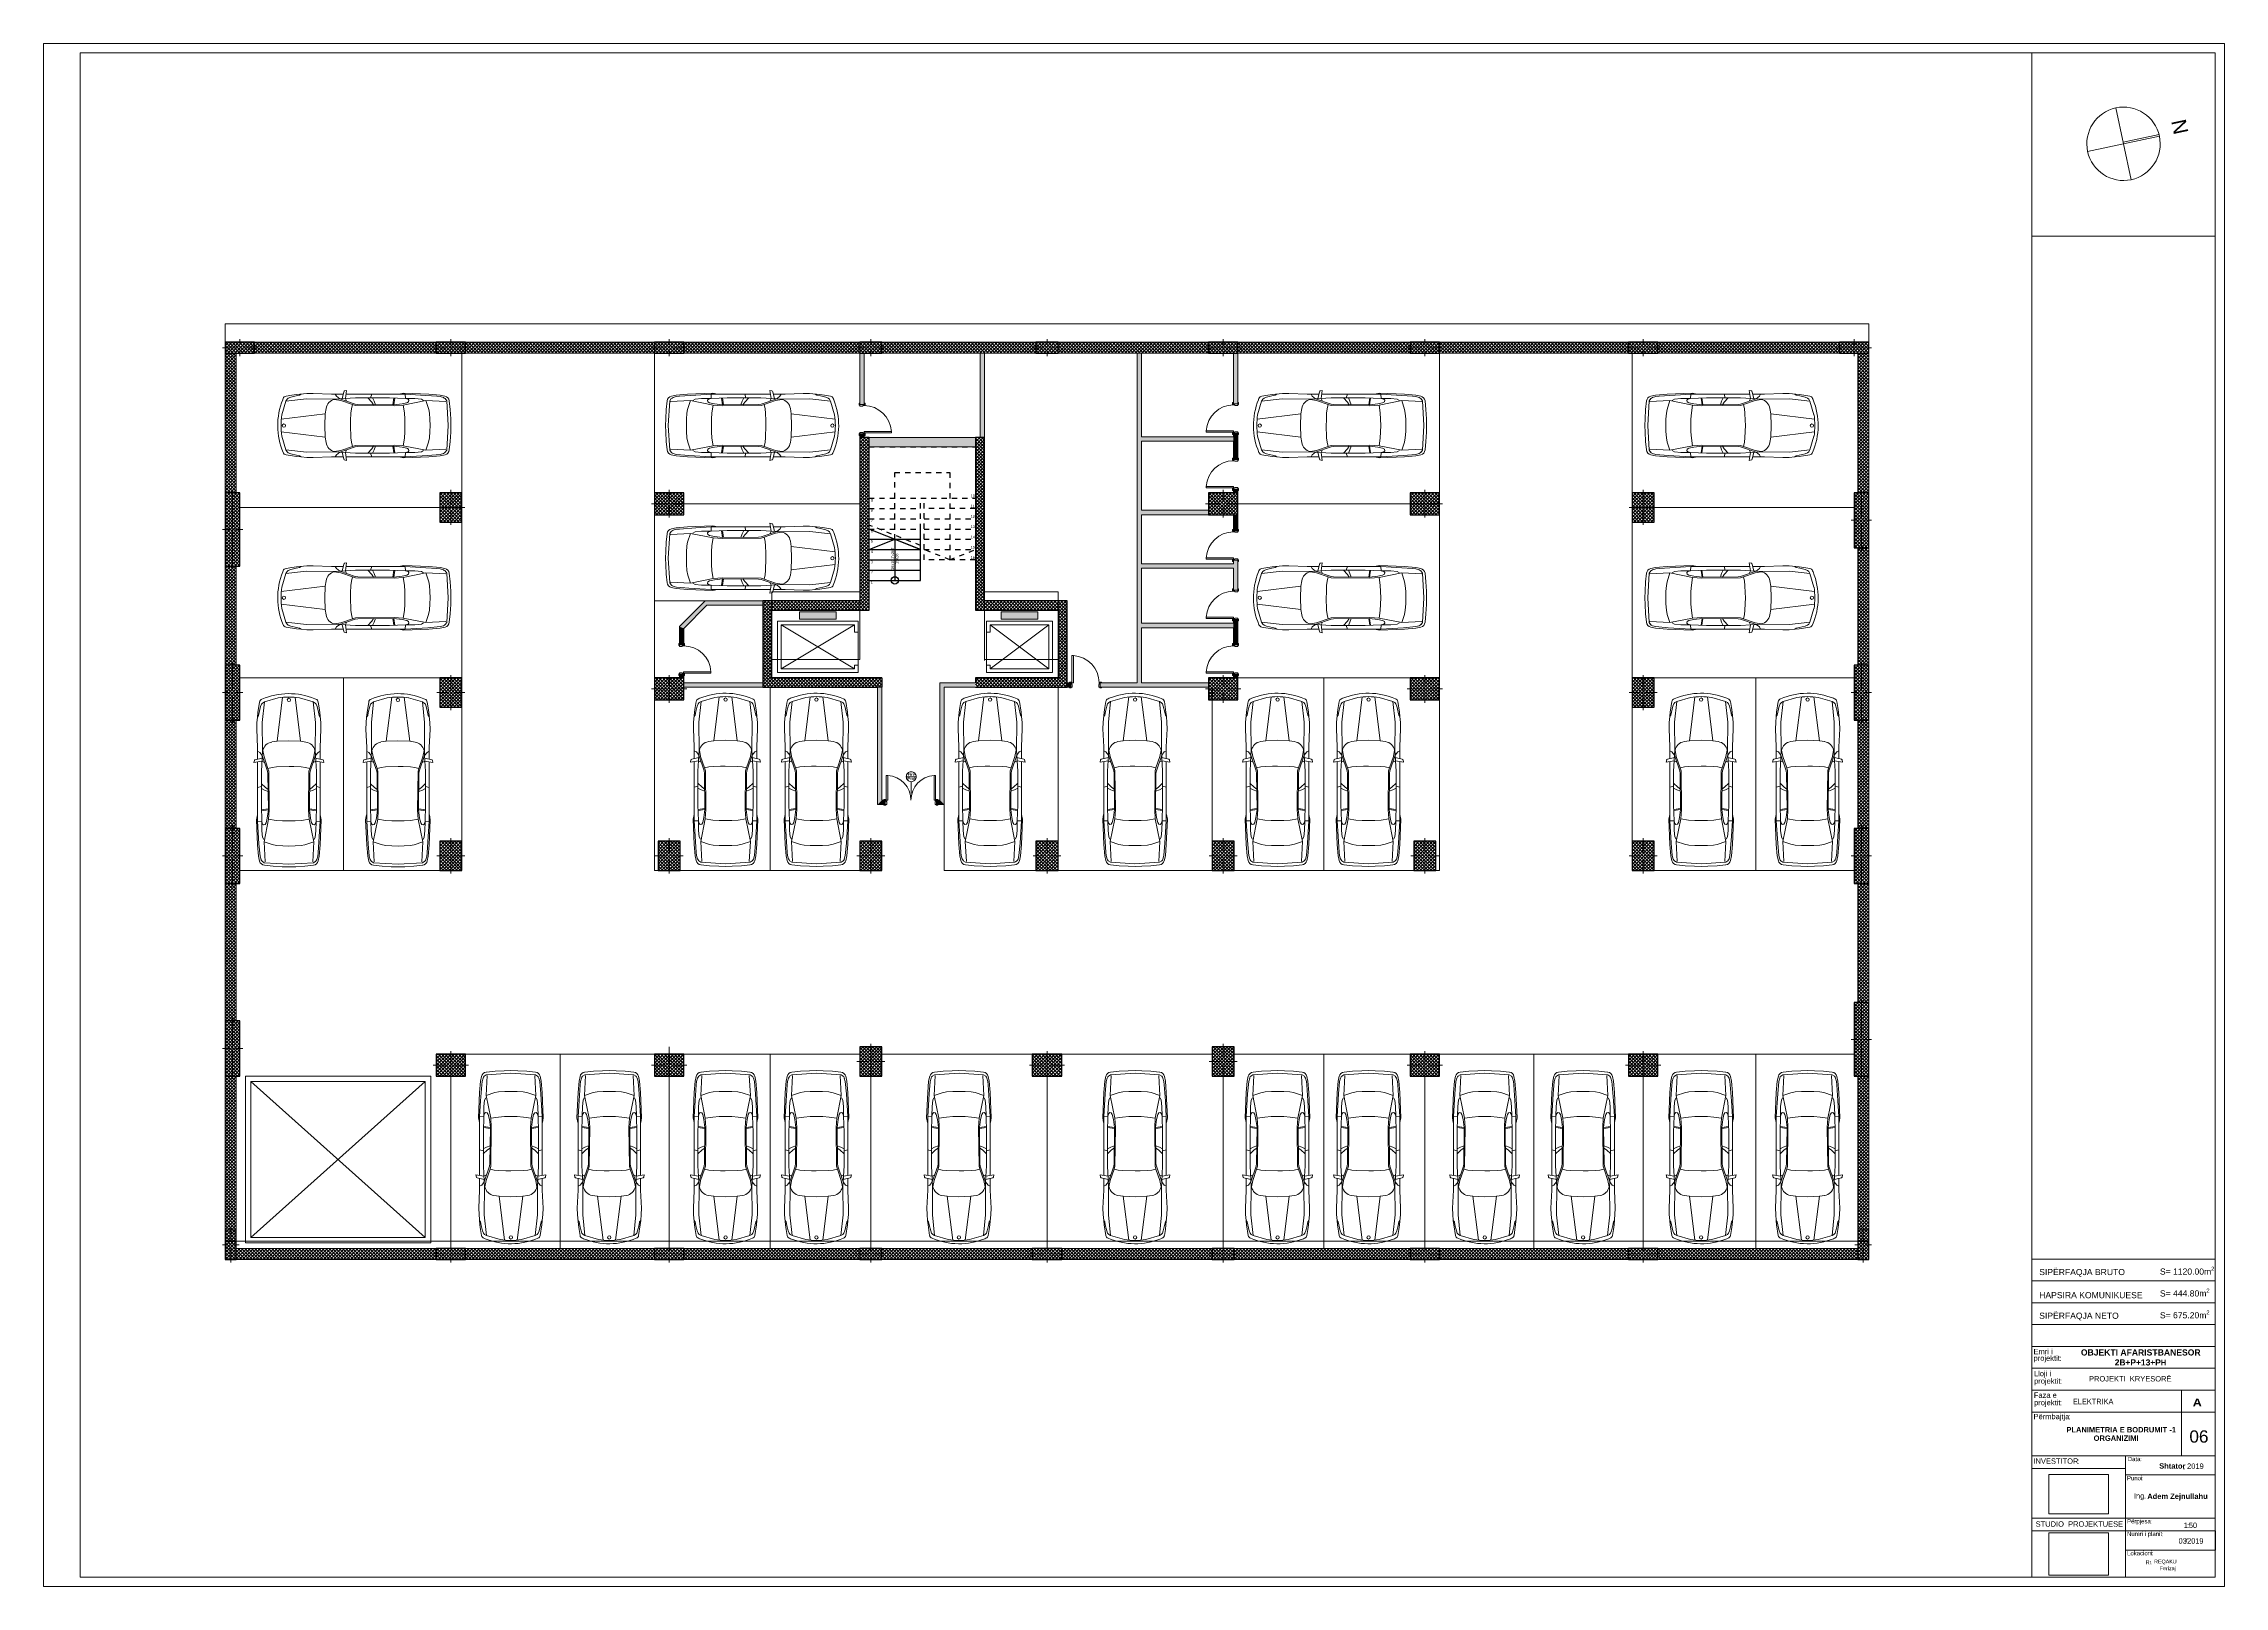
# Model space of a CAD drawing. Header units: millimetres. Extents: x 613552 to 673002, y -929939 to -887889.
import ezdxf
from ezdxf.enums import TextEntityAlignment as Align

# ---------------------------------------------------------------- set-up
doc = ezdxf.new("R2010")
doc.units = ezdxf.units.MM
doc.header["$MEASUREMENT"] = 0
doc.header["$XCLIPFRAME"] = 0
doc.linetypes.add('Dashed', pattern=[282.222223, 141.111112, -141.111112])
for name, color, linetype, lineweight in [('2D Drafting - General_Pen_No__1', 7, 'Continuous', 13), ('Drawing & Figure_Pen_No__1', 7, 'Continuous', 13), ('Structural - Bearing_Pen_No__1', 7, 'Continuous', 13), ('Structural - Bearing_Pen_No__2', 8, 'Continuous', 15), ('Structural - Bearing_Pen_No__55', 214, 'Continuous', 25)]:
    doc.layers.add(name, color=color, linetype=linetype, lineweight=lineweight)
for name, color, linetype, lineweight, true_color in [('2D Drafting - General_Pen_No__61', 7, 'Continuous', 20, 0x6a6a6a), ('aaa mobilje_Pen_No__61', 7, 'Continuous', 20, 0x6a6a6a), ('ARCHICAD Doors_Pen_No__61', 7, 'Continuous', 20, 0x6a6a6a), ('ARCHICAD Doors_Pen_No__88', 7, 'Continuous', 20, 0xfd4435), ('Drawing & Figure_Pen_No__5', 7, 'Continuous', 25, 0x40a5ff), ('Drawing & Figure_Pen_No__61', 7, 'Continuous', 20, 0x6a6a6a), ('Drawing & Figure_Pen_No__68', 7, 'Continuous', 20, 0xfd4435), ('Drawing & Figure_Pen_No__88', 7, 'Continuous', 20, 0xfd4435), ('Drawing & Figure_Pen_No__90', 7, 'Continuous', 20, 0x00bfbf), ('Structural - Bearing_Pen_No__48', 7, 'Continuous', 25, 0xa80f02), ('Structural - Bearing_Pen_No__61', 7, 'Continuous', 20, 0x6a6a6a)]:
    doc.layers.add(name, color=color, linetype=linetype, lineweight=lineweight, true_color=true_color)
doc.layers.add('Drawing & Figure', color=7, linetype='Continuous')
doc.layers.add('Structural - Bearing', color=7, linetype='Continuous')
doc.styles.add('GENERATED_STYLE_1', font='arial.ttf')
doc.styles.add('GENERATED_STYLE_2', font='arialbd.ttf')
doc.styles.add('GENERATED_STYLE_3', font='ARIALN.TTF')
doc.styles.add('GENERATED_STYLE_4', font='')
doc.styles.add('GENERATED_STYLE_5', font='ARIALNB.TTF')
doc.styles.get('GENERATED_STYLE_4').set_extended_font_data('Arial Black')
picture_1 = doc.add_image_def('image1.png', size_in_pixel=(766, 502))
picture_2 = doc.add_image_def('image2.bmp', size_in_pixel=(703, 497))
pattern_1 = [(45, (0, 0), (-45.961939, 45.961939), []), (135, (0, 0), (45.961939, 45.961939), [])]

# ---------------------------------------------------------------- blocks, each defined once
blk = doc.blocks.new('Slab_1', base_point=(539566, -896140))
at = {"layer": 'Structural - Bearing_Pen_No__1', "color": 7, "linetype": 'Continuous', "lineweight": 13, "flags": 128}
for points in [[(539566, -896140), (584366, -896140), (584366, -921140), (539566, -921140)], [(554466, -905290), (556866, -905290), (556866, -903440), (554466, -903440)], [(560266, -905290), (562266, -905290), (562266, -903440), (560266, -903440)]]:
    blk.add_lwpolyline(points, close=True, dxfattribs=at)
blk = doc.blocks.new('Wall_1', base_point=(562516, -903190))
at = {"layer": 'Structural - Bearing', "linetype": 'Continuous', "lineweight": 0, "true_color": 0x000000}
h = blk.add_hatch(dxfattribs=at)
h.set_pattern_fill('CONCRETE_BLOCK', color=18, style=0, pattern_type=2)
h.set_pattern_definition(pattern_1)
h.paths.add_polyline_path([(562516, -903190), (560266, -903190), (560266, -903440), (562266, -903440)])
at = {"layer": 'Structural - Bearing_Pen_No__48', "color": 14, "linetype": 'Continuous', "lineweight": 25, "true_color": 0xa80f02, "flags": 128}
for points in [[(562516, -903190), (560266, -903190)], [(560266, -903440), (562266, -903440)]]:
    blk.add_lwpolyline(points, dxfattribs=at)
blk = doc.blocks.new('Wall_2', base_point=(554216, -905540))
at = {"layer": 'Structural - Bearing', "linetype": 'Continuous', "lineweight": 0, "true_color": 0x000000}
h = blk.add_hatch(dxfattribs=at)
h.set_pattern_fill('CONCRETE_BLOCK', color=18, style=0, pattern_type=2)
h.set_pattern_definition(pattern_1)
h.paths.add_polyline_path([(554466, -905290), (554466, -903440), (554216, -903190), (554216, -905540)])
at = {"layer": 'Structural - Bearing_Pen_No__48', "color": 14, "linetype": 'Continuous', "lineweight": 25, "true_color": 0xa80f02, "flags": 128}
for points in [[(554216, -903190), (554216, -905540)], [(554466, -905290), (554466, -903440)]]:
    blk.add_lwpolyline(points, dxfattribs=at)
blk = doc.blocks.new('Wall_3', base_point=(554216, -903190))
at = {"layer": 'Structural - Bearing', "linetype": 'Continuous', "lineweight": 0, "true_color": 0x000000}
h = blk.add_hatch(dxfattribs=at)
h.set_pattern_fill('CONCRETE_BLOCK', color=18, style=0, pattern_type=2)
h.set_pattern_definition(pattern_1)
h.paths.add_polyline_path([(554466, -903440), (557116, -903440), (556866, -903190), (554216, -903190)])
at = {"layer": 'Structural - Bearing_Pen_No__48', "color": 14, "linetype": 'Continuous', "lineweight": 25, "true_color": 0xa80f02, "flags": 128}
for points in [[(556866, -903190), (554216, -903190)], [(554466, -903440), (557116, -903440)]]:
    blk.add_lwpolyline(points, dxfattribs=at)
blk = doc.blocks.new('Wall_4', base_point=(557116, -903190))
at = {"layer": 'Structural - Bearing', "linetype": 'Continuous', "lineweight": 0, "true_color": 0x000000}
h = blk.add_hatch(dxfattribs=at)
h.set_pattern_fill('CONCRETE_BLOCK', color=18, style=0, pattern_type=2)
h.set_pattern_definition(pattern_1)
h.paths.add_polyline_path([(557116, -903440), (557116, -898740), (556866, -898740), (556866, -903190)])
at = {"layer": 'Structural - Bearing_Pen_No__48', "color": 14, "linetype": 'Continuous', "lineweight": 25, "true_color": 0xa80f02, "flags": 128}
for points in [[(557116, -898740), (556866, -898740)], [(556866, -898740), (556866, -903190)], [(557116, -903440), (557116, -898740)]]:
    blk.add_lwpolyline(points, dxfattribs=at)
blk = doc.blocks.new('Wall_5', base_point=(560016, -898740))
at = {"layer": 'Structural - Bearing', "linetype": 'Continuous', "lineweight": 0, "true_color": 0x000000}
h = blk.add_hatch(dxfattribs=at)
h.set_pattern_fill('CONCRETE_BLOCK', color=18, style=0, pattern_type=2)
h.set_pattern_definition(pattern_1)
h.paths.add_polyline_path([(560016, -898740), (560016, -903440), (560266, -903440), (560266, -898740)])
at = {"layer": 'Structural - Bearing_Pen_No__48', "color": 14, "linetype": 'Continuous', "lineweight": 25, "true_color": 0xa80f02, "flags": 128}
for points in [[(560016, -898740), (560016, -903440)], [(560266, -898740), (560016, -898740)], [(560266, -903190), (560266, -898740)], [(560016, -903440), (560266, -903440)]]:
    blk.add_lwpolyline(points, dxfattribs=at)
blk = doc.blocks.new('Wall_6', base_point=(554216, -905540))
at = {"layer": 'Structural - Bearing', "linetype": 'Continuous', "lineweight": 0, "true_color": 0x000000}
h = blk.add_hatch(dxfattribs=at)
h.set_pattern_fill('CONCRETE_BLOCK', color=18, style=0, pattern_type=2)
h.set_pattern_definition(pattern_1)
h.paths.add_polyline_path([(554216, -905540), (557346, -905540), (557466, -905290), (554466, -905290)])
h = blk.add_hatch(dxfattribs=at)
h.set_pattern_fill('CONCRETE_BLOCK', color=18, style=0, pattern_type=2)
h.set_pattern_definition(pattern_1)
h.paths.add_polyline_path([(557346, -905540), (557466, -905540), (557466, -905290)])
at = {"layer": 'Structural - Bearing_Pen_No__48', "color": 14, "linetype": 'Continuous', "lineweight": 25, "true_color": 0xa80f02}
blk.add_line((557466, -905540), (557346, -905540), dxfattribs=at)
at = {"layer": 'Structural - Bearing_Pen_No__48', "color": 14, "linetype": 'Continuous', "lineweight": 25, "true_color": 0xa80f02, "flags": 128}
for points in [[(557466, -905290), (554466, -905290)], [(557466, -905290), (557466, -905540)], [(554216, -905540), (557346, -905540)]]:
    blk.add_lwpolyline(points, dxfattribs=at)
blk = doc.blocks.new('Wall_7', base_point=(562516, -905540))
at = {"layer": 'Structural - Bearing', "linetype": 'Continuous', "lineweight": 0, "true_color": 0x000000}
h = blk.add_hatch(dxfattribs=at)
h.set_pattern_fill('CONCRETE_BLOCK', color=18, style=0, pattern_type=2)
h.set_pattern_definition(pattern_1)
h.paths.add_polyline_path([(562266, -905290), (560016, -905290), (560016, -905540), (562516, -905540)])
at = {"layer": 'Structural - Bearing_Pen_No__48', "color": 14, "linetype": 'Continuous', "lineweight": 25, "true_color": 0xa80f02, "flags": 128}
for points in [[(562266, -905290), (560016, -905290)], [(560016, -905290), (560016, -905420)], [(560016, -905540), (562516, -905540)]]:
    blk.add_lwpolyline(points, dxfattribs=at)
blk = doc.blocks.new('Wall_8', base_point=(562516, -905540))
at = {"layer": 'Structural - Bearing', "linetype": 'Continuous', "lineweight": 0, "true_color": 0x000000}
h = blk.add_hatch(dxfattribs=at)
h.set_pattern_fill('CONCRETE_BLOCK', color=18, style=0, pattern_type=2)
h.set_pattern_definition(pattern_1)
h.paths.add_polyline_path([(562516, -905540), (562516, -903190), (562266, -903440), (562266, -905290)])
at = {"layer": 'Structural - Bearing_Pen_No__48', "color": 14, "linetype": 'Continuous', "lineweight": 25, "true_color": 0xa80f02, "flags": 128}
for points in [[(562266, -903440), (562266, -905290)], [(562516, -905540), (562516, -903190)]]:
    blk.add_lwpolyline(points, dxfattribs=at)
blk = doc.blocks.new('Wall_9', base_point=(584366, -921140))
at = {"layer": 'Structural - Bearing_Pen_No__61', "linetype": 'Continuous', "lineweight": 20, "true_color": 0x6a6a6a}
h = blk.add_hatch(dxfattribs=at)
h.set_pattern_fill('CONCRETE_BLOCK', color=251, style=0, pattern_type=2)
h.set_pattern_definition(pattern_1)
h.paths.add_polyline_path([(584066, -900240), (584366, -900240), (584366, -896440), (584066, -896440)])
h = blk.add_hatch(dxfattribs=at)
h.set_pattern_fill('CONCRETE_BLOCK', color=251, style=0, pattern_type=2)
h.set_pattern_definition(pattern_1)
h.paths.add_polyline_path([(584066, -904940), (584366, -904940), (584366, -901740), (584066, -901740)])
h = blk.add_hatch(dxfattribs=at)
h.set_pattern_fill('CONCRETE_BLOCK', color=251, style=0, pattern_type=2)
h.set_pattern_definition(pattern_1)
h.paths.add_polyline_path([(584066, -909390), (584366, -909390), (584366, -906440), (584066, -906440)])
h = blk.add_hatch(dxfattribs=at)
h.set_pattern_fill('CONCRETE_BLOCK', color=251, style=0, pattern_type=2)
h.set_pattern_definition(pattern_1)
h.paths.add_polyline_path([(584066, -914140), (584366, -914140), (584366, -910890), (584066, -910890)])
h = blk.add_hatch(dxfattribs=at)
h.set_pattern_fill('CONCRETE_BLOCK', color=251, style=0, pattern_type=2)
h.set_pattern_definition(pattern_1)
h.paths.add_polyline_path([(584066, -920340), (584366, -920340), (584366, -916140), (584066, -916140)])
at = {"layer": 'Structural - Bearing_Pen_No__1', "color": 7, "linetype": 'Continuous', "lineweight": 13, "flags": 128}
for points in [[(584066, -896440), (584066, -900240)], [(584366, -921140), (584366, -896140)], [(584066, -901740), (584066, -904940)], [(584066, -906440), (584066, -909390)], [(584066, -910890), (584066, -914140)], [(584066, -916140), (584066, -920840)]]:
    blk.add_lwpolyline(points, dxfattribs=at)
blk = doc.blocks.new('Wall_10', base_point=(539566, -921140))
at = {"layer": 'Structural - Bearing_Pen_No__61', "linetype": 'Continuous', "lineweight": 20, "true_color": 0x6a6a6a}
h = blk.add_hatch(dxfattribs=at)
h.set_pattern_fill('CONCRETE_BLOCK', color=251, style=0, pattern_type=2)
h.set_pattern_definition(pattern_1)
h.paths.add_polyline_path([(539866, -920840), (539866, -921140), (545316, -921140), (545316, -920840)])
h = blk.add_hatch(dxfattribs=at)
h.set_pattern_fill('CONCRETE_BLOCK', color=251, style=0, pattern_type=2)
h.set_pattern_definition(pattern_1)
h.paths.add_polyline_path([(546116, -920840), (546116, -921140), (551266, -921140), (551266, -920840)])
h = blk.add_hatch(dxfattribs=at)
h.set_pattern_fill('CONCRETE_BLOCK', color=251, style=0, pattern_type=2)
h.set_pattern_definition(pattern_1)
h.paths.add_polyline_path([(552066, -920840), (552066, -921140), (556866, -921140), (556866, -920840)])
h = blk.add_hatch(dxfattribs=at)
h.set_pattern_fill('CONCRETE_BLOCK', color=251, style=0, pattern_type=2)
h.set_pattern_definition(pattern_1)
h.paths.add_polyline_path([(557466, -920840), (557466, -921140), (561566, -921140), (561566, -920840)])
h = blk.add_hatch(dxfattribs=at)
h.set_pattern_fill('CONCRETE_BLOCK', color=251, style=0, pattern_type=2)
h.set_pattern_definition(pattern_1)
h.paths.add_polyline_path([(562366, -920840), (562366, -921140), (566466, -921140), (566466, -920840)])
h = blk.add_hatch(dxfattribs=at)
h.set_pattern_fill('CONCRETE_BLOCK', color=251, style=0, pattern_type=2)
h.set_pattern_definition(pattern_1)
h.paths.add_polyline_path([(567066, -920840), (567066, -921140), (571866, -921140), (571866, -920840)])
h = blk.add_hatch(dxfattribs=at)
h.set_pattern_fill('CONCRETE_BLOCK', color=251, style=0, pattern_type=2)
h.set_pattern_definition(pattern_1)
h.paths.add_polyline_path([(572666, -920840), (572666, -921140), (577816, -921140), (577816, -920840)])
h = blk.add_hatch(dxfattribs=at)
h.set_pattern_fill('CONCRETE_BLOCK', color=251, style=0, pattern_type=2)
h.set_pattern_definition(pattern_1)
h.paths.add_polyline_path([(578616, -920840), (578616, -921140), (584066, -921140), (584066, -920840)])
at = {"layer": 'Structural - Bearing_Pen_No__1', "color": 7, "linetype": 'Continuous', "lineweight": 13, "flags": 128}
for points in [[(584066, -920840), (539866, -920840)], [(539566, -921140), (584366, -921140)]]:
    blk.add_lwpolyline(points, dxfattribs=at)
blk = doc.blocks.new('Wall_11', base_point=(539566, -896140))
at = {"layer": 'Structural - Bearing_Pen_No__61', "linetype": 'Continuous', "lineweight": 20, "true_color": 0x6a6a6a}
h = blk.add_hatch(dxfattribs=at)
h.set_pattern_fill('CONCRETE_BLOCK', color=251, style=0, pattern_type=2)
h.set_pattern_definition(pattern_1)
h.paths.add_polyline_path([(539866, -896440), (539566, -896440), (539566, -900240), (539866, -900240)])
h = blk.add_hatch(dxfattribs=at)
h.set_pattern_fill('CONCRETE_BLOCK', color=251, style=0, pattern_type=2)
h.set_pattern_definition(pattern_1)
h.paths.add_polyline_path([(539866, -902240), (539566, -902240), (539566, -904940), (539866, -904940)])
h = blk.add_hatch(dxfattribs=at)
h.set_pattern_fill('CONCRETE_BLOCK', color=251, style=0, pattern_type=2)
h.set_pattern_definition(pattern_1)
h.paths.add_polyline_path([(539866, -906440), (539566, -906440), (539566, -909390), (539866, -909390)])
h = blk.add_hatch(dxfattribs=at)
h.set_pattern_fill('CONCRETE_BLOCK', color=251, style=0, pattern_type=2)
h.set_pattern_definition(pattern_1)
h.paths.add_polyline_path([(539866, -910890), (539566, -910890), (539566, -914640), (539866, -914640)])
h = blk.add_hatch(dxfattribs=at)
h.set_pattern_fill('CONCRETE_BLOCK', color=251, style=0, pattern_type=2)
h.set_pattern_definition(pattern_1)
h.paths.add_polyline_path([(539866, -916140), (539566, -916140), (539566, -920340), (539866, -920340)])
at = {"layer": 'Structural - Bearing_Pen_No__1', "color": 7, "linetype": 'Continuous', "lineweight": 13, "flags": 128}
for points in [[(539566, -896140), (539566, -921140)], [(539866, -900240), (539866, -896440)], [(539866, -904940), (539866, -902240)], [(539866, -909390), (539866, -906440)], [(539866, -914640), (539866, -910890)], [(539866, -920840), (539866, -916140)]]:
    blk.add_lwpolyline(points, dxfattribs=at)
blk = doc.blocks.new('Wall_12', base_point=(539566, -896140))
at = {"layer": 'Structural - Bearing_Pen_No__61', "linetype": 'Continuous', "lineweight": 20, "true_color": 0x6a6a6a}
h = blk.add_hatch(dxfattribs=at)
h.set_pattern_fill('CONCRETE_BLOCK', color=251, style=0, pattern_type=2)
h.set_pattern_definition(pattern_1)
h.paths.add_polyline_path([(545316, -896440), (545316, -896140), (540366, -896140), (540366, -896440)])
h = blk.add_hatch(dxfattribs=at)
h.set_pattern_fill('CONCRETE_BLOCK', color=251, style=0, pattern_type=2)
h.set_pattern_definition(pattern_1)
h.paths.add_polyline_path([(551266, -896440), (551266, -896140), (546116, -896140), (546116, -896440)])
h = blk.add_hatch(dxfattribs=at)
h.set_pattern_fill('CONCRETE_BLOCK', color=251, style=0, pattern_type=2)
h.set_pattern_definition(pattern_1)
h.paths.add_polyline_path([(556866, -896440), (556866, -896140), (552066, -896140), (552066, -896440)])
h = blk.add_hatch(dxfattribs=at)
h.set_pattern_fill('CONCRETE_BLOCK', color=251, style=0, pattern_type=2)
h.set_pattern_definition(pattern_1)
h.paths.add_polyline_path([(561666, -896440), (561666, -896140), (557466, -896140), (557466, -896440)])
h = blk.add_hatch(dxfattribs=at)
h.set_pattern_fill('CONCRETE_BLOCK', color=251, style=0, pattern_type=2)
h.set_pattern_definition(pattern_1)
h.paths.add_polyline_path([(566366, -896440), (566366, -896140), (562266, -896140), (562266, -896440)])
h = blk.add_hatch(dxfattribs=at)
h.set_pattern_fill('CONCRETE_BLOCK', color=251, style=0, pattern_type=2)
h.set_pattern_definition(pattern_1)
h.paths.add_polyline_path([(571866, -896440), (571866, -896140), (567166, -896140), (567166, -896440)])
h = blk.add_hatch(dxfattribs=at)
h.set_pattern_fill('CONCRETE_BLOCK', color=251, style=0, pattern_type=2)
h.set_pattern_definition(pattern_1)
h.paths.add_polyline_path([(577816, -896440), (577816, -896140), (572666, -896140), (572666, -896440)])
h = blk.add_hatch(dxfattribs=at)
h.set_pattern_fill('CONCRETE_BLOCK', color=251, style=0, pattern_type=2)
h.set_pattern_definition(pattern_1)
h.paths.add_polyline_path([(583566, -896440), (583566, -896140), (578616, -896140), (578616, -896440)])
at = {"layer": 'Structural - Bearing_Pen_No__1', "color": 7, "linetype": 'Continuous', "lineweight": 13, "flags": 128}
for points in [[(584366, -896140), (539566, -896140)], [(539866, -896440), (584066, -896440)]]:
    blk.add_lwpolyline(points, dxfattribs=at)
blk = doc.blocks.new('D1 14')
at = {"layer": 'ARCHICAD Doors_Pen_No__61', "color": 251, "linetype": 'Continuous', "lineweight": 20, "true_color": 0x6a6a6a}
for p, q in [((372, 744), (332, 744)), ((332, 744), (332, 0)), ((372, 0), (372, 744)), ((-387, 24), (-437, 24)), ((-437, 24), (-437, 5)), ((-437, 5), (-387, 5)), ((-400, 5), (-437, 5)), ((-375, 5), (-400, 5)), ((-400, 5), (-400, 0)), ((-400, 0), (-400, 5)), ((-400, 0), (-375, 0)), ((-372, 0), (-400, 0)), ((-400, 0), (-400, -115)), ((-400, -115), (-400, 0)), ((-387, 5), (-387, 24)), ((-375, 0), (-375, 5)), ((-372, -40), (-372, 0)), ((332, 0), (372, 0)), ((400, 0), (372, 0)), ((372, 0), (372, -40)), ((400, 5), (375, 5)), ((375, 5), (375, 0)), ((375, 0), (400, 0)), ((437, 24), (387, 24)), ((387, 24), (387, 5)), ((387, 5), (437, 5)), ((400, 0), (400, 5)), ((400, 0), (400, 5)), ((400, 5), (437, 5)), ((400, -115), (400, 0)), ((400, -115), (400, 0)), ((437, 5), (437, 24)), ((-387, -115), (-437, -115)), ((-437, -115), (-437, -134)), ((-400, -115), (-437, -115)), ((-437, -134), (-387, -134)), ((-400, -115), (-360, -115)), ((-387, -134), (-387, -115)), ((-360, -40), (-372, -40)), ((-360, -115), (-360, -40)), ((372, -40), (360, -40)), ((360, -40), (360, -115)), ((360, -115), (400, -115)), ((437, -115), (387, -115)), ((387, -115), (387, -134)), ((387, -134), (437, -134)), ((400, -115), (437, -115)), ((437, -134), (437, -115))]:
    blk.add_line(p, q, dxfattribs=at)
blk.add_arc((372, 0), 744, 93.0819, 180, dxfattribs=at)
blk = doc.blocks.new('Wall_13', base_point=(556866, -898740))
at = {"layer": 'Structural - Bearing_Pen_No__2', "linetype": 'Continuous', "lineweight": 15}
for points in [[(556986, -896440), (556866, -896440), (556866, -897840), (556981, -897840), (556986, -897840)], [(556866, -898740), (556986, -898740), (556986, -898640), (556981, -898640), (556866, -898640)]]:
    blk.add_hatch(color=8, dxfattribs=at).paths.add_polyline_path(points)
at = {"layer": 'Structural - Bearing_Pen_No__1', "color": 7, "linetype": 'Continuous', "lineweight": 13}
for p, q in [((556866, -897840), (556866, -897803)), ((556866, -897840), (556981, -897840)), ((556981, -897840), (556986, -897840)), ((556986, -897840), (556986, -897803)), ((556866, -898640), (556866, -898677)), ((556866, -898640), (556981, -898640)), ((556981, -898640), (556986, -898640)), ((556986, -898640), (556986, -898677))]:
    blk.add_line(p, q, dxfattribs=at)
at = {"layer": 'Structural - Bearing_Pen_No__1', "color": 7, "linetype": 'Continuous', "lineweight": 13, "flags": 128}
for points in [[(556866, -896440), (556866, -897840)], [(556986, -897840), (556986, -896440)], [(556866, -898640), (556866, -898740)], [(556866, -898740), (556986, -898740)], [(556986, -898740), (556986, -898640)]]:
    blk.add_lwpolyline(points, dxfattribs=at)
at = {"layer": 'ARCHICAD Doors_Pen_No__61', "color": 251, "linetype": 'Continuous', "lineweight": 20, "true_color": 0x6a6a6a, "zscale": 1000, "rotation": 270}
blk.add_blockref('D1 14', (556981, -898240), dxfattribs=at)
blk = doc.blocks.new('Wall_14', base_point=(557117, -898740))
at = {"layer": 'Structural - Bearing_Pen_No__2', "linetype": 'Continuous', "lineweight": 15}
blk.add_hatch(color=8, dxfattribs=at).paths.add_polyline_path([(557117, -898990), (560015, -898990), (560015, -898740), (557117, -898740)])
at = {"layer": 'Structural - Bearing_Pen_No__1', "color": 7, "linetype": 'Continuous', "lineweight": 13, "flags": 128}
for points in [[(560015, -898740), (557117, -898740)], [(557117, -898740), (557117, -898990)], [(560015, -898990), (560015, -898740)], [(557117, -898990), (560015, -898990)]]:
    blk.add_lwpolyline(points, dxfattribs=at)
blk = doc.blocks.new('Wall_15', base_point=(557466, -908740))
at = {"layer": 'Structural - Bearing_Pen_No__2', "linetype": 'Continuous', "lineweight": 15}
blk.add_hatch(color=8, dxfattribs=at).paths.add_polyline_path([(557346, -905540), (557346, -908740), (557466, -908620), (557466, -905540)])
at = {"layer": 'Structural - Bearing_Pen_No__1', "color": 7, "linetype": 'Continuous', "lineweight": 13, "flags": 128}
for points in [[(557346, -905540), (557346, -908740)], [(557466, -908620), (557466, -905540)]]:
    blk.add_lwpolyline(points, dxfattribs=at)
at = {"layer": 'Structural - Bearing_Pen_No__48', "color": 14, "linetype": 'Continuous', "lineweight": 25, "true_color": 0xa80f02}
blk.add_line((557466, -905540), (557346, -905540), dxfattribs=at)
blk = doc.blocks.new('Wall_16', base_point=(559166, -905540))
at = {"layer": 'Structural - Bearing_Pen_No__2', "linetype": 'Continuous', "lineweight": 15}
blk.add_hatch(color=8, dxfattribs=at).paths.add_polyline_path([(559046, -905420), (559046, -908620), (559166, -908740), (559166, -905540)])
at = {"layer": 'Structural - Bearing_Pen_No__1', "color": 7, "linetype": 'Continuous', "lineweight": 13, "flags": 128}
for points in [[(559046, -905420), (559046, -908620)], [(559166, -908740), (559166, -905540)]]:
    blk.add_lwpolyline(points, dxfattribs=at)
blk = doc.blocks.new('D2 14')
at = {"layer": 'ARCHICAD Doors_Pen_No__88', "color": 20, "linetype": 'Continuous', "lineweight": 20, "true_color": 0xfd4435}
for p, q in [((-672, 0), (-672, 672)), ((-672, 672), (-632, 672)), ((-632, 672), (-632, 0)), ((672, 672), (632, 672)), ((632, 672), (632, 0)), ((672, 0), (672, 672)), ((-737, 0), (-737, 19)), ((-737, 19), (-687, 19)), ((-687, 0), (-737, 0)), ((-700, 0), (-737, 0)), ((-672, 0), (-700, 0)), ((-700, 0), (-700, -115)), ((-700, 0), (-700, -115)), ((-687, 19), (-687, 0)), ((-672, -40), (-672, 0)), ((-632, 0), (-672, 0)), ((632, 0), (672, 0)), ((700, 0), (672, 0)), ((672, 0), (672, -40)), ((687, 19), (737, 19)), ((687, 0), (687, 19)), ((737, 0), (687, 0)), ((700, -115), (700, 0)), ((700, 0), (700, -115)), ((700, 0), (737, 0)), ((737, 19), (737, 0)), ((-737, -139), (-737, -120)), ((-737, -120), (-687, -120)), ((-700, -120), (-737, -120)), ((-687, -139), (-737, -139)), ((-700, -120), (-700, -115)), ((-700, -115), (-675, -115)), ((-700, -115), (-660, -115)), ((-700, -115), (-700, -120)), ((-675, -120), (-700, -120)), ((-687, -120), (-687, -139)), ((-675, -115), (-675, -120)), ((-660, -40), (-672, -40)), ((-660, -115), (-660, -40)), ((672, -40), (660, -40)), ((660, -40), (660, -115)), ((660, -115), (700, -115)), ((675, -120), (675, -115)), ((675, -115), (700, -115)), ((700, -120), (675, -120)), ((687, -120), (737, -120)), ((687, -139), (687, -120)), ((737, -139), (687, -139)), ((700, -115), (700, -120)), ((700, -115), (700, -120)), ((700, -120), (737, -120)), ((737, -120), (737, -139))]:
    blk.add_line(p, q, dxfattribs=at)
for centre, start, end in [((-672, 0), 0, 86.59356), ((672, 0), 93.40644, 180)]:
    blk.add_arc(centre, 672, start, end, dxfattribs=at)
blk = doc.blocks.new('Wall_17', base_point=(557466, -908740))
at = {"layer": 'Structural - Bearing_Pen_No__2', "linetype": 'Continuous', "lineweight": 15}
for points in [[(557346, -908740), (557556, -908740), (557556, -908735), (557556, -908620), (557466, -908620)], [(558956, -908620), (558956, -908735), (558956, -908740), (559166, -908740), (559046, -908620)]]:
    blk.add_hatch(color=8, dxfattribs=at).paths.add_polyline_path(points)
at = {"layer": 'Structural - Bearing_Pen_No__1', "color": 7, "linetype": 'Continuous', "lineweight": 13}
for p, q in [((557556, -908620), (557519, -908620)), ((557556, -908740), (557519, -908740)), ((557556, -908620), (557556, -908735)), ((557556, -908735), (557556, -908740)), ((558956, -908620), (558993, -908620)), ((558956, -908620), (558956, -908735)), ((558956, -908735), (558956, -908740)), ((558956, -908740), (558993, -908740))]:
    blk.add_line(p, q, dxfattribs=at)
at = {"layer": 'Structural - Bearing_Pen_No__1', "color": 7, "linetype": 'Continuous', "lineweight": 13, "flags": 128}
for points in [[(557346, -908740), (557556, -908740)], [(557556, -908620), (557466, -908620)], [(559046, -908620), (558956, -908620)], [(558956, -908740), (559166, -908740)]]:
    blk.add_lwpolyline(points, dxfattribs=at)
at = {"layer": 'ARCHICAD Doors_Pen_No__88', "color": 20, "linetype": 'Continuous', "lineweight": 20, "true_color": 0xfd4435, "zscale": 1000}
blk.add_blockref('D2 14', (558256, -908620), dxfattribs=at)
blk = doc.blocks.new('Wall_18', base_point=(559166, -905540))
at = {"layer": 'Structural - Bearing_Pen_No__2', "linetype": 'Continuous', "lineweight": 15}
blk.add_hatch(color=8, dxfattribs=at).paths.add_polyline_path([(559166, -905540), (560016, -905540), (560016, -905420), (559046, -905420)])
at = {"layer": 'Structural - Bearing_Pen_No__1', "color": 7, "linetype": 'Continuous', "lineweight": 13, "flags": 128}
for points in [[(560016, -905420), (559046, -905420)], [(559166, -905540), (560016, -905540)]]:
    blk.add_lwpolyline(points, dxfattribs=at)
blk = doc.blocks.new('Wall_19', base_point=(562516, -905540))
at = {"layer": 'Structural - Bearing_Pen_No__2', "linetype": 'Continuous', "lineweight": 15}
for points in [[(562516, -905420), (562516, -905540), (562616, -905540), (562616, -905425), (562616, -905420)], [(563416, -905425), (563416, -905540), (566366, -905540), (566366, -905420), (563416, -905420)]]:
    blk.add_hatch(color=8, dxfattribs=at).paths.add_polyline_path(points)
at = {"layer": 'Structural - Bearing_Pen_No__1', "color": 7, "linetype": 'Continuous', "lineweight": 13}
for p, q in [((562616, -905420), (562579, -905420)), ((562616, -905425), (562616, -905420)), ((563416, -905420), (563453, -905420)), ((563416, -905425), (563416, -905420)), ((562616, -905540), (562579, -905540)), ((562616, -905540), (562616, -905425)), ((563416, -905540), (563416, -905425)), ((563416, -905540), (563453, -905540))]:
    blk.add_line(p, q, dxfattribs=at)
at = {"layer": 'Structural - Bearing_Pen_No__1', "color": 7, "linetype": 'Continuous', "lineweight": 13, "flags": 128}
for points in [[(562616, -905420), (562516, -905420)], [(562516, -905420), (562516, -905540)], [(564426, -905420), (563416, -905420)], [(566366, -905420), (564546, -905420)], [(567166, -905540), (567166, -905420)], [(562516, -905540), (562616, -905540)], [(563416, -905540), (566366, -905540)]]:
    blk.add_lwpolyline(points, dxfattribs=at)
at = {"layer": 'ARCHICAD Doors_Pen_No__61', "color": 251, "linetype": 'Continuous', "lineweight": 20, "true_color": 0x6a6a6a, "xscale": -1, "zscale": 1000}
blk.add_blockref('D1 14', (563016, -905425), dxfattribs=at)
blk = doc.blocks.new('Wall_20', base_point=(567166, -905290))
at = {"layer": 'Structural - Bearing_Pen_No__2', "linetype": 'Continuous', "lineweight": 15}
for points in [[(567046, -896440), (567046, -897820), (567051, -897820), (567166, -897820), (567166, -896440)], [(567046, -899340), (567051, -899340), (567166, -899340), (567166, -898620), (567051, -898620), (567046, -898620)], [(567046, -900240), (567166, -900240), (567166, -900140), (567051, -900140), (567046, -900140)], [(567046, -900840), (567046, -901280), (567051, -901280), (567166, -901280), (567166, -900840)], [(567046, -902900), (567051, -902900), (567166, -902900), (567166, -902080), (567051, -902080), (567046, -902080)], [(567046, -904390), (567051, -904390), (567166, -904390), (567166, -903700), (567051, -903700), (567046, -903700)], [(567046, -905290), (567166, -905290), (567166, -905190), (567051, -905190), (567046, -905190)]]:
    blk.add_hatch(color=8, dxfattribs=at).paths.add_polyline_path(points)
at = {"layer": 'Structural - Bearing_Pen_No__1', "color": 7, "linetype": 'Continuous', "lineweight": 13}
for p, q in [((567046, -897820), (567046, -897783)), ((567051, -897820), (567046, -897820)), ((567166, -897820), (567051, -897820)), ((567166, -897820), (567166, -897783)), ((567046, -898620), (567046, -898657)), ((567051, -898620), (567046, -898620)), ((567166, -898620), (567051, -898620)), ((567166, -898620), (567166, -898657)), ((567046, -899340), (567046, -899303)), ((567051, -899340), (567046, -899340)), ((567166, -899340), (567051, -899340)), ((567166, -899340), (567166, -899303)), ((567046, -900140), (567046, -900177)), ((567051, -900140), (567046, -900140)), ((567166, -900140), (567051, -900140)), ((567166, -900140), (567166, -900177)), ((567046, -901280), (567046, -901243)), ((567166, -901280), (567166, -901243)), ((567051, -901280), (567046, -901280)), ((567166, -901280), (567051, -901280)), ((567046, -902080), (567046, -902117)), ((567051, -902080), (567046, -902080)), ((567166, -902080), (567051, -902080)), ((567166, -902080), (567166, -902117)), ((567046, -902900), (567046, -902863)), ((567051, -902900), (567046, -902900)), ((567166, -902900), (567051, -902900)), ((567166, -902900), (567166, -902863)), ((567046, -903700), (567046, -903737)), ((567051, -903700), (567046, -903700)), ((567166, -903700), (567051, -903700)), ((567166, -903700), (567166, -903737)), ((567046, -904390), (567046, -904353)), ((567051, -904390), (567046, -904390)), ((567166, -904390), (567051, -904390)), ((567166, -904390), (567166, -904353)), ((567046, -905190), (567046, -905227)), ((567051, -905190), (567046, -905190)), ((567166, -905190), (567051, -905190)), ((567166, -905190), (567166, -905227))]:
    blk.add_line(p, q, dxfattribs=at)
at = {"layer": 'Structural - Bearing_Pen_No__1', "color": 7, "linetype": 'Continuous', "lineweight": 13, "flags": 128}
for points in [[(567046, -896440), (567046, -897820)], [(567166, -897820), (567166, -896440)], [(567046, -898620), (567046, -898720)], [(567046, -898840), (567046, -899340)], [(567166, -899340), (567166, -898620)], [(567046, -900140), (567046, -900240)], [(567166, -901280), (567166, -900140)], [(567046, -900840), (567046, -901280)], [(567046, -902080), (567046, -902180)], [(567046, -902300), (567046, -902900)], [(567166, -902900), (567166, -902080)], [(567046, -903700), (567046, -903800)], [(567046, -903920), (567046, -904390)], [(567166, -904390), (567166, -903700)], [(567046, -905190), (567046, -905290)], [(567166, -905290), (567166, -905190)]]:
    blk.add_lwpolyline(points, dxfattribs=at)
at = {"layer": 'ARCHICAD Doors_Pen_No__61', "color": 251, "linetype": 'Continuous', "lineweight": 20, "true_color": 0x6a6a6a, "xscale": -1, "zscale": 1000, "rotation": 90}
for p in [(567051, -898220), (567051, -899740), (567051, -901680), (567051, -903300), (567051, -904790)]:
    blk.add_blockref('D1 14', p, dxfattribs=at)
blk = doc.blocks.new('Wall_21', base_point=(560266, -898740))
at = {"layer": 'Structural - Bearing_Pen_No__2', "linetype": 'Continuous', "lineweight": 15}
blk.add_hatch(color=8, dxfattribs=at).paths.add_polyline_path([(560266, -898740), (560266, -896440), (560146, -896440), (560146, -898740)])
at = {"layer": 'Structural - Bearing_Pen_No__1', "color": 7, "linetype": 'Continuous', "lineweight": 13, "flags": 128}
for points in [[(560266, -896440), (560146, -896440)], [(560146, -896440), (560146, -898740)], [(560266, -898740), (560266, -896440)], [(560146, -898740), (560266, -898740)]]:
    blk.add_lwpolyline(points, dxfattribs=at)
blk = doc.blocks.new('Wall_22', base_point=(564546, -905540))
at = {"layer": 'Structural - Bearing_Pen_No__2', "linetype": 'Continuous', "lineweight": 15}
blk.add_hatch(color=8, dxfattribs=at).paths.add_polyline_path([(564546, -905420), (564546, -896440), (564426, -896440), (564426, -905420)])
at = {"layer": 'Structural - Bearing_Pen_No__1', "color": 7, "linetype": 'Continuous', "lineweight": 13, "flags": 128}
for points in [[(564546, -896440), (564426, -896440)], [(564426, -896440), (564426, -905420)], [(564546, -898720), (564546, -896440)], [(564546, -900720), (564546, -898840)], [(564546, -902180), (564546, -900840)], [(564546, -903800), (564546, -902300)], [(564546, -905420), (564546, -903920)]]:
    blk.add_lwpolyline(points, dxfattribs=at)
blk = doc.blocks.new('Wall_23', base_point=(564546, -903920))
at = {"layer": 'Structural - Bearing_Pen_No__2', "linetype": 'Continuous', "lineweight": 15}
blk.add_hatch(color=8, dxfattribs=at).paths.add_polyline_path([(564546, -903920), (567046, -903920), (567046, -903800), (564546, -903800)])
at = {"layer": 'Structural - Bearing_Pen_No__1', "color": 7, "linetype": 'Continuous', "lineweight": 13, "flags": 128}
for points in [[(567046, -903800), (564546, -903800)], [(564546, -903920), (567046, -903920)]]:
    blk.add_lwpolyline(points, dxfattribs=at)
blk = doc.blocks.new('Wall_24', base_point=(564546, -902300))
at = {"layer": 'Structural - Bearing_Pen_No__2', "linetype": 'Continuous', "lineweight": 15}
blk.add_hatch(color=8, dxfattribs=at).paths.add_polyline_path([(564546, -902300), (567046, -902300), (567046, -902180), (564546, -902180)])
at = {"layer": 'Structural - Bearing_Pen_No__1', "color": 7, "linetype": 'Continuous', "lineweight": 13, "flags": 128}
for points in [[(567046, -902180), (564546, -902180)], [(564546, -902300), (567046, -902300)]]:
    blk.add_lwpolyline(points, dxfattribs=at)
blk = doc.blocks.new('Wall_25', base_point=(564546, -900840))
at = {"layer": 'Structural - Bearing_Pen_No__2', "linetype": 'Continuous', "lineweight": 15}
blk.add_hatch(color=8, dxfattribs=at).paths.add_polyline_path([(566366, -900840), (566366, -900720), (564546, -900720), (564546, -900840)])
at = {"layer": 'Structural - Bearing_Pen_No__1', "color": 7, "linetype": 'Continuous', "lineweight": 13, "flags": 128}
for points in [[(566366, -900720), (564546, -900720)], [(564546, -900840), (567046, -900840)]]:
    blk.add_lwpolyline(points, dxfattribs=at)
blk = doc.blocks.new('Wall_26', base_point=(564546, -898840))
at = {"layer": 'Structural - Bearing_Pen_No__2', "linetype": 'Continuous', "lineweight": 15}
blk.add_hatch(color=8, dxfattribs=at).paths.add_polyline_path([(564546, -898840), (567046, -898840), (567046, -898720), (564546, -898720)])
at = {"layer": 'Structural - Bearing_Pen_No__1', "color": 7, "linetype": 'Continuous', "lineweight": 13, "flags": 128}
for points in [[(567046, -898720), (564546, -898720)], [(564546, -898840), (567046, -898840)]]:
    blk.add_lwpolyline(points, dxfattribs=at)
blk = doc.blocks.new('Wall_27', base_point=(554216, -905540))
at = {"layer": 'Structural - Bearing_Pen_No__2', "linetype": 'Continuous', "lineweight": 15}
blk.add_hatch(color=8, dxfattribs=at).paths.add_polyline_path([(552066, -905420), (552066, -905540), (554216, -905540), (554216, -905420)])
at = {"layer": 'Structural - Bearing_Pen_No__1', "color": 7, "linetype": 'Continuous', "lineweight": 13, "flags": 128}
for points in [[(554216, -905420), (552066, -905420)], [(554216, -905540), (554216, -905420)], [(552066, -905540), (554216, -905540)]]:
    blk.add_lwpolyline(points, dxfattribs=at)
blk = doc.blocks.new('Wall_28', base_point=(552066, -905290))
at = {"layer": 'Structural - Bearing_Pen_No__2', "linetype": 'Continuous', "lineweight": 15}
for points in [[(552066, -903940), (551946, -903890), (551946, -904390), (552061, -904390), (552066, -904390)], [(551946, -905290), (552066, -905290), (552066, -905190), (552061, -905190), (551946, -905190)]]:
    blk.add_hatch(color=8, dxfattribs=at).paths.add_polyline_path(points)
at = {"layer": 'Structural - Bearing_Pen_No__1', "color": 7, "linetype": 'Continuous', "lineweight": 13}
for p, q in [((551946, -904390), (551946, -904353)), ((551946, -904390), (552061, -904390)), ((552061, -904390), (552066, -904390)), ((552066, -904390), (552066, -904353)), ((551946, -905190), (551946, -905227)), ((551946, -905190), (552061, -905190)), ((552061, -905190), (552066, -905190)), ((552066, -905190), (552066, -905227))]:
    blk.add_line(p, q, dxfattribs=at)
at = {"layer": 'Structural - Bearing_Pen_No__1', "color": 7, "linetype": 'Continuous', "lineweight": 13, "flags": 128}
for points in [[(551946, -903890), (551946, -904390)], [(552066, -904390), (552066, -903940)], [(551946, -905190), (551946, -905290)], [(552066, -905290), (552066, -905190)]]:
    blk.add_lwpolyline(points, dxfattribs=at)
at = {"layer": 'ARCHICAD Doors_Pen_No__61', "color": 251, "linetype": 'Continuous', "lineweight": 20, "true_color": 0x6a6a6a, "zscale": 1000, "rotation": 270}
blk.add_blockref('D1 14', (552061, -904790), dxfattribs=at)
blk = doc.blocks.new('Wall_29', base_point=(554216, -903190))
at = {"layer": 'Structural - Bearing_Pen_No__2', "linetype": 'Continuous', "lineweight": 15}
blk.add_hatch(color=8, dxfattribs=at).paths.add_polyline_path([(554216, -903190), (552646, -903190), (552696, -903310), (554216, -903310)])
at = {"layer": 'Structural - Bearing_Pen_No__1', "color": 7, "linetype": 'Continuous', "lineweight": 13, "flags": 128}
for points in [[(554216, -903190), (552646, -903190)], [(552696, -903310), (554216, -903310)], [(554216, -903310), (554216, -903190)]]:
    blk.add_lwpolyline(points, dxfattribs=at)
blk = doc.blocks.new('Wall_30', base_point=(552646, -903190))
at = {"layer": 'Structural - Bearing_Pen_No__2', "linetype": 'Continuous', "lineweight": 15}
blk.add_hatch(color=8, dxfattribs=at).paths.add_polyline_path([(552646, -903190), (551946, -903890), (552066, -903940), (552696, -903310)])
at = {"layer": 'Structural - Bearing_Pen_No__1', "color": 7, "linetype": 'Continuous', "lineweight": 13, "flags": 128}
for points in [[(552646, -903190), (551946, -903890)], [(552066, -903940), (552696, -903310)]]:
    blk.add_lwpolyline(points, dxfattribs=at)
blk = doc.blocks.new('Column_1', base_point=(557166, -896290))
at = {"layer": 'Structural - Bearing', "linetype": 'Continuous', "lineweight": 0, "true_color": 0x000000}
h = blk.add_hatch(dxfattribs=at)
h.set_pattern_fill('CONCRETE_BLOCK', color=18, style=0, pattern_type=2)
h.set_pattern_definition(pattern_1)
h.paths.add_polyline_path([(556866, -896440), (557466, -896440), (557466, -896140), (556866, -896140)])
at = {"layer": 'Structural - Bearing_Pen_No__1', "color": 7, "linetype": 'Continuous', "lineweight": 13}
for p, q in [((557086, -896290), (556786, -896290)), ((557166, -896210), (557166, -896060)), ((557166, -896370), (557166, -896520)), ((557246, -896290), (557546, -896290))]:
    blk.add_line(p, q, dxfattribs=at)
blk.add_point((557166, -896290), dxfattribs=at)
at = {"layer": 'Structural - Bearing_Pen_No__48', "color": 14, "linetype": 'Continuous', "lineweight": 25, "true_color": 0xa80f02, "flags": 128}
blk.add_lwpolyline([(556866, -896440), (557466, -896440), (557466, -896140), (556866, -896140)], close=True, dxfattribs=at)
blk = doc.blocks.new('Column_2', base_point=(561966, -896290))
at = {"layer": 'Structural - Bearing', "linetype": 'Continuous', "lineweight": 0, "true_color": 0x000000}
h = blk.add_hatch(dxfattribs=at)
h.set_pattern_fill('CONCRETE_BLOCK', color=18, style=0, pattern_type=2)
h.set_pattern_definition(pattern_1)
h.paths.add_polyline_path([(561666, -896440), (562266, -896440), (562266, -896140), (561666, -896140)])
at = {"layer": 'Structural - Bearing_Pen_No__1', "color": 7, "linetype": 'Continuous', "lineweight": 13}
for p, q in [((561886, -896290), (561586, -896290)), ((561966, -896210), (561966, -896060)), ((561966, -896370), (561966, -896520)), ((562046, -896290), (562346, -896290))]:
    blk.add_line(p, q, dxfattribs=at)
blk.add_point((561966, -896290), dxfattribs=at)
at = {"layer": 'Structural - Bearing_Pen_No__48', "color": 14, "linetype": 'Continuous', "lineweight": 25, "true_color": 0xa80f02, "flags": 128}
blk.add_lwpolyline([(561666, -896440), (562266, -896440), (562266, -896140), (561666, -896140)], close=True, dxfattribs=at)
blk = doc.blocks.new('Column_3', base_point=(566766, -896290))
at = {"layer": 'Structural - Bearing', "linetype": 'Continuous', "lineweight": 0, "true_color": 0x000000}
h = blk.add_hatch(dxfattribs=at)
h.set_pattern_fill('CONCRETE_BLOCK', color=18, style=0, pattern_type=2)
h.set_pattern_definition(pattern_1)
h.paths.add_polyline_path([(566366, -896440), (567166, -896440), (567166, -896140), (566366, -896140)])
at = {"layer": 'Structural - Bearing_Pen_No__1', "color": 7, "linetype": 'Continuous', "lineweight": 13}
for p, q in [((566686, -896290), (566286, -896290)), ((566766, -896210), (566766, -896060)), ((566766, -896370), (566766, -896520)), ((566846, -896290), (567246, -896290))]:
    blk.add_line(p, q, dxfattribs=at)
blk.add_point((566766, -896290), dxfattribs=at)
at = {"layer": 'Structural - Bearing_Pen_No__48', "color": 14, "linetype": 'Continuous', "lineweight": 25, "true_color": 0xa80f02, "flags": 128}
blk.add_lwpolyline([(566366, -896440), (567166, -896440), (567166, -896140), (566366, -896140)], close=True, dxfattribs=at)
blk = doc.blocks.new('Column_4', base_point=(578216, -896290))
at = {"layer": 'Structural - Bearing', "linetype": 'Continuous', "lineweight": 0, "true_color": 0x000000}
h = blk.add_hatch(dxfattribs=at)
h.set_pattern_fill('CONCRETE_BLOCK', color=18, style=0, pattern_type=2)
h.set_pattern_definition(pattern_1)
h.paths.add_polyline_path([(577816, -896440), (578616, -896440), (578616, -896140), (577816, -896140)])
at = {"layer": 'Structural - Bearing_Pen_No__1', "color": 7, "linetype": 'Continuous', "lineweight": 13}
for p, q in [((578136, -896290), (577736, -896290)), ((578216, -896210), (578216, -896060)), ((578216, -896370), (578216, -896520)), ((578296, -896290), (578696, -896290))]:
    blk.add_line(p, q, dxfattribs=at)
blk.add_point((578216, -896290), dxfattribs=at)
at = {"layer": 'Structural - Bearing_Pen_No__48', "color": 14, "linetype": 'Continuous', "lineweight": 25, "true_color": 0xa80f02, "flags": 128}
blk.add_lwpolyline([(577816, -896440), (578616, -896440), (578616, -896140), (577816, -896140)], close=True, dxfattribs=at)
blk = doc.blocks.new('Column_5', base_point=(572266, -896290))
at = {"layer": 'Structural - Bearing', "linetype": 'Continuous', "lineweight": 0, "true_color": 0x000000}
h = blk.add_hatch(dxfattribs=at)
h.set_pattern_fill('CONCRETE_BLOCK', color=18, style=0, pattern_type=2)
h.set_pattern_definition(pattern_1)
h.paths.add_polyline_path([(571866, -896440), (572666, -896440), (572666, -896140), (571866, -896140)])
at = {"layer": 'Structural - Bearing_Pen_No__1', "color": 7, "linetype": 'Continuous', "lineweight": 13}
for p, q in [((572186, -896290), (571786, -896290)), ((572266, -896210), (572266, -896060)), ((572266, -896370), (572266, -896520)), ((572346, -896290), (572746, -896290))]:
    blk.add_line(p, q, dxfattribs=at)
blk.add_point((572266, -896290), dxfattribs=at)
at = {"layer": 'Structural - Bearing_Pen_No__48', "color": 14, "linetype": 'Continuous', "lineweight": 25, "true_color": 0xa80f02, "flags": 128}
blk.add_lwpolyline([(571866, -896440), (572666, -896440), (572666, -896140), (571866, -896140)], close=True, dxfattribs=at)
blk = doc.blocks.new('Column_6', base_point=(551666, -896290))
at = {"layer": 'Structural - Bearing', "linetype": 'Continuous', "lineweight": 0, "true_color": 0x000000}
h = blk.add_hatch(dxfattribs=at)
h.set_pattern_fill('CONCRETE_BLOCK', color=18, style=0, pattern_type=2)
h.set_pattern_definition(pattern_1)
h.paths.add_polyline_path([(551266, -896440), (552066, -896440), (552066, -896140), (551266, -896140)])
at = {"layer": 'Structural - Bearing_Pen_No__1', "color": 7, "linetype": 'Continuous', "lineweight": 13}
for p, q in [((551586, -896290), (551186, -896290)), ((551666, -896210), (551666, -896060)), ((551666, -896370), (551666, -896520)), ((551746, -896290), (552146, -896290))]:
    blk.add_line(p, q, dxfattribs=at)
blk.add_point((551666, -896290), dxfattribs=at)
at = {"layer": 'Structural - Bearing_Pen_No__48', "color": 14, "linetype": 'Continuous', "lineweight": 25, "true_color": 0xa80f02, "flags": 128}
blk.add_lwpolyline([(551266, -896440), (552066, -896440), (552066, -896140), (551266, -896140)], close=True, dxfattribs=at)
blk = doc.blocks.new('Column_7', base_point=(545716, -896290))
at = {"layer": 'Structural - Bearing', "linetype": 'Continuous', "lineweight": 0, "true_color": 0x000000}
h = blk.add_hatch(dxfattribs=at)
h.set_pattern_fill('CONCRETE_BLOCK', color=18, style=0, pattern_type=2)
h.set_pattern_definition(pattern_1)
h.paths.add_polyline_path([(545316, -896440), (546116, -896440), (546116, -896140), (545316, -896140)])
at = {"layer": 'Structural - Bearing_Pen_No__1', "color": 7, "linetype": 'Continuous', "lineweight": 13}
for p, q in [((545636, -896290), (545236, -896290)), ((545716, -896210), (545716, -896060)), ((545716, -896370), (545716, -896520)), ((545796, -896290), (546196, -896290))]:
    blk.add_line(p, q, dxfattribs=at)
blk.add_point((545716, -896290), dxfattribs=at)
at = {"layer": 'Structural - Bearing_Pen_No__48', "color": 14, "linetype": 'Continuous', "lineweight": 25, "true_color": 0xa80f02, "flags": 128}
blk.add_lwpolyline([(545316, -896440), (546116, -896440), (546116, -896140), (545316, -896140)], close=True, dxfattribs=at)
blk = doc.blocks.new('Column_8', base_point=(539966, -896290))
at = {"layer": 'Structural - Bearing', "linetype": 'Continuous', "lineweight": 0, "true_color": 0x000000}
h = blk.add_hatch(dxfattribs=at)
h.set_pattern_fill('CONCRETE_BLOCK', color=18, style=0, pattern_type=2)
h.set_pattern_definition(pattern_1)
h.paths.add_polyline_path([(539566, -896440), (540366, -896440), (540366, -896140), (539566, -896140)])
at = {"layer": 'Structural - Bearing_Pen_No__1', "color": 7, "linetype": 'Continuous', "lineweight": 13}
for p, q in [((539886, -896290), (539486, -896290)), ((539966, -896210), (539966, -896060)), ((539966, -896370), (539966, -896520)), ((540046, -896290), (540446, -896290))]:
    blk.add_line(p, q, dxfattribs=at)
blk.add_point((539966, -896290), dxfattribs=at)
at = {"layer": 'Structural - Bearing_Pen_No__48', "color": 14, "linetype": 'Continuous', "lineweight": 25, "true_color": 0xa80f02, "flags": 128}
blk.add_lwpolyline([(539566, -896440), (540366, -896440), (540366, -896140), (539566, -896140)], close=True, dxfattribs=at)
blk = doc.blocks.new('Column_9', base_point=(583966, -896290))
at = {"layer": 'Structural - Bearing', "linetype": 'Continuous', "lineweight": 0, "true_color": 0x000000}
h = blk.add_hatch(dxfattribs=at)
h.set_pattern_fill('CONCRETE_BLOCK', color=18, style=0, pattern_type=2)
h.set_pattern_definition(pattern_1)
h.paths.add_polyline_path([(583566, -896440), (584366, -896440), (584366, -896140), (583566, -896140)])
at = {"layer": 'Structural - Bearing_Pen_No__1', "color": 7, "linetype": 'Continuous', "lineweight": 13}
for p, q in [((583886, -896290), (583486, -896290)), ((583966, -896210), (583966, -896060)), ((583966, -896370), (583966, -896520)), ((584046, -896290), (584446, -896290))]:
    blk.add_line(p, q, dxfattribs=at)
blk.add_point((583966, -896290), dxfattribs=at)
at = {"layer": 'Structural - Bearing_Pen_No__48', "color": 14, "linetype": 'Continuous', "lineweight": 25, "true_color": 0xa80f02, "flags": 128}
blk.add_lwpolyline([(583566, -896440), (584366, -896440), (584366, -896140), (583566, -896140)], close=True, dxfattribs=at)
blk = doc.blocks.new('Column_10', base_point=(545716, -920990))
at = {"layer": 'Structural - Bearing', "linetype": 'Continuous', "lineweight": 0, "true_color": 0x000000}
h = blk.add_hatch(dxfattribs=at)
h.set_pattern_fill('CONCRETE_BLOCK', color=18, style=0, pattern_type=2)
h.set_pattern_definition(pattern_1)
h.paths.add_polyline_path([(545316, -921140), (546116, -921140), (546116, -920840), (545316, -920840)])
at = {"layer": 'Structural - Bearing_Pen_No__1', "color": 7, "linetype": 'Continuous', "lineweight": 13}
for p, q in [((545716, -920910), (545716, -920760)), ((545636, -920990), (545236, -920990)), ((545716, -921070), (545716, -921220)), ((545796, -920990), (546196, -920990))]:
    blk.add_line(p, q, dxfattribs=at)
blk.add_point((545716, -920990), dxfattribs=at)
at = {"layer": 'Structural - Bearing_Pen_No__48', "color": 14, "linetype": 'Continuous', "lineweight": 25, "true_color": 0xa80f02, "flags": 128}
blk.add_lwpolyline([(545316, -921140), (546116, -921140), (546116, -920840), (545316, -920840)], close=True, dxfattribs=at)
blk = doc.blocks.new('Column_11', base_point=(551666, -920990))
at = {"layer": 'Structural - Bearing', "linetype": 'Continuous', "lineweight": 0, "true_color": 0x000000}
h = blk.add_hatch(dxfattribs=at)
h.set_pattern_fill('CONCRETE_BLOCK', color=18, style=0, pattern_type=2)
h.set_pattern_definition(pattern_1)
h.paths.add_polyline_path([(551266, -921140), (552066, -921140), (552066, -920840), (551266, -920840)])
at = {"layer": 'Structural - Bearing_Pen_No__1', "color": 7, "linetype": 'Continuous', "lineweight": 13}
for p, q in [((551666, -920910), (551666, -920760)), ((551586, -920990), (551186, -920990)), ((551666, -921070), (551666, -921220)), ((551746, -920990), (552146, -920990))]:
    blk.add_line(p, q, dxfattribs=at)
blk.add_point((551666, -920990), dxfattribs=at)
at = {"layer": 'Structural - Bearing_Pen_No__48', "color": 14, "linetype": 'Continuous', "lineweight": 25, "true_color": 0xa80f02, "flags": 128}
blk.add_lwpolyline([(551266, -921140), (552066, -921140), (552066, -920840), (551266, -920840)], close=True, dxfattribs=at)
blk = doc.blocks.new('Column_12', base_point=(561966, -920990))
at = {"layer": 'Structural - Bearing', "linetype": 'Continuous', "lineweight": 0, "true_color": 0x000000}
h = blk.add_hatch(dxfattribs=at)
h.set_pattern_fill('CONCRETE_BLOCK', color=18, style=0, pattern_type=2)
h.set_pattern_definition(pattern_1)
h.paths.add_polyline_path([(561566, -921140), (562366, -921140), (562366, -920840), (561566, -920840)])
at = {"layer": 'Structural - Bearing_Pen_No__1', "color": 7, "linetype": 'Continuous', "lineweight": 13}
for p, q in [((561966, -920910), (561966, -920760)), ((561886, -920990), (561486, -920990)), ((561966, -921070), (561966, -921220)), ((562046, -920990), (562446, -920990))]:
    blk.add_line(p, q, dxfattribs=at)
blk.add_point((561966, -920990), dxfattribs=at)
at = {"layer": 'Structural - Bearing_Pen_No__48', "color": 14, "linetype": 'Continuous', "lineweight": 25, "true_color": 0xa80f02, "flags": 128}
blk.add_lwpolyline([(561566, -921140), (562366, -921140), (562366, -920840), (561566, -920840)], close=True, dxfattribs=at)
blk = doc.blocks.new('Column_13', base_point=(578216, -920990))
at = {"layer": 'Structural - Bearing', "linetype": 'Continuous', "lineweight": 0, "true_color": 0x000000}
h = blk.add_hatch(dxfattribs=at)
h.set_pattern_fill('CONCRETE_BLOCK', color=18, style=0, pattern_type=2)
h.set_pattern_definition(pattern_1)
h.paths.add_polyline_path([(577816, -921140), (578616, -921140), (578616, -920840), (577816, -920840)])
at = {"layer": 'Structural - Bearing_Pen_No__1', "color": 7, "linetype": 'Continuous', "lineweight": 13}
for p, q in [((578216, -920910), (578216, -920760)), ((578136, -920990), (577736, -920990)), ((578216, -921070), (578216, -921220)), ((578296, -920990), (578696, -920990))]:
    blk.add_line(p, q, dxfattribs=at)
blk.add_point((578216, -920990), dxfattribs=at)
at = {"layer": 'Structural - Bearing_Pen_No__48', "color": 14, "linetype": 'Continuous', "lineweight": 25, "true_color": 0xa80f02, "flags": 128}
blk.add_lwpolyline([(577816, -921140), (578616, -921140), (578616, -920840), (577816, -920840)], close=True, dxfattribs=at)
blk = doc.blocks.new('Column_14', base_point=(572266, -920990))
at = {"layer": 'Structural - Bearing', "linetype": 'Continuous', "lineweight": 0, "true_color": 0x000000}
h = blk.add_hatch(dxfattribs=at)
h.set_pattern_fill('CONCRETE_BLOCK', color=18, style=0, pattern_type=2)
h.set_pattern_definition(pattern_1)
h.paths.add_polyline_path([(571866, -921140), (572666, -921140), (572666, -920840), (571866, -920840)])
at = {"layer": 'Structural - Bearing_Pen_No__1', "color": 7, "linetype": 'Continuous', "lineweight": 13}
for p, q in [((572266, -920910), (572266, -920760)), ((572186, -920990), (571786, -920990)), ((572266, -921070), (572266, -921220)), ((572346, -920990), (572746, -920990))]:
    blk.add_line(p, q, dxfattribs=at)
blk.add_point((572266, -920990), dxfattribs=at)
at = {"layer": 'Structural - Bearing_Pen_No__48', "color": 14, "linetype": 'Continuous', "lineweight": 25, "true_color": 0xa80f02, "flags": 128}
blk.add_lwpolyline([(571866, -921140), (572666, -921140), (572666, -920840), (571866, -920840)], close=True, dxfattribs=at)
blk = doc.blocks.new('Column_15', base_point=(566766, -920990))
at = {"layer": 'Structural - Bearing', "linetype": 'Continuous', "lineweight": 0, "true_color": 0x000000}
h = blk.add_hatch(dxfattribs=at)
h.set_pattern_fill('CONCRETE_BLOCK', color=18, style=0, pattern_type=2)
h.set_pattern_definition(pattern_1)
h.paths.add_polyline_path([(566466, -921140), (567066, -921140), (567066, -920840), (566466, -920840)])
at = {"layer": 'Structural - Bearing_Pen_No__1', "color": 7, "linetype": 'Continuous', "lineweight": 13}
for p, q in [((566766, -920910), (566766, -920760)), ((566686, -920990), (566386, -920990)), ((566766, -921070), (566766, -921220)), ((566846, -920990), (567146, -920990))]:
    blk.add_line(p, q, dxfattribs=at)
blk.add_point((566766, -920990), dxfattribs=at)
at = {"layer": 'Structural - Bearing_Pen_No__48', "color": 14, "linetype": 'Continuous', "lineweight": 25, "true_color": 0xa80f02, "flags": 128}
blk.add_lwpolyline([(566466, -921140), (567066, -921140), (567066, -920840), (566466, -920840)], close=True, dxfattribs=at)
blk = doc.blocks.new('Column_16', base_point=(557166, -920990))
at = {"layer": 'Structural - Bearing', "linetype": 'Continuous', "lineweight": 0, "true_color": 0x000000}
h = blk.add_hatch(dxfattribs=at)
h.set_pattern_fill('CONCRETE_BLOCK', color=18, style=0, pattern_type=2)
h.set_pattern_definition(pattern_1)
h.paths.add_polyline_path([(556866, -921140), (557466, -921140), (557466, -920840), (556866, -920840)])
at = {"layer": 'Structural - Bearing_Pen_No__1', "color": 7, "linetype": 'Continuous', "lineweight": 13}
for p, q in [((557166, -920910), (557166, -920760)), ((557086, -920990), (556786, -920990)), ((557166, -921070), (557166, -921220)), ((557246, -920990), (557546, -920990))]:
    blk.add_line(p, q, dxfattribs=at)
blk.add_point((557166, -920990), dxfattribs=at)
at = {"layer": 'Structural - Bearing_Pen_No__48', "color": 14, "linetype": 'Continuous', "lineweight": 25, "true_color": 0xa80f02, "flags": 128}
blk.add_lwpolyline([(556866, -921140), (557466, -921140), (557466, -920840), (556866, -920840)], close=True, dxfattribs=at)
blk = doc.blocks.new('Column_17', base_point=(539716, -920740))
at = {"layer": 'Structural - Bearing', "linetype": 'Continuous', "lineweight": 0, "true_color": 0x000000}
h = blk.add_hatch(dxfattribs=at)
h.set_pattern_fill('CONCRETE_BLOCK', color=18, style=0, pattern_type=2)
h.set_pattern_definition(pattern_1)
h.paths.add_polyline_path([(539866, -921140), (539866, -920340), (539566, -920340), (539566, -921140)])
at = {"layer": 'Structural - Bearing_Pen_No__1', "color": 7, "linetype": 'Continuous', "lineweight": 13}
for p, q in [((539716, -920660), (539716, -920260)), ((539636, -920740), (539486, -920740)), ((539716, -920820), (539716, -921220)), ((539796, -920740), (539946, -920740))]:
    blk.add_line(p, q, dxfattribs=at)
blk.add_point((539716, -920740), dxfattribs=at)
at = {"layer": 'Structural - Bearing_Pen_No__48', "color": 14, "linetype": 'Continuous', "lineweight": 25, "true_color": 0xa80f02, "flags": 128}
blk.add_lwpolyline([(539866, -921140), (539866, -920340), (539566, -920340), (539566, -921140)], close=True, dxfattribs=at)
blk = doc.blocks.new('Column_18', base_point=(584216, -920740))
at = {"layer": 'Structural - Bearing', "linetype": 'Continuous', "lineweight": 0, "true_color": 0x000000}
h = blk.add_hatch(dxfattribs=at)
h.set_pattern_fill('CONCRETE_BLOCK', color=18, style=0, pattern_type=2)
h.set_pattern_definition(pattern_1)
h.paths.add_polyline_path([(584366, -921140), (584366, -920340), (584066, -920340), (584066, -921140)])
at = {"layer": 'Structural - Bearing_Pen_No__1', "color": 7, "linetype": 'Continuous', "lineweight": 13}
for p, q in [((584216, -920660), (584216, -920260)), ((584136, -920740), (583986, -920740)), ((584216, -920820), (584216, -921220)), ((584296, -920740), (584446, -920740))]:
    blk.add_line(p, q, dxfattribs=at)
blk.add_point((584216, -920740), dxfattribs=at)
at = {"layer": 'Structural - Bearing_Pen_No__48', "color": 14, "linetype": 'Continuous', "lineweight": 25, "true_color": 0xa80f02, "flags": 128}
blk.add_lwpolyline([(584366, -921140), (584366, -920340), (584066, -920340), (584066, -921140)], close=True, dxfattribs=at)
blk = doc.blocks.new('Column_19', base_point=(572266, -915840))
at = {"layer": 'Structural - Bearing', "linetype": 'Continuous', "lineweight": 0, "true_color": 0x000000}
h = blk.add_hatch(dxfattribs=at)
h.set_pattern_fill('CONCRETE_BLOCK', color=18, style=0, pattern_type=2)
h.set_pattern_definition(pattern_1)
h.paths.add_polyline_path([(571866, -916140), (572666, -916140), (572666, -915540), (571866, -915540)])
at = {"layer": 'Structural - Bearing_Pen_No__1', "color": 7, "linetype": 'Continuous', "lineweight": 13}
for p, q in [((572266, -915760), (572266, -915460)), ((572186, -915840), (571786, -915840)), ((572266, -915920), (572266, -916220)), ((572346, -915840), (572746, -915840))]:
    blk.add_line(p, q, dxfattribs=at)
blk.add_point((572266, -915840), dxfattribs=at)
at = {"layer": 'Structural - Bearing_Pen_No__48', "color": 14, "linetype": 'Continuous', "lineweight": 25, "true_color": 0xa80f02, "flags": 128}
blk.add_lwpolyline([(571866, -916140), (572666, -916140), (572666, -915540), (571866, -915540)], close=True, dxfattribs=at)
blk = doc.blocks.new('Column_20', base_point=(566766, -905590))
at = {"layer": 'Structural - Bearing', "linetype": 'Continuous', "lineweight": 0, "true_color": 0x000000}
h = blk.add_hatch(dxfattribs=at)
h.set_pattern_fill('CONCRETE_BLOCK', color=18, style=0, pattern_type=2)
h.set_pattern_definition(pattern_1)
h.paths.add_polyline_path([(566366, -905890), (567166, -905890), (567166, -905290), (566366, -905290)])
at = {"layer": 'Structural - Bearing_Pen_No__1', "color": 7, "linetype": 'Continuous', "lineweight": 13}
for p, q in [((566766, -905510), (566766, -905210)), ((566686, -905590), (566286, -905590)), ((566766, -905670), (566766, -905970)), ((566846, -905590), (567246, -905590))]:
    blk.add_line(p, q, dxfattribs=at)
blk.add_point((566766, -905590), dxfattribs=at)
at = {"layer": 'Structural - Bearing_Pen_No__48', "color": 14, "linetype": 'Continuous', "lineweight": 25, "true_color": 0xa80f02, "flags": 128}
blk.add_lwpolyline([(566366, -905890), (567166, -905890), (567166, -905290), (566366, -905290)], close=True, dxfattribs=at)
blk = doc.blocks.new('Column_21', base_point=(572266, -905590))
at = {"layer": 'Structural - Bearing', "linetype": 'Continuous', "lineweight": 0, "true_color": 0x000000}
h = blk.add_hatch(dxfattribs=at)
h.set_pattern_fill('CONCRETE_BLOCK', color=18, style=0, pattern_type=2)
h.set_pattern_definition(pattern_1)
h.paths.add_polyline_path([(571866, -905890), (572666, -905890), (572666, -905290), (571866, -905290)])
at = {"layer": 'Structural - Bearing_Pen_No__1', "color": 7, "linetype": 'Continuous', "lineweight": 13}
for p, q in [((572266, -905510), (572266, -905210)), ((572186, -905590), (571786, -905590)), ((572266, -905670), (572266, -905970)), ((572346, -905590), (572746, -905590))]:
    blk.add_line(p, q, dxfattribs=at)
blk.add_point((572266, -905590), dxfattribs=at)
at = {"layer": 'Structural - Bearing_Pen_No__48', "color": 14, "linetype": 'Continuous', "lineweight": 25, "true_color": 0xa80f02, "flags": 128}
blk.add_lwpolyline([(571866, -905890), (572666, -905890), (572666, -905290), (571866, -905290)], close=True, dxfattribs=at)
blk = doc.blocks.new('Column_22', base_point=(578216, -915840))
at = {"layer": 'Structural - Bearing', "linetype": 'Continuous', "lineweight": 0, "true_color": 0x000000}
h = blk.add_hatch(dxfattribs=at)
h.set_pattern_fill('CONCRETE_BLOCK', color=18, style=0, pattern_type=2)
h.set_pattern_definition(pattern_1)
h.paths.add_polyline_path([(577816, -916140), (578616, -916140), (578616, -915540), (577816, -915540)])
at = {"layer": 'Structural - Bearing_Pen_No__1', "color": 7, "linetype": 'Continuous', "lineweight": 13}
for p, q in [((578216, -915760), (578216, -915460)), ((578136, -915840), (577736, -915840)), ((578216, -915920), (578216, -916220)), ((578296, -915840), (578696, -915840))]:
    blk.add_line(p, q, dxfattribs=at)
blk.add_point((578216, -915840), dxfattribs=at)
at = {"layer": 'Structural - Bearing_Pen_No__48', "color": 14, "linetype": 'Continuous', "lineweight": 25, "true_color": 0xa80f02, "flags": 128}
blk.add_lwpolyline([(577816, -916140), (578616, -916140), (578616, -915540), (577816, -915540)], close=True, dxfattribs=at)
blk = doc.blocks.new('Column_23', base_point=(557166, -915740))
at = {"layer": 'Structural - Bearing', "linetype": 'Continuous', "lineweight": 0, "true_color": 0x000000}
h = blk.add_hatch(dxfattribs=at)
h.set_pattern_fill('CONCRETE_BLOCK', color=18, style=0, pattern_type=2)
h.set_pattern_definition(pattern_1)
h.paths.add_polyline_path([(556866, -916140), (557466, -916140), (557466, -915340), (556866, -915340)])
at = {"layer": 'Structural - Bearing_Pen_No__1', "color": 7, "linetype": 'Continuous', "lineweight": 13}
for p, q in [((557166, -915660), (557166, -915260)), ((557086, -915740), (556786, -915740)), ((557166, -915820), (557166, -916220)), ((557246, -915740), (557546, -915740))]:
    blk.add_line(p, q, dxfattribs=at)
blk.add_point((557166, -915740), dxfattribs=at)
at = {"layer": 'Structural - Bearing_Pen_No__48', "color": 14, "linetype": 'Continuous', "lineweight": 25, "true_color": 0xa80f02, "flags": 128}
blk.add_lwpolyline([(556866, -916140), (557466, -916140), (557466, -915340), (556866, -915340)], close=True, dxfattribs=at)
blk = doc.blocks.new('Column_24', base_point=(566766, -915740))
at = {"layer": 'Structural - Bearing', "linetype": 'Continuous', "lineweight": 0, "true_color": 0x000000}
h = blk.add_hatch(dxfattribs=at)
h.set_pattern_fill('CONCRETE_BLOCK', color=18, style=0, pattern_type=2)
h.set_pattern_definition(pattern_1)
h.paths.add_polyline_path([(566466, -916140), (567066, -916140), (567066, -915340), (566466, -915340)])
at = {"layer": 'Structural - Bearing_Pen_No__1', "color": 7, "linetype": 'Continuous', "lineweight": 13}
for p, q in [((566766, -915660), (566766, -915260)), ((566686, -915740), (566386, -915740)), ((566766, -915820), (566766, -916220)), ((566846, -915740), (567146, -915740))]:
    blk.add_line(p, q, dxfattribs=at)
blk.add_point((566766, -915740), dxfattribs=at)
at = {"layer": 'Structural - Bearing_Pen_No__48', "color": 14, "linetype": 'Continuous', "lineweight": 25, "true_color": 0xa80f02, "flags": 128}
blk.add_lwpolyline([(566466, -916140), (567066, -916140), (567066, -915340), (566466, -915340)], close=True, dxfattribs=at)
blk = doc.blocks.new('Column_25', base_point=(561966, -910140))
at = {"layer": 'Structural - Bearing', "linetype": 'Continuous', "lineweight": 0, "true_color": 0x000000}
h = blk.add_hatch(dxfattribs=at)
h.set_pattern_fill('CONCRETE_BLOCK', color=18, style=0, pattern_type=2)
h.set_pattern_definition(pattern_1)
h.paths.add_polyline_path([(561666, -910540), (562266, -910540), (562266, -909740), (561666, -909740)])
at = {"layer": 'Structural - Bearing_Pen_No__1', "color": 7, "linetype": 'Continuous', "lineweight": 13}
for p, q in [((561886, -910140), (561586, -910140)), ((561966, -910060), (561966, -909660)), ((562046, -910140), (562346, -910140)), ((561966, -910220), (561966, -910620))]:
    blk.add_line(p, q, dxfattribs=at)
blk.add_point((561966, -910140), dxfattribs=at)
at = {"layer": 'Structural - Bearing_Pen_No__48', "color": 14, "linetype": 'Continuous', "lineweight": 25, "true_color": 0xa80f02, "flags": 128}
blk.add_lwpolyline([(561666, -910540), (562266, -910540), (562266, -909740), (561666, -909740)], close=True, dxfattribs=at)
blk = doc.blocks.new('Column_26', base_point=(561966, -915840))
at = {"layer": 'Structural - Bearing', "linetype": 'Continuous', "lineweight": 0, "true_color": 0x000000}
h = blk.add_hatch(dxfattribs=at)
h.set_pattern_fill('CONCRETE_BLOCK', color=18, style=0, pattern_type=2)
h.set_pattern_definition(pattern_1)
h.paths.add_polyline_path([(561566, -916140), (562366, -916140), (562366, -915540), (561566, -915540)])
at = {"layer": 'Structural - Bearing_Pen_No__1', "color": 7, "linetype": 'Continuous', "lineweight": 13}
for p, q in [((561966, -915760), (561966, -915460)), ((561886, -915840), (561486, -915840)), ((561966, -915920), (561966, -916220)), ((562046, -915840), (562446, -915840))]:
    blk.add_line(p, q, dxfattribs=at)
blk.add_point((561966, -915840), dxfattribs=at)
at = {"layer": 'Structural - Bearing_Pen_No__48', "color": 14, "linetype": 'Continuous', "lineweight": 25, "true_color": 0xa80f02, "flags": 128}
blk.add_lwpolyline([(561566, -916140), (562366, -916140), (562366, -915540), (561566, -915540)], close=True, dxfattribs=at)
blk = doc.blocks.new('Column_27', base_point=(551666, -915840))
at = {"layer": 'Structural - Bearing', "linetype": 'Continuous', "lineweight": 0, "true_color": 0x000000}
h = blk.add_hatch(dxfattribs=at)
h.set_pattern_fill('CONCRETE_BLOCK', color=18, style=0, pattern_type=2)
h.set_pattern_definition(pattern_1)
h.paths.add_polyline_path([(551266, -916140), (552066, -916140), (552066, -915540), (551266, -915540)])
at = {"layer": 'Structural - Bearing_Pen_No__1', "color": 7, "linetype": 'Continuous', "lineweight": 13}
for p, q in [((551666, -915760), (551666, -915460)), ((551586, -915840), (551186, -915840)), ((551666, -915920), (551666, -916220)), ((551746, -915840), (552146, -915840))]:
    blk.add_line(p, q, dxfattribs=at)
blk.add_point((551666, -915840), dxfattribs=at)
at = {"layer": 'Structural - Bearing_Pen_No__48', "color": 14, "linetype": 'Continuous', "lineweight": 25, "true_color": 0xa80f02, "flags": 128}
blk.add_lwpolyline([(551266, -916140), (552066, -916140), (552066, -915540), (551266, -915540)], close=True, dxfattribs=at)
blk = doc.blocks.new('Column_28', base_point=(584166, -915140))
at = {"layer": 'Structural - Bearing', "linetype": 'Continuous', "lineweight": 0, "true_color": 0x000000}
h = blk.add_hatch(dxfattribs=at)
h.set_pattern_fill('CONCRETE_BLOCK', color=18, style=0, pattern_type=2)
h.set_pattern_definition(pattern_1)
h.paths.add_polyline_path([(583966, -916140), (584366, -916140), (584366, -914140), (583966, -914140)])
at = {"layer": 'Structural - Bearing_Pen_No__1', "color": 7, "linetype": 'Continuous', "lineweight": 13}
for p, q in [((584166, -915060), (584166, -914060)), ((584086, -915140), (583886, -915140)), ((584166, -915220), (584166, -916220)), ((584246, -915140), (584446, -915140))]:
    blk.add_line(p, q, dxfattribs=at)
blk.add_point((584166, -915140), dxfattribs=at)
at = {"layer": 'Structural - Bearing_Pen_No__48', "color": 14, "linetype": 'Continuous', "lineweight": 25, "true_color": 0xa80f02, "flags": 128}
blk.add_lwpolyline([(583966, -916140), (584366, -916140), (584366, -914140), (583966, -914140)], close=True, dxfattribs=at)
blk = doc.blocks.new('Column_29', base_point=(578216, -905690))
at = {"layer": 'Structural - Bearing', "linetype": 'Continuous', "lineweight": 0, "true_color": 0x000000}
h = blk.add_hatch(dxfattribs=at)
h.set_pattern_fill('CONCRETE_BLOCK', color=18, style=0, pattern_type=2)
h.set_pattern_definition(pattern_1)
h.paths.add_polyline_path([(577916, -906090), (578516, -906090), (578516, -905290), (577916, -905290)])
at = {"layer": 'Structural - Bearing_Pen_No__1', "color": 7, "linetype": 'Continuous', "lineweight": 13}
for p, q in [((578216, -905610), (578216, -905210)), ((578136, -905690), (577836, -905690)), ((578216, -905770), (578216, -906170)), ((578296, -905690), (578596, -905690))]:
    blk.add_line(p, q, dxfattribs=at)
blk.add_point((578216, -905690), dxfattribs=at)
at = {"layer": 'Structural - Bearing_Pen_No__48', "color": 14, "linetype": 'Continuous', "lineweight": 25, "true_color": 0xa80f02, "flags": 128}
blk.add_lwpolyline([(577916, -906090), (578516, -906090), (578516, -905290), (577916, -905290)], close=True, dxfattribs=at)
blk = doc.blocks.new('Column_30', base_point=(545716, -915840))
at = {"layer": 'Structural - Bearing', "linetype": 'Continuous', "lineweight": 0, "true_color": 0x000000}
h = blk.add_hatch(dxfattribs=at)
h.set_pattern_fill('CONCRETE_BLOCK', color=18, style=0, pattern_type=2)
h.set_pattern_definition(pattern_1)
h.paths.add_polyline_path([(545316, -916140), (546116, -916140), (546116, -915540), (545316, -915540)])
at = {"layer": 'Structural - Bearing_Pen_No__1', "color": 7, "linetype": 'Continuous', "lineweight": 13}
for p, q in [((545716, -915760), (545716, -915460)), ((545636, -915840), (545236, -915840)), ((545716, -915920), (545716, -916220)), ((545796, -915840), (546196, -915840))]:
    blk.add_line(p, q, dxfattribs=at)
blk.add_point((545716, -915840), dxfattribs=at)
at = {"layer": 'Structural - Bearing_Pen_No__48', "color": 14, "linetype": 'Continuous', "lineweight": 25, "true_color": 0xa80f02, "flags": 128}
blk.add_lwpolyline([(545316, -916140), (546116, -916140), (546116, -915540), (545316, -915540)], close=True, dxfattribs=at)
blk = doc.blocks.new('Column_31', base_point=(584166, -910140))
at = {"layer": 'Structural - Bearing', "linetype": 'Continuous', "lineweight": 0, "true_color": 0x000000}
h = blk.add_hatch(dxfattribs=at)
h.set_pattern_fill('CONCRETE_BLOCK', color=18, style=0, pattern_type=2)
h.set_pattern_definition(pattern_1)
h.paths.add_polyline_path([(583966, -910890), (584366, -910890), (584366, -909390), (583966, -909390)])
at = {"layer": 'Structural - Bearing_Pen_No__1', "color": 7, "linetype": 'Continuous', "lineweight": 13}
for p, q in [((584166, -910060), (584166, -909310)), ((584086, -910140), (583886, -910140)), ((584246, -910140), (584446, -910140)), ((584166, -910220), (584166, -910970))]:
    blk.add_line(p, q, dxfattribs=at)
blk.add_point((584166, -910140), dxfattribs=at)
at = {"layer": 'Structural - Bearing_Pen_No__48', "color": 14, "linetype": 'Continuous', "lineweight": 25, "true_color": 0xa80f02, "flags": 128}
blk.add_lwpolyline([(583966, -910890), (584366, -910890), (584366, -909390), (583966, -909390)], close=True, dxfattribs=at)
blk = doc.blocks.new('Column_32', base_point=(572266, -910140))
at = {"layer": 'Structural - Bearing', "linetype": 'Continuous', "lineweight": 0, "true_color": 0x000000}
h = blk.add_hatch(dxfattribs=at)
h.set_pattern_fill('CONCRETE_BLOCK', color=18, style=0, pattern_type=2)
h.set_pattern_definition(pattern_1)
h.paths.add_polyline_path([(571966, -910540), (572566, -910540), (572566, -909740), (571966, -909740)])
at = {"layer": 'Structural - Bearing_Pen_No__1', "color": 7, "linetype": 'Continuous', "lineweight": 13}
for p, q in [((572186, -910140), (571886, -910140)), ((572266, -910060), (572266, -909660)), ((572346, -910140), (572646, -910140)), ((572266, -910220), (572266, -910620))]:
    blk.add_line(p, q, dxfattribs=at)
blk.add_point((572266, -910140), dxfattribs=at)
at = {"layer": 'Structural - Bearing_Pen_No__48', "color": 14, "linetype": 'Continuous', "lineweight": 25, "true_color": 0xa80f02, "flags": 128}
blk.add_lwpolyline([(571966, -910540), (572566, -910540), (572566, -909740), (571966, -909740)], close=True, dxfattribs=at)
blk = doc.blocks.new('Column_33', base_point=(557166, -910140))
at = {"layer": 'Structural - Bearing', "linetype": 'Continuous', "lineweight": 0, "true_color": 0x000000}
h = blk.add_hatch(dxfattribs=at)
h.set_pattern_fill('CONCRETE_BLOCK', color=18, style=0, pattern_type=2)
h.set_pattern_definition(pattern_1)
h.paths.add_polyline_path([(556866, -910540), (557466, -910540), (557466, -909740), (556866, -909740)])
at = {"layer": 'Structural - Bearing_Pen_No__1', "color": 7, "linetype": 'Continuous', "lineweight": 13}
for p, q in [((557086, -910140), (556786, -910140)), ((557166, -910060), (557166, -909660)), ((557246, -910140), (557546, -910140)), ((557166, -910220), (557166, -910620))]:
    blk.add_line(p, q, dxfattribs=at)
blk.add_point((557166, -910140), dxfattribs=at)
at = {"layer": 'Structural - Bearing_Pen_No__48', "color": 14, "linetype": 'Continuous', "lineweight": 25, "true_color": 0xa80f02, "flags": 128}
blk.add_lwpolyline([(556866, -910540), (557466, -910540), (557466, -909740), (556866, -909740)], close=True, dxfattribs=at)
blk = doc.blocks.new('Column_34', base_point=(545716, -905690))
at = {"layer": 'Structural - Bearing', "linetype": 'Continuous', "lineweight": 0, "true_color": 0x000000}
h = blk.add_hatch(dxfattribs=at)
h.set_pattern_fill('CONCRETE_BLOCK', color=18, style=0, pattern_type=2)
h.set_pattern_definition(pattern_1)
h.paths.add_polyline_path([(545416, -906090), (546016, -906090), (546016, -905290), (545416, -905290)])
at = {"layer": 'Structural - Bearing_Pen_No__1', "color": 7, "linetype": 'Continuous', "lineweight": 13}
for p, q in [((545716, -905610), (545716, -905210)), ((545636, -905690), (545336, -905690)), ((545716, -905770), (545716, -906170)), ((545796, -905690), (546096, -905690))]:
    blk.add_line(p, q, dxfattribs=at)
blk.add_point((545716, -905690), dxfattribs=at)
at = {"layer": 'Structural - Bearing_Pen_No__48', "color": 14, "linetype": 'Continuous', "lineweight": 25, "true_color": 0xa80f02, "flags": 128}
blk.add_lwpolyline([(545416, -906090), (546016, -906090), (546016, -905290), (545416, -905290)], close=True, dxfattribs=at)
blk = doc.blocks.new('Column_35', base_point=(545716, -910140))
at = {"layer": 'Structural - Bearing', "linetype": 'Continuous', "lineweight": 0, "true_color": 0x000000}
h = blk.add_hatch(dxfattribs=at)
h.set_pattern_fill('CONCRETE_BLOCK', color=18, style=0, pattern_type=2)
h.set_pattern_definition(pattern_1)
h.paths.add_polyline_path([(545416, -910540), (546016, -910540), (546016, -909740), (545416, -909740)])
at = {"layer": 'Structural - Bearing_Pen_No__1', "color": 7, "linetype": 'Continuous', "lineweight": 13}
for p, q in [((545636, -910140), (545336, -910140)), ((545716, -910060), (545716, -909660)), ((545796, -910140), (546096, -910140)), ((545716, -910220), (545716, -910620))]:
    blk.add_line(p, q, dxfattribs=at)
blk.add_point((545716, -910140), dxfattribs=at)
at = {"layer": 'Structural - Bearing_Pen_No__48', "color": 14, "linetype": 'Continuous', "lineweight": 25, "true_color": 0xa80f02, "flags": 128}
blk.add_lwpolyline([(545416, -910540), (546016, -910540), (546016, -909740), (545416, -909740)], close=True, dxfattribs=at)
blk = doc.blocks.new('Column_36', base_point=(539766, -915390))
at = {"layer": 'Structural - Bearing', "linetype": 'Continuous', "lineweight": 0, "true_color": 0x000000}
h = blk.add_hatch(dxfattribs=at)
h.set_pattern_fill('CONCRETE_BLOCK', color=18, style=0, pattern_type=2)
h.set_pattern_definition(pattern_1)
h.paths.add_polyline_path([(539566, -916140), (539966, -916140), (539966, -914640), (539566, -914640)])
at = {"layer": 'Structural - Bearing_Pen_No__1', "color": 7, "linetype": 'Continuous', "lineweight": 13}
for p, q in [((539766, -915310), (539766, -914560)), ((539686, -915390), (539486, -915390)), ((539766, -915470), (539766, -916220)), ((539846, -915390), (540046, -915390))]:
    blk.add_line(p, q, dxfattribs=at)
blk.add_point((539766, -915390), dxfattribs=at)
at = {"layer": 'Structural - Bearing_Pen_No__48', "color": 14, "linetype": 'Continuous', "lineweight": 25, "true_color": 0xa80f02, "flags": 128}
blk.add_lwpolyline([(539566, -916140), (539966, -916140), (539966, -914640), (539566, -914640)], close=True, dxfattribs=at)
blk = doc.blocks.new('Column_37', base_point=(578216, -910140))
at = {"layer": 'Structural - Bearing', "linetype": 'Continuous', "lineweight": 0, "true_color": 0x000000}
h = blk.add_hatch(dxfattribs=at)
h.set_pattern_fill('CONCRETE_BLOCK', color=18, style=0, pattern_type=2)
h.set_pattern_definition(pattern_1)
h.paths.add_polyline_path([(577916, -910540), (578516, -910540), (578516, -909740), (577916, -909740)])
at = {"layer": 'Structural - Bearing_Pen_No__1', "color": 7, "linetype": 'Continuous', "lineweight": 13}
for p, q in [((578136, -910140), (577836, -910140)), ((578216, -910060), (578216, -909660)), ((578296, -910140), (578596, -910140)), ((578216, -910220), (578216, -910620))]:
    blk.add_line(p, q, dxfattribs=at)
blk.add_point((578216, -910140), dxfattribs=at)
at = {"layer": 'Structural - Bearing_Pen_No__48', "color": 14, "linetype": 'Continuous', "lineweight": 25, "true_color": 0xa80f02, "flags": 128}
blk.add_lwpolyline([(577916, -910540), (578516, -910540), (578516, -909740), (577916, -909740)], close=True, dxfattribs=at)
blk = doc.blocks.new('Column_38', base_point=(566766, -910140))
at = {"layer": 'Structural - Bearing', "linetype": 'Continuous', "lineweight": 0, "true_color": 0x000000}
h = blk.add_hatch(dxfattribs=at)
h.set_pattern_fill('CONCRETE_BLOCK', color=18, style=0, pattern_type=2)
h.set_pattern_definition(pattern_1)
h.paths.add_polyline_path([(566466, -910540), (567066, -910540), (567066, -909740), (566466, -909740)])
at = {"layer": 'Structural - Bearing_Pen_No__1', "color": 7, "linetype": 'Continuous', "lineweight": 13}
for p, q in [((566686, -910140), (566386, -910140)), ((566766, -910060), (566766, -909660)), ((566846, -910140), (567146, -910140)), ((566766, -910220), (566766, -910620))]:
    blk.add_line(p, q, dxfattribs=at)
blk.add_point((566766, -910140), dxfattribs=at)
at = {"layer": 'Structural - Bearing_Pen_No__48', "color": 14, "linetype": 'Continuous', "lineweight": 25, "true_color": 0xa80f02, "flags": 128}
blk.add_lwpolyline([(566466, -910540), (567066, -910540), (567066, -909740), (566466, -909740)], close=True, dxfattribs=at)
blk = doc.blocks.new('Column_39', base_point=(551666, -910140))
at = {"layer": 'Structural - Bearing', "linetype": 'Continuous', "lineweight": 0, "true_color": 0x000000}
h = blk.add_hatch(dxfattribs=at)
h.set_pattern_fill('CONCRETE_BLOCK', color=18, style=0, pattern_type=2)
h.set_pattern_definition(pattern_1)
h.paths.add_polyline_path([(551366, -910540), (551966, -910540), (551966, -909740), (551366, -909740)])
at = {"layer": 'Structural - Bearing_Pen_No__1', "color": 7, "linetype": 'Continuous', "lineweight": 13}
for p, q in [((551586, -910140), (551286, -910140)), ((551666, -910060), (551666, -909660)), ((551746, -910140), (552046, -910140)), ((551666, -910220), (551666, -910620))]:
    blk.add_line(p, q, dxfattribs=at)
blk.add_point((551666, -910140), dxfattribs=at)
at = {"layer": 'Structural - Bearing_Pen_No__48', "color": 14, "linetype": 'Continuous', "lineweight": 25, "true_color": 0xa80f02, "flags": 128}
blk.add_lwpolyline([(551366, -910540), (551966, -910540), (551966, -909740), (551366, -909740)], close=True, dxfattribs=at)
blk = doc.blocks.new('Column_40', base_point=(584166, -905690))
at = {"layer": 'Structural - Bearing', "linetype": 'Continuous', "lineweight": 0, "true_color": 0x000000}
h = blk.add_hatch(dxfattribs=at)
h.set_pattern_fill('CONCRETE_BLOCK', color=18, style=0, pattern_type=2)
h.set_pattern_definition(pattern_1)
h.paths.add_polyline_path([(583966, -906440), (584366, -906440), (584366, -904940), (583966, -904940)])
at = {"layer": 'Structural - Bearing_Pen_No__1', "color": 7, "linetype": 'Continuous', "lineweight": 13}
for p, q in [((584166, -905610), (584166, -904860)), ((584086, -905690), (583886, -905690)), ((584166, -905770), (584166, -906520)), ((584246, -905690), (584446, -905690))]:
    blk.add_line(p, q, dxfattribs=at)
blk.add_point((584166, -905690), dxfattribs=at)
at = {"layer": 'Structural - Bearing_Pen_No__48', "color": 14, "linetype": 'Continuous', "lineweight": 25, "true_color": 0xa80f02, "flags": 128}
blk.add_lwpolyline([(583966, -906440), (584366, -906440), (584366, -904940), (583966, -904940)], close=True, dxfattribs=at)
blk = doc.blocks.new('Column_41', base_point=(539766, -910140))
at = {"layer": 'Structural - Bearing', "linetype": 'Continuous', "lineweight": 0, "true_color": 0x000000}
h = blk.add_hatch(dxfattribs=at)
h.set_pattern_fill('CONCRETE_BLOCK', color=18, style=0, pattern_type=2)
h.set_pattern_definition(pattern_1)
h.paths.add_polyline_path([(539566, -910890), (539966, -910890), (539966, -909390), (539566, -909390)])
at = {"layer": 'Structural - Bearing_Pen_No__1', "color": 7, "linetype": 'Continuous', "lineweight": 13}
for p, q in [((539766, -910060), (539766, -909310)), ((539686, -910140), (539486, -910140)), ((539846, -910140), (540046, -910140)), ((539766, -910220), (539766, -910970))]:
    blk.add_line(p, q, dxfattribs=at)
blk.add_point((539766, -910140), dxfattribs=at)
at = {"layer": 'Structural - Bearing_Pen_No__48', "color": 14, "linetype": 'Continuous', "lineweight": 25, "true_color": 0xa80f02, "flags": 128}
blk.add_lwpolyline([(539566, -910890), (539966, -910890), (539966, -909390), (539566, -909390)], close=True, dxfattribs=at)
blk = doc.blocks.new('Column_42', base_point=(584166, -900990))
at = {"layer": 'Structural - Bearing', "linetype": 'Continuous', "lineweight": 0, "true_color": 0x000000}
h = blk.add_hatch(dxfattribs=at)
h.set_pattern_fill('CONCRETE_BLOCK', color=18, style=0, pattern_type=2)
h.set_pattern_definition(pattern_1)
h.paths.add_polyline_path([(583966, -901740), (584366, -901740), (584366, -900240), (583966, -900240)])
at = {"layer": 'Structural - Bearing_Pen_No__1', "color": 7, "linetype": 'Continuous', "lineweight": 13}
for p, q in [((584166, -900910), (584166, -900160)), ((584086, -900990), (583886, -900990)), ((584166, -901070), (584166, -901820)), ((584246, -900990), (584446, -900990))]:
    blk.add_line(p, q, dxfattribs=at)
blk.add_point((584166, -900990), dxfattribs=at)
at = {"layer": 'Structural - Bearing_Pen_No__48', "color": 14, "linetype": 'Continuous', "lineweight": 25, "true_color": 0xa80f02, "flags": 128}
blk.add_lwpolyline([(583966, -901740), (584366, -901740), (584366, -900240), (583966, -900240)], close=True, dxfattribs=at)
blk = doc.blocks.new('Column_43', base_point=(572266, -900540))
at = {"layer": 'Structural - Bearing', "linetype": 'Continuous', "lineweight": 0, "true_color": 0x000000}
h = blk.add_hatch(dxfattribs=at)
h.set_pattern_fill('CONCRETE_BLOCK', color=18, style=0, pattern_type=2)
h.set_pattern_definition(pattern_1)
h.paths.add_polyline_path([(571866, -900840), (572666, -900840), (572666, -900240), (571866, -900240)])
at = {"layer": 'Structural - Bearing_Pen_No__1', "color": 7, "linetype": 'Continuous', "lineweight": 13}
for p, q in [((572186, -900540), (571786, -900540)), ((572266, -900460), (572266, -900160)), ((572266, -900620), (572266, -900920)), ((572346, -900540), (572746, -900540))]:
    blk.add_line(p, q, dxfattribs=at)
blk.add_point((572266, -900540), dxfattribs=at)
at = {"layer": 'Structural - Bearing_Pen_No__48', "color": 14, "linetype": 'Continuous', "lineweight": 25, "true_color": 0xa80f02, "flags": 128}
blk.add_lwpolyline([(571866, -900840), (572666, -900840), (572666, -900240), (571866, -900240)], close=True, dxfattribs=at)
blk = doc.blocks.new('Column_44', base_point=(551666, -900540))
at = {"layer": 'Structural - Bearing', "linetype": 'Continuous', "lineweight": 0, "true_color": 0x000000}
h = blk.add_hatch(dxfattribs=at)
h.set_pattern_fill('CONCRETE_BLOCK', color=18, style=0, pattern_type=2)
h.set_pattern_definition(pattern_1)
h.paths.add_polyline_path([(551266, -900840), (552066, -900840), (552066, -900240), (551266, -900240)])
at = {"layer": 'Structural - Bearing_Pen_No__1', "color": 7, "linetype": 'Continuous', "lineweight": 13}
for p, q in [((551586, -900540), (551186, -900540)), ((551666, -900460), (551666, -900160)), ((551666, -900620), (551666, -900920)), ((551746, -900540), (552146, -900540))]:
    blk.add_line(p, q, dxfattribs=at)
blk.add_point((551666, -900540), dxfattribs=at)
at = {"layer": 'Structural - Bearing_Pen_No__48', "color": 14, "linetype": 'Continuous', "lineweight": 25, "true_color": 0xa80f02, "flags": 128}
blk.add_lwpolyline([(551266, -900840), (552066, -900840), (552066, -900240), (551266, -900240)], close=True, dxfattribs=at)
blk = doc.blocks.new('Column_45', base_point=(551666, -905590))
at = {"layer": 'Structural - Bearing', "linetype": 'Continuous', "lineweight": 0, "true_color": 0x000000}
h = blk.add_hatch(dxfattribs=at)
h.set_pattern_fill('CONCRETE_BLOCK', color=18, style=0, pattern_type=2)
h.set_pattern_definition(pattern_1)
h.paths.add_polyline_path([(551266, -905890), (552066, -905890), (552066, -905290), (551266, -905290)])
at = {"layer": 'Structural - Bearing_Pen_No__1', "color": 7, "linetype": 'Continuous', "lineweight": 13}
for p, q in [((551666, -905510), (551666, -905210)), ((551586, -905590), (551186, -905590)), ((551666, -905670), (551666, -905970)), ((551746, -905590), (552146, -905590))]:
    blk.add_line(p, q, dxfattribs=at)
blk.add_point((551666, -905590), dxfattribs=at)
at = {"layer": 'Structural - Bearing_Pen_No__48', "color": 14, "linetype": 'Continuous', "lineweight": 25, "true_color": 0xa80f02, "flags": 128}
blk.add_lwpolyline([(551266, -905890), (552066, -905890), (552066, -905290), (551266, -905290)], close=True, dxfattribs=at)
blk = doc.blocks.new('Column_46', base_point=(539766, -905690))
at = {"layer": 'Structural - Bearing', "linetype": 'Continuous', "lineweight": 0, "true_color": 0x000000}
h = blk.add_hatch(dxfattribs=at)
h.set_pattern_fill('CONCRETE_BLOCK', color=18, style=0, pattern_type=2)
h.set_pattern_definition(pattern_1)
h.paths.add_polyline_path([(539566, -906440), (539966, -906440), (539966, -904940), (539566, -904940)])
at = {"layer": 'Structural - Bearing_Pen_No__1', "color": 7, "linetype": 'Continuous', "lineweight": 13}
for p, q in [((539766, -905610), (539766, -904860)), ((539686, -905690), (539486, -905690)), ((539766, -905770), (539766, -906520)), ((539846, -905690), (540046, -905690))]:
    blk.add_line(p, q, dxfattribs=at)
blk.add_point((539766, -905690), dxfattribs=at)
at = {"layer": 'Structural - Bearing_Pen_No__48', "color": 14, "linetype": 'Continuous', "lineweight": 25, "true_color": 0xa80f02, "flags": 128}
blk.add_lwpolyline([(539566, -906440), (539966, -906440), (539966, -904940), (539566, -904940)], close=True, dxfattribs=at)
blk = doc.blocks.new('Column_47', base_point=(578216, -900640))
at = {"layer": 'Structural - Bearing', "linetype": 'Continuous', "lineweight": 0, "true_color": 0x000000}
h = blk.add_hatch(dxfattribs=at)
h.set_pattern_fill('CONCRETE_BLOCK', color=18, style=0, pattern_type=2)
h.set_pattern_definition(pattern_1)
h.paths.add_polyline_path([(577916, -900240), (577916, -901040), (578516, -901040), (578516, -900240)])
at = {"layer": 'Structural - Bearing_Pen_No__1', "color": 7, "linetype": 'Continuous', "lineweight": 13}
for p, q in [((578136, -900640), (577836, -900640)), ((578216, -900560), (578216, -900160)), ((578296, -900640), (578596, -900640)), ((578216, -900720), (578216, -901120))]:
    blk.add_line(p, q, dxfattribs=at)
blk.add_point((578216, -900640), dxfattribs=at)
at = {"layer": 'Structural - Bearing_Pen_No__48', "color": 14, "linetype": 'Continuous', "lineweight": 25, "true_color": 0xa80f02, "flags": 128}
blk.add_lwpolyline([(577916, -900240), (577916, -901040), (578516, -901040), (578516, -900240)], close=True, dxfattribs=at)
blk = doc.blocks.new('Column_48', base_point=(539766, -901240))
at = {"layer": 'Structural - Bearing', "linetype": 'Continuous', "lineweight": 0, "true_color": 0x000000}
h = blk.add_hatch(dxfattribs=at)
h.set_pattern_fill('CONCRETE_BLOCK', color=18, style=0, pattern_type=2)
h.set_pattern_definition(pattern_1)
h.paths.add_polyline_path([(539566, -902240), (539966, -902240), (539966, -900240), (539566, -900240)])
at = {"layer": 'Structural - Bearing_Pen_No__1', "color": 7, "linetype": 'Continuous', "lineweight": 13}
for p, q in [((539766, -901160), (539766, -900160)), ((539686, -901240), (539486, -901240)), ((539846, -901240), (540046, -901240)), ((539766, -901320), (539766, -902320))]:
    blk.add_line(p, q, dxfattribs=at)
blk.add_point((539766, -901240), dxfattribs=at)
at = {"layer": 'Structural - Bearing_Pen_No__48', "color": 14, "linetype": 'Continuous', "lineweight": 25, "true_color": 0xa80f02, "flags": 128}
blk.add_lwpolyline([(539566, -902240), (539966, -902240), (539966, -900240), (539566, -900240)], close=True, dxfattribs=at)
blk = doc.blocks.new('Column_49', base_point=(566766, -900540))
at = {"layer": 'Structural - Bearing', "linetype": 'Continuous', "lineweight": 0, "true_color": 0x000000}
h = blk.add_hatch(dxfattribs=at)
h.set_pattern_fill('CONCRETE_BLOCK', color=18, style=0, pattern_type=2)
h.set_pattern_definition(pattern_1)
h.paths.add_polyline_path([(566366, -900840), (567166, -900840), (567166, -900240), (566366, -900240)])
at = {"layer": 'Structural - Bearing_Pen_No__1', "color": 7, "linetype": 'Continuous', "lineweight": 13}
for p, q in [((566686, -900540), (566286, -900540)), ((566766, -900460), (566766, -900160)), ((566766, -900620), (566766, -900920)), ((566846, -900540), (567246, -900540))]:
    blk.add_line(p, q, dxfattribs=at)
blk.add_point((566766, -900540), dxfattribs=at)
at = {"layer": 'Structural - Bearing_Pen_No__48', "color": 14, "linetype": 'Continuous', "lineweight": 25, "true_color": 0xa80f02, "flags": 128}
blk.add_lwpolyline([(566366, -900840), (567166, -900840), (567166, -900240), (566366, -900240)], close=True, dxfattribs=at)
blk = doc.blocks.new('Column_50', base_point=(545716, -900640))
at = {"layer": 'Structural - Bearing', "linetype": 'Continuous', "lineweight": 0, "true_color": 0x000000}
h = blk.add_hatch(dxfattribs=at)
h.set_pattern_fill('CONCRETE_BLOCK', color=18, style=0, pattern_type=2)
h.set_pattern_definition(pattern_1)
h.paths.add_polyline_path([(545416, -900240), (545416, -901040), (546016, -901040), (546016, -900240)])
at = {"layer": 'Structural - Bearing_Pen_No__1', "color": 7, "linetype": 'Continuous', "lineweight": 13}
for p, q in [((545636, -900640), (545336, -900640)), ((545716, -900560), (545716, -900160)), ((545796, -900640), (546096, -900640)), ((545716, -900720), (545716, -901120))]:
    blk.add_line(p, q, dxfattribs=at)
blk.add_point((545716, -900640), dxfattribs=at)
at = {"layer": 'Structural - Bearing_Pen_No__48', "color": 14, "linetype": 'Continuous', "lineweight": 25, "true_color": 0xa80f02, "flags": 128}
blk.add_lwpolyline([(545416, -900240), (545416, -901040), (546016, -901040), (546016, -900240)], close=True, dxfattribs=at)
blk = doc.blocks.new('North Symbol 17')
at = {"layer": 'aaa mobilje_Pen_No__61', "color": 251, "linetype": 'Continuous', "lineweight": 20, "true_color": 0x6a6a6a}
for p, q in [((0, 1000), (0, -1000)), ((45, 0), (45, 999)), ((1000, 0), (-1000, 0))]:
    blk.add_line(p, q, dxfattribs=at)
for start, end in [(0, 180), (180, 0)]:
    blk.add_arc((0, 0), 1000, start, end, dxfattribs=at)
at = {"layer": 'aaa mobilje_Pen_No__61', "color": 251, "linetype": 'Continuous', "lineweight": 20, "true_color": 0x6a6a6a, "style": 'GENERATED_STYLE_1'}
blk.add_attdef('txt', text='', height=400, dxfattribs=at).set_placement((0, 1387), align=Align.BOTTOM_CENTER)

msp = doc.modelspace()

# ---------------------------------------------------------------- hatches: boundary and pattern name
at = {"layer": '2D Drafting - General_Pen_No__61', "linetype": 'Continuous', "lineweight": 0, "true_color": 0xb4b4b4}
for points in [[(634155, -903579), (635155, -903579), (635155, -903379), (634155, -903379)], [(639655, -903579), (640655, -903579), (640655, -903379), (639655, -903379)]]:
    msp.add_hatch(color=253, dxfattribs=at).paths.add_polyline_path(points)

# ---------------------------------------------------------------- linework, layer by layer
at = {"layer": '2D Drafting - General_Pen_No__1', "color": 7, "linetype": 'Continuous', "lineweight": 13}
msp.add_line((639205, -904704), (639205, -903804), dxfattribs=at)
at = {"layer": '2D Drafting - General_Pen_No__1', "color": 7, "linetype": 'Continuous', "lineweight": 13, "flags": 128}
for points in [[(613552, -929939), (673002, -929939), (673002, -887889), (613552, -887889)], [(672752, -888139), (614552, -888139), (614552, -929689), (672752, -929689)]]:
    msp.add_lwpolyline(points, close=True, dxfattribs=at)
at = {"layer": '2D Drafting - General_Pen_No__61', "color": 251, "linetype": 'Continuous', "lineweight": 20, "true_color": 0x6a6a6a, "flags": 128}
for points in [[(634155, -903579), (635155, -903579), (635155, -903379), (634155, -903379)], [(639655, -903579), (640655, -903579), (640655, -903379), (639655, -903379)]]:
    msp.add_lwpolyline(points, close=True, dxfattribs=at)
at = {"layer": 'aaa mobilje_Pen_No__61', "color": 251, "linetype": 'Continuous', "lineweight": 20, "true_color": 0x6a6a6a}
for p, q in [((620046, -898006), (620157, -897633)), ((620071, -897593), (620083, -897563)), ((620157, -897633), (620718, -897572)), ((620157, -897633), (620188, -897582)), ((620161, -897499), (620321, -897472)), ((620188, -897582), (620221, -897550)), ((620221, -897550), (620287, -897527)), ((620287, -897527), (620434, -897491)), ((620321, -897472), (620447, -897453)), ((620434, -897491), (620528, -897472)), ((620447, -897453), (620727, -897428)), ((620528, -897472), (620572, -897443)), ((620718, -897572), (621483, -897578)), ((620727, -897428), (620899, -897422)), ((620899, -897422), (621396, -897444)), ((621396, -897444), (621717, -897444)), ((621483, -897578), (621623, -897571)), ((621653, -897620), (621484, -897588)), ((621534, -897502), (621502, -897444)), ((621623, -897571), (621534, -897502)), ((621623, -897571), (622054, -897547)), ((622049, -897717), (621623, -897571)), ((621968, -897727), (621653, -897620)), ((621733, -897376), (621688, -897568)), ((621752, -897357), (621809, -897345)), ((621809, -897345), (621777, -897563)), ((621777, -897563), (621811, -897636)), ((623406, -897444), (621795, -897444)), ((622054, -897547), (622977, -897547)), ((622386, -897545), (622495, -897659)), ((622495, -897444), (622463, -897547)), ((622495, -897659), (622543, -897731)), ((622563, -897633), (622520, -897545)), ((622599, -897732), (622563, -897633)), ((622977, -897547), (623413, -897558)), ((623102, -897547), (623075, -897734)), ((623100, -897738), (623126, -897550)), ((623235, -897440), (623369, -897416)), ((623454, -897678), (623323, -897710)), ((623974, -897621), (623356, -897746)), ((623369, -897416), (624053, -897444)), ((623406, -897444), (623413, -897558)), ((623406, -897444), (623830, -897471)), ((623413, -897558), (623674, -897563)), ((623413, -897558), (623486, -897582)), ((623502, -897649), (623454, -897678)), ((623486, -897582), (623512, -897606)), ((623512, -897606), (623502, -897649)), ((623674, -897563), (623849, -897582)), ((623830, -897471), (624269, -897502)), ((623912, -897613), (623849, -897582)), ((624521, -897648), (623974, -897621)), ((624054, -897858), (623974, -897621)), ((624053, -897444), (624364, -897472)), ((624269, -897502), (624358, -897511)), ((624358, -897511), (624451, -897538)), ((624364, -897472), (624493, -897499)), ((624497, -897566), (624540, -897626)), ((624540, -897626), (624579, -898295)), ((624611, -897630), (624636, -897865)), ((630549, -897630), (630524, -897865)), ((630621, -897626), (630581, -898295)), ((630663, -897566), (630621, -897626)), ((630639, -897648), (631187, -897621)), ((630796, -897472), (630667, -897499)), ((630802, -897511), (630709, -897538)), ((631107, -897444), (630796, -897472)), ((630891, -897502), (630802, -897511)), ((631330, -897471), (630891, -897502)), ((631791, -897416), (631107, -897444)), ((631107, -897858), (631187, -897621)), ((631187, -897621), (631804, -897746)), ((631248, -897613), (631311, -897582)), ((631486, -897563), (631311, -897582)), ((631754, -897444), (631330, -897471)), ((631748, -897558), (631486, -897563)), ((631675, -897582), (631649, -897606)), ((631649, -897606), (631658, -897649)), ((631658, -897649), (631706, -897678)), ((631748, -897558), (631675, -897582)), ((631706, -897678), (631837, -897710)), ((631754, -897444), (631748, -897558)), ((632183, -897547), (631748, -897558)), ((631754, -897444), (633366, -897444)), ((631925, -897440), (631791, -897416)), ((632061, -897738), (632035, -897550)), ((632058, -897547), (632085, -897734)), ((633106, -897547), (632183, -897547)), ((632561, -897732), (632597, -897633)), ((632597, -897633), (632640, -897545)), ((632665, -897659), (632617, -897731)), ((632665, -897444), (632697, -897547)), ((632775, -897545), (632665, -897659)), ((633537, -897571), (633106, -897547)), ((633111, -897717), (633537, -897571)), ((633192, -897727), (633507, -897620)), ((633383, -897563), (633349, -897636)), ((633408, -897357), (633351, -897345)), ((633351, -897345), (633383, -897563)), ((633427, -897376), (633472, -897568)), ((633764, -897444), (633443, -897444)), ((633507, -897620), (633676, -897588)), ((633537, -897571), (633626, -897502)), ((633677, -897578), (633537, -897571)), ((633626, -897502), (633659, -897444)), ((634442, -897572), (633677, -897578)), ((634261, -897422), (633764, -897444)), ((634433, -897428), (634261, -897422)), ((634714, -897453), (634433, -897428)), ((635003, -897633), (634442, -897572)), ((634632, -897472), (634589, -897443)), ((634726, -897491), (634632, -897472)), ((634839, -897472), (634714, -897453)), ((634873, -897527), (634726, -897491)), ((635000, -897499), (634839, -897472)), ((634940, -897550), (634873, -897527)), ((634972, -897582), (634940, -897550)), ((635003, -897633), (634972, -897582)), ((635114, -898006), (635003, -897633)), ((635090, -897593), (635077, -897563)), ((646646, -898006), (646757, -897633)), ((646671, -897593), (646683, -897563)), ((646757, -897633), (647318, -897572)), ((646757, -897633), (646788, -897582)), ((646761, -897499), (646921, -897472)), ((646788, -897582), (646821, -897550)), ((646821, -897550), (646887, -897527)), ((646887, -897527), (647034, -897491)), ((646921, -897472), (647047, -897453)), ((647034, -897491), (647128, -897472)), ((647047, -897453), (647327, -897428)), ((647128, -897472), (647172, -897443)), ((647318, -897572), (648083, -897578)), ((647327, -897428), (647499, -897422)), ((647499, -897422), (647996, -897444)), ((647996, -897444), (648317, -897444)), ((648083, -897578), (648223, -897571)), ((648253, -897620), (648084, -897588)), ((648134, -897502), (648102, -897444)), ((648223, -897571), (648134, -897502)), ((648223, -897571), (648654, -897547)), ((648649, -897717), (648223, -897571)), ((648568, -897727), (648253, -897620)), ((648333, -897376), (648288, -897568)), ((648352, -897357), (648409, -897345)), ((648409, -897345), (648377, -897563)), ((648377, -897563), (648411, -897636)), ((650006, -897444), (648395, -897444)), ((648654, -897547), (649577, -897547)), ((648986, -897545), (649095, -897659)), ((649095, -897444), (649063, -897547)), ((649095, -897659), (649143, -897731)), ((649163, -897633), (649120, -897545)), ((649199, -897732), (649163, -897633)), ((649577, -897547), (650013, -897558)), ((649702, -897547), (649675, -897734)), ((649700, -897738), (649726, -897550)), ((649835, -897440), (649969, -897416)), ((650054, -897678), (649923, -897710)), ((650574, -897621), (649956, -897746)), ((649969, -897416), (650653, -897444)), ((650006, -897444), (650013, -897558)), ((650006, -897444), (650430, -897471)), ((650013, -897558), (650274, -897563)), ((650013, -897558), (650086, -897582)), ((650102, -897649), (650054, -897678)), ((650086, -897582), (650112, -897606)), ((650112, -897606), (650102, -897649)), ((650274, -897563), (650449, -897582)), ((650430, -897471), (650869, -897502)), ((650512, -897613), (650449, -897582)), ((651121, -897648), (650574, -897621)), ((650654, -897858), (650574, -897621)), ((650653, -897444), (650964, -897472)), ((650869, -897502), (650958, -897511)), ((650958, -897511), (651051, -897538)), ((650964, -897472), (651093, -897499)), ((651097, -897566), (651140, -897626)), ((651140, -897626), (651179, -898295)), ((651211, -897630), (651236, -897865)), ((657249, -897630), (657224, -897865)), ((657321, -897626), (657281, -898295)), ((657363, -897566), (657321, -897626)), ((657339, -897648), (657887, -897621)), ((657496, -897472), (657367, -897499)), ((657502, -897511), (657409, -897538)), ((657807, -897444), (657496, -897472)), ((657591, -897502), (657502, -897511)), ((658030, -897471), (657591, -897502)), ((658491, -897416), (657807, -897444)), ((657807, -897858), (657887, -897621)), ((657887, -897621), (658504, -897746)), ((657948, -897613), (658011, -897582)), ((658186, -897563), (658011, -897582)), ((658454, -897444), (658030, -897471)), ((658448, -897558), (658186, -897563)), ((658375, -897582), (658349, -897606)), ((658349, -897606), (658358, -897649)), ((658358, -897649), (658406, -897678)), ((658448, -897558), (658375, -897582)), ((658406, -897678), (658537, -897710)), ((658454, -897444), (658448, -897558)), ((658883, -897547), (658448, -897558)), ((658454, -897444), (660066, -897444)), ((658625, -897440), (658491, -897416)), ((658761, -897738), (658735, -897550)), ((658758, -897547), (658785, -897734)), ((659806, -897547), (658883, -897547)), ((659261, -897732), (659297, -897633)), ((659297, -897633), (659340, -897545)), ((659365, -897659), (659317, -897731)), ((659365, -897444), (659397, -897547)), ((659475, -897545), (659365, -897659)), ((660237, -897571), (659806, -897547)), ((659811, -897717), (660237, -897571)), ((659892, -897727), (660207, -897620)), ((660083, -897563), (660049, -897636)), ((660108, -897357), (660051, -897345)), ((660051, -897345), (660083, -897563)), ((660127, -897376), (660172, -897568)), ((660464, -897444), (660143, -897444)), ((660207, -897620), (660376, -897588)), ((660237, -897571), (660326, -897502)), ((660377, -897578), (660237, -897571)), ((660326, -897502), (660359, -897444)), ((661142, -897572), (660377, -897578)), ((660961, -897422), (660464, -897444)), ((661133, -897428), (660961, -897422)), ((661414, -897453), (661133, -897428)), ((661703, -897633), (661142, -897572)), ((661332, -897472), (661289, -897443)), ((661426, -897491), (661332, -897472)), ((661539, -897472), (661414, -897453)), ((661573, -897527), (661426, -897491)), ((661700, -897499), (661539, -897472)), ((661640, -897550), (661573, -897527)), ((661672, -897582), (661640, -897550)), ((661703, -897633), (661672, -897582)), ((661814, -898006), (661703, -897633)), ((661790, -897593), (661777, -897563)), ((621226, -897976), (620032, -898127)), ((621226, -897976), (621216, -898298)), ((621251, -897832), (621226, -897976)), ((621917, -898293), (621921, -898161)), ((621921, -898161), (621928, -897961)), ((621928, -897961), (621942, -897840)), ((621942, -897840), (621968, -897727)), ((622050, -897750), (621968, -897727)), ((622117, -897727), (622049, -897717)), ((623105, -897762), (622050, -897750)), ((623100, -897738), (622117, -897727)), ((623323, -897710), (623100, -897738)), ((623356, -897746), (623105, -897762)), ((623356, -897746), (623389, -897955)), ((623389, -897955), (623401, -898126)), ((623401, -898126), (623403, -898301)), ((624070, -897962), (624054, -897858)), ((624083, -898129), (624070, -897962)), ((624086, -898294), (624083, -898129)), ((624636, -897865), (624651, -898112)), ((624651, -898112), (624655, -898298)), ((630510, -898112), (630505, -898298)), ((630524, -897865), (630510, -898112)), ((631074, -898294), (631077, -898129)), ((631077, -898129), (631090, -897962)), ((631090, -897962), (631107, -897858)), ((631759, -898126), (631757, -898301)), ((631771, -897955), (631759, -898126)), ((631804, -897746), (631771, -897955)), ((631804, -897746), (632055, -897762)), ((631837, -897710), (632061, -897738)), ((632055, -897762), (633110, -897750)), ((632061, -897738), (633043, -897727)), ((633043, -897727), (633111, -897717)), ((633110, -897750), (633192, -897727)), ((633219, -897840), (633192, -897727)), ((633233, -897961), (633219, -897840)), ((633239, -898161), (633233, -897961)), ((633243, -898293), (633239, -898161)), ((633910, -897832), (633934, -897976)), ((633934, -897976), (633944, -898298)), ((633934, -897976), (635128, -898127)), ((647826, -897976), (646632, -898127)), ((647826, -897976), (647816, -898298)), ((647851, -897832), (647826, -897976)), ((648517, -898293), (648521, -898161)), ((648521, -898161), (648528, -897961)), ((648528, -897961), (648542, -897840)), ((648542, -897840), (648568, -897727)), ((648650, -897750), (648568, -897727)), ((648717, -897727), (648649, -897717)), ((649705, -897762), (648650, -897750)), ((649700, -897738), (648717, -897727)), ((649923, -897710), (649700, -897738)), ((649956, -897746), (649705, -897762)), ((649956, -897746), (649989, -897955)), ((649989, -897955), (650001, -898126)), ((650001, -898126), (650003, -898301)), ((650670, -897962), (650654, -897858)), ((650683, -898129), (650670, -897962)), ((650686, -898294), (650683, -898129)), ((651236, -897865), (651251, -898112)), ((651251, -898112), (651255, -898298)), ((657210, -898112), (657205, -898298)), ((657224, -897865), (657210, -898112)), ((657774, -898294), (657777, -898129)), ((657777, -898129), (657790, -897962)), ((657790, -897962), (657807, -897858)), ((658459, -898126), (658457, -898301)), ((658471, -897955), (658459, -898126)), ((658504, -897746), (658471, -897955)), ((658504, -897746), (658755, -897762)), ((658537, -897710), (658761, -897738)), ((658755, -897762), (659810, -897750)), ((658761, -897738), (659743, -897727)), ((659743, -897727), (659811, -897717)), ((659810, -897750), (659892, -897727)), ((659919, -897840), (659892, -897727)), ((659933, -897961), (659919, -897840)), ((659939, -898161), (659933, -897961)), ((659943, -898293), (659939, -898161)), ((660610, -897832), (660634, -897976)), ((660634, -897976), (660644, -898298)), ((660634, -897976), (661828, -898127)), ((619933, -898298), (619933, -898298)), ((620032, -898468), (621226, -898619)), ((620157, -898962), (620046, -898589)), ((621216, -898298), (621226, -898619)), ((621226, -898619), (621250, -898763)), ((622049, -898878), (621623, -899024)), ((621653, -898975), (621968, -898868)), ((621928, -898634), (621917, -898293)), ((621942, -898755), (621928, -898634)), ((621968, -898868), (621942, -898755)), ((621968, -898868), (622050, -898845)), ((622117, -898868), (622049, -898878)), ((622050, -898845), (623105, -898833)), ((623100, -898858), (622117, -898868)), ((622495, -898936), (622543, -898864)), ((622599, -898863), (622563, -898962)), ((623102, -899045), (623075, -898861)), ((623098, -898858), (623126, -899045)), ((623323, -898885), (623100, -898858)), ((623105, -898833), (623356, -898849)), ((623389, -898640), (623356, -898849)), ((623356, -898849), (623974, -898974)), ((623401, -898469), (623389, -898640)), ((623403, -898301), (623401, -898469)), ((623974, -898974), (624047, -898756)), ((624047, -898756), (624070, -898633)), ((624070, -898633), (624083, -898466)), ((624083, -898466), (624086, -898294)), ((624579, -898295), (624540, -898969)), ((624636, -898730), (624611, -898965)), ((624651, -898483), (624636, -898730)), ((624655, -898298), (624651, -898483)), ((630505, -898298), (630510, -898483)), ((630510, -898483), (630524, -898730)), ((630524, -898730), (630549, -898965)), ((630581, -898295), (630621, -898969)), ((631077, -898466), (631074, -898294)), ((631090, -898633), (631077, -898466)), ((631114, -898756), (631090, -898633)), ((631187, -898974), (631114, -898756)), ((631804, -898849), (631187, -898974)), ((631757, -898301), (631759, -898469)), ((631759, -898469), (631771, -898640)), ((631771, -898640), (631804, -898849)), ((632055, -898833), (631804, -898849)), ((631837, -898885), (632061, -898858)), ((632062, -898858), (632035, -899045)), ((633110, -898845), (632055, -898833)), ((632058, -899045), (632085, -898861)), ((632061, -898858), (633043, -898868)), ((632561, -898863), (632597, -898962)), ((632665, -898936), (632617, -898864)), ((633043, -898868), (633111, -898878)), ((633192, -898868), (633110, -898845)), ((633111, -898878), (633537, -899024)), ((633192, -898868), (633219, -898755)), ((633507, -898975), (633192, -898868)), ((633219, -898755), (633233, -898634)), ((633233, -898634), (633243, -898293)), ((633934, -898619), (633910, -898763)), ((633944, -898298), (633934, -898619)), ((635128, -898468), (633934, -898619)), ((635003, -898962), (635114, -898589)), ((635227, -898298), (635227, -898298)), ((646533, -898298), (646533, -898298)), ((646632, -898468), (647826, -898619)), ((646757, -898962), (646646, -898589)), ((647816, -898298), (647826, -898619)), ((647826, -898619), (647850, -898763)), ((648649, -898878), (648223, -899024)), ((648253, -898975), (648568, -898868)), ((648528, -898634), (648517, -898293)), ((648542, -898755), (648528, -898634)), ((648568, -898868), (648542, -898755)), ((648568, -898868), (648650, -898845)), ((648717, -898868), (648649, -898878)), ((648650, -898845), (649705, -898833)), ((649700, -898858), (648717, -898868)), ((649095, -898936), (649143, -898864)), ((649199, -898863), (649163, -898962)), ((649702, -899045), (649675, -898861)), ((649698, -898858), (649726, -899045)), ((649923, -898885), (649700, -898858)), ((649705, -898833), (649956, -898849)), ((649989, -898640), (649956, -898849)), ((649956, -898849), (650574, -898974)), ((650001, -898469), (649989, -898640)), ((650003, -898301), (650001, -898469)), ((650574, -898974), (650647, -898756)), ((650647, -898756), (650670, -898633)), ((650670, -898633), (650683, -898466)), ((650683, -898466), (650686, -898294)), ((651179, -898295), (651140, -898969)), ((651236, -898730), (651211, -898965)), ((651251, -898483), (651236, -898730)), ((651255, -898298), (651251, -898483)), ((657205, -898298), (657210, -898483)), ((657210, -898483), (657224, -898730)), ((657224, -898730), (657249, -898965)), ((657281, -898295), (657321, -898969)), ((657777, -898466), (657774, -898294)), ((657790, -898633), (657777, -898466)), ((657814, -898756), (657790, -898633)), ((657887, -898974), (657814, -898756)), ((658504, -898849), (657887, -898974)), ((658457, -898301), (658459, -898469)), ((658459, -898469), (658471, -898640)), ((658471, -898640), (658504, -898849)), ((658755, -898833), (658504, -898849)), ((658537, -898885), (658761, -898858)), ((658762, -898858), (658735, -899045)), ((659810, -898845), (658755, -898833)), ((658758, -899045), (658785, -898861)), ((658761, -898858), (659743, -898868)), ((659261, -898863), (659297, -898962)), ((659365, -898936), (659317, -898864)), ((659743, -898868), (659811, -898878)), ((659892, -898868), (659810, -898845)), ((659811, -898878), (660237, -899024)), ((659892, -898868), (659919, -898755)), ((660207, -898975), (659892, -898868)), ((659919, -898755), (659933, -898634)), ((659933, -898634), (659943, -898293)), ((660634, -898619), (660610, -898763)), ((660644, -898298), (660634, -898619)), ((661828, -898468), (660634, -898619)), ((661703, -898962), (661814, -898589)), ((661927, -898298), (661927, -898298)), ((620718, -899023), (620157, -898962)), ((620188, -899014), (620157, -898962)), ((620447, -899142), (620161, -899096)), ((620221, -899045), (620188, -899014)), ((620287, -899068), (620221, -899045)), ((620449, -899108), (620287, -899068)), ((620572, -899152), (620447, -899142)), ((620528, -899123), (620449, -899108)), ((620572, -899152), (620528, -899123)), ((620727, -899167), (620572, -899152)), ((621483, -899017), (620718, -899023)), ((620899, -899173), (620727, -899167)), ((621396, -899151), (620899, -899173)), ((621396, -899151), (621717, -899151)), ((622054, -899048), (621483, -899017)), ((621484, -899007), (621653, -898975)), ((621534, -899093), (621502, -899151)), ((621623, -899024), (621534, -899093)), ((621733, -899219), (621689, -899028)), ((621752, -899238), (621809, -899250)), ((621777, -899032), (621811, -898959)), ((621809, -899250), (621777, -899032)), ((623406, -899151), (621795, -899151)), ((622977, -899048), (622054, -899048)), ((622387, -899048), (622495, -898936)), ((622495, -899152), (622463, -899048)), ((622563, -898962), (622521, -899048)), ((623413, -899038), (622977, -899048)), ((623369, -899179), (623235, -899155)), ((623454, -898917), (623323, -898885)), ((624053, -899151), (623369, -899179)), ((623406, -899151), (623413, -899038)), ((624022, -899113), (623406, -899151)), ((623413, -899038), (623486, -899013)), ((623674, -899032), (623413, -899038)), ((623502, -898946), (623454, -898917)), ((623486, -899013), (623512, -898989)), ((623512, -898989), (623502, -898946)), ((623849, -899013), (623674, -899032)), ((623912, -898982), (623849, -899013)), ((623974, -898974), (624521, -898947)), ((624358, -899084), (624022, -899113)), ((624364, -899124), (624053, -899151)), ((624451, -899057), (624358, -899084)), ((624497, -899095), (624364, -899124)), ((624540, -898969), (624501, -899025)), ((630621, -898969), (630659, -899025)), ((631187, -898974), (630639, -898947)), ((630663, -899095), (630796, -899124)), ((630709, -899057), (630802, -899084)), ((630796, -899124), (631107, -899151)), ((630802, -899084), (631138, -899113)), ((631107, -899151), (631791, -899179)), ((631138, -899113), (631754, -899151)), ((631248, -898982), (631311, -899013)), ((631311, -899013), (631486, -899032)), ((631486, -899032), (631748, -899038)), ((631649, -898989), (631658, -898946)), ((631675, -899013), (631649, -898989)), ((631658, -898946), (631706, -898917)), ((631748, -899038), (631675, -899013)), ((631706, -898917), (631837, -898885)), ((631754, -899151), (631748, -899038)), ((631748, -899038), (632183, -899048)), ((631754, -899151), (633366, -899151)), ((631791, -899179), (631925, -899155)), ((632183, -899048), (633106, -899048)), ((632597, -898962), (632639, -899048)), ((632773, -899048), (632665, -898936)), ((632665, -899152), (632697, -899048)), ((633106, -899048), (633677, -899017)), ((633383, -899032), (633349, -898959)), ((633351, -899250), (633383, -899032)), ((633408, -899238), (633351, -899250)), ((633427, -899219), (633472, -899028)), ((633764, -899151), (633443, -899151)), ((633676, -899007), (633507, -898975)), ((633537, -899024), (633626, -899093)), ((633626, -899093), (633659, -899151)), ((633677, -899017), (634442, -899023)), ((633764, -899151), (634261, -899173)), ((634261, -899173), (634433, -899167)), ((634433, -899167), (634589, -899152)), ((634442, -899023), (635003, -898962)), ((634589, -899152), (634632, -899123)), ((634589, -899152), (634714, -899142)), ((634632, -899123), (634711, -899108)), ((634711, -899108), (634873, -899068)), ((634714, -899142), (635000, -899096)), ((634873, -899068), (634940, -899045)), ((634940, -899045), (634972, -899014)), ((634972, -899014), (635003, -898962)), ((647318, -899023), (646757, -898962)), ((646788, -899014), (646757, -898962)), ((647047, -899142), (646761, -899096)), ((646821, -899045), (646788, -899014)), ((646887, -899068), (646821, -899045)), ((647049, -899108), (646887, -899068)), ((647172, -899152), (647047, -899142)), ((647128, -899123), (647049, -899108)), ((647172, -899152), (647128, -899123)), ((647327, -899167), (647172, -899152)), ((648083, -899017), (647318, -899023)), ((647499, -899173), (647327, -899167)), ((647996, -899151), (647499, -899173)), ((647996, -899151), (648317, -899151)), ((648654, -899048), (648083, -899017)), ((648084, -899007), (648253, -898975)), ((648134, -899093), (648102, -899151)), ((648223, -899024), (648134, -899093)), ((648333, -899219), (648289, -899028)), ((648352, -899238), (648409, -899250)), ((648377, -899032), (648411, -898959)), ((648409, -899250), (648377, -899032)), ((650006, -899151), (648395, -899151)), ((649577, -899048), (648654, -899048)), ((648987, -899048), (649095, -898936)), ((649095, -899152), (649063, -899048)), ((649163, -898962), (649121, -899048)), ((650013, -899038), (649577, -899048)), ((649969, -899179), (649835, -899155)), ((650054, -898917), (649923, -898885)), ((650653, -899151), (649969, -899179)), ((650006, -899151), (650013, -899038)), ((650622, -899113), (650006, -899151)), ((650013, -899038), (650086, -899013)), ((650274, -899032), (650013, -899038)), ((650102, -898946), (650054, -898917)), ((650086, -899013), (650112, -898989)), ((650112, -898989), (650102, -898946)), ((650449, -899013), (650274, -899032)), ((650512, -898982), (650449, -899013)), ((650574, -898974), (651121, -898947)), ((650958, -899084), (650622, -899113)), ((650964, -899124), (650653, -899151)), ((651051, -899057), (650958, -899084)), ((651097, -899095), (650964, -899124)), ((651140, -898969), (651101, -899025)), ((657321, -898969), (657359, -899025)), ((657887, -898974), (657339, -898947)), ((657363, -899095), (657496, -899124)), ((657409, -899057), (657502, -899084)), ((657496, -899124), (657807, -899151)), ((657502, -899084), (657838, -899113)), ((657807, -899151), (658491, -899179)), ((657838, -899113), (658454, -899151)), ((657948, -898982), (658011, -899013)), ((658011, -899013), (658186, -899032)), ((658186, -899032), (658448, -899038)), ((658349, -898989), (658358, -898946)), ((658375, -899013), (658349, -898989)), ((658358, -898946), (658406, -898917)), ((658448, -899038), (658375, -899013)), ((658406, -898917), (658537, -898885)), ((658454, -899151), (658448, -899038)), ((658448, -899038), (658883, -899048)), ((658454, -899151), (660066, -899151)), ((658491, -899179), (658625, -899155)), ((658883, -899048), (659806, -899048)), ((659297, -898962), (659339, -899048)), ((659473, -899048), (659365, -898936)), ((659365, -899152), (659397, -899048)), ((659806, -899048), (660377, -899017)), ((660083, -899032), (660049, -898959)), ((660051, -899250), (660083, -899032)), ((660108, -899238), (660051, -899250)), ((660127, -899219), (660172, -899028)), ((660464, -899151), (660143, -899151)), ((660376, -899007), (660207, -898975)), ((660237, -899024), (660326, -899093)), ((660326, -899093), (660359, -899151)), ((660377, -899017), (661142, -899023)), ((660464, -899151), (660961, -899173)), ((660961, -899173), (661133, -899167)), ((661133, -899167), (661289, -899152)), ((661142, -899023), (661703, -898962)), ((661289, -899152), (661332, -899123)), ((661289, -899152), (661414, -899142)), ((661332, -899123), (661411, -899108)), ((661411, -899108), (661573, -899068)), ((661414, -899142), (661700, -899096)), ((661573, -899068), (661640, -899045)), ((661640, -899045), (661672, -899014)), ((661672, -899014), (661703, -898962)), ((630549, -901247), (630524, -901482)), ((630621, -901243), (630581, -901912)), ((630663, -901183), (630621, -901243)), ((630639, -901265), (631187, -901238)), ((630796, -901088), (630667, -901116)), ((630802, -901128), (630709, -901155)), ((631107, -901061), (630796, -901088)), ((630891, -901119), (630802, -901128)), ((631330, -901088), (630891, -901119)), ((631791, -901033), (631107, -901061)), ((631107, -901475), (631187, -901238)), ((631187, -901238), (631804, -901363)), ((631248, -901230), (631311, -901199)), ((631486, -901180), (631311, -901199)), ((631754, -901061), (631330, -901088)), ((631748, -901174), (631486, -901180)), ((631675, -901199), (631649, -901223)), ((631649, -901223), (631658, -901266)), ((631748, -901174), (631675, -901199)), ((631754, -901061), (631748, -901174)), ((632183, -901164), (631748, -901174)), ((631754, -901061), (633366, -901061)), ((631925, -901057), (631791, -901033)), ((632061, -901354), (632035, -901167)), ((632058, -901164), (632085, -901351)), ((633106, -901164), (632183, -901164)), ((632561, -901349), (632597, -901250)), ((632597, -901250), (632640, -901162)), ((632665, -901060), (632697, -901164)), ((632775, -901162), (632665, -901276)), ((633537, -901188), (633106, -901164)), ((633111, -901334), (633537, -901188)), ((633192, -901344), (633507, -901237)), ((633383, -901180), (633349, -901253)), ((633408, -900974), (633351, -900962)), ((633351, -900962), (633383, -901180)), ((633427, -900993), (633472, -901184)), ((633764, -901061), (633443, -901061)), ((633507, -901237), (633676, -901204)), ((633537, -901188), (633626, -901119)), ((633677, -901195), (633537, -901188)), ((633626, -901119), (633659, -901061)), ((634442, -901189), (633677, -901195)), ((634261, -901039), (633764, -901061)), ((634433, -901045), (634261, -901039)), ((634714, -901070), (634433, -901045)), ((635003, -901250), (634442, -901189)), ((634632, -901089), (634589, -901060)), ((634726, -901108), (634632, -901089)), ((634839, -901089), (634714, -901070)), ((634873, -901144), (634726, -901108)), ((635000, -901116), (634839, -901089)), ((634940, -901167), (634873, -901144)), ((634972, -901198), (634940, -901167)), ((635003, -901250), (634972, -901198)), ((635114, -901623), (635003, -901250)), ((635090, -901210), (635077, -901180)), ((630510, -901729), (630505, -901914)), ((630524, -901482), (630510, -901729)), ((631074, -901911), (631077, -901746)), ((631077, -901746), (631090, -901579)), ((631090, -901579), (631107, -901475)), ((631658, -901266), (631706, -901295)), ((631706, -901295), (631837, -901327)), ((631759, -901743), (631757, -901918)), ((631771, -901572), (631759, -901743)), ((631804, -901363), (631771, -901572)), ((631804, -901363), (632055, -901379)), ((631837, -901327), (632061, -901354)), ((632055, -901379), (633110, -901367)), ((632061, -901354), (633043, -901344)), ((632665, -901276), (632617, -901348)), ((633043, -901344), (633111, -901334)), ((633110, -901367), (633192, -901344)), ((633219, -901457), (633192, -901344)), ((633233, -901578), (633219, -901457)), ((633239, -901778), (633233, -901578)), ((633243, -901910), (633239, -901778)), ((633910, -901449), (633934, -901593)), ((633934, -901593), (633944, -901914)), ((633934, -901593), (635128, -901744)), ((620046, -902703), (620157, -902330)), ((620071, -902290), (620083, -902260)), ((620157, -902330), (620718, -902269)), ((620157, -902330), (620188, -902279)), ((620161, -902196), (620321, -902169)), ((620188, -902279), (620221, -902247)), ((620221, -902247), (620287, -902224)), ((620287, -902224), (620434, -902188)), ((620321, -902169), (620447, -902150)), ((620434, -902188), (620528, -902169)), ((620447, -902150), (620727, -902125)), ((620528, -902169), (620572, -902140)), ((620718, -902269), (621483, -902275)), ((620727, -902125), (620899, -902119)), ((620899, -902119), (621396, -902141)), ((621396, -902141), (621717, -902141)), ((621483, -902275), (621623, -902268)), ((621653, -902317), (621484, -902285)), ((621534, -902199), (621502, -902141)), ((621623, -902268), (621534, -902199)), ((621623, -902268), (622054, -902244)), ((622049, -902414), (621623, -902268)), ((621968, -902424), (621653, -902317)), ((621733, -902073), (621688, -902265)), ((621752, -902054), (621809, -902042)), ((621809, -902042), (621777, -902260)), ((621777, -902260), (621811, -902333)), ((623406, -902141), (621795, -902141)), ((621942, -902537), (621968, -902424)), ((622050, -902447), (621968, -902424)), ((622117, -902424), (622049, -902414)), ((623105, -902459), (622050, -902447)), ((622054, -902244), (622977, -902244)), ((623100, -902435), (622117, -902424)), ((622386, -902242), (622495, -902356)), ((622495, -902141), (622463, -902244)), ((622495, -902356), (622543, -902428)), ((622563, -902330), (622520, -902242)), ((622599, -902429), (622563, -902330)), ((622977, -902244), (623413, -902255)), ((623102, -902244), (623075, -902431)), ((623100, -902435), (623126, -902247)), ((623323, -902407), (623100, -902435)), ((623356, -902443), (623105, -902459)), ((623235, -902137), (623369, -902113)), ((623454, -902375), (623323, -902407)), ((623974, -902318), (623356, -902443)), ((623356, -902443), (623389, -902652)), ((623369, -902113), (624053, -902141)), ((623406, -902141), (623413, -902255)), ((623406, -902141), (623830, -902168)), ((623413, -902255), (623674, -902260)), ((623413, -902255), (623486, -902279)), ((623502, -902346), (623454, -902375)), ((623486, -902279), (623512, -902303)), ((623512, -902303), (623502, -902346)), ((623674, -902260), (623849, -902279)), ((623830, -902168), (624269, -902199)), ((623912, -902310), (623849, -902279)), ((624521, -902345), (623974, -902318)), ((624054, -902555), (623974, -902318)), ((624053, -902141), (624364, -902169)), ((624269, -902199), (624358, -902208)), ((624358, -902208), (624451, -902235)), ((624364, -902169), (624493, -902196)), ((624497, -902263), (624540, -902323)), ((624540, -902323), (624579, -902992)), ((624611, -902327), (624636, -902562)), ((630505, -901914), (630510, -902100)), ((630510, -902100), (630524, -902347)), ((630524, -902347), (630549, -902582)), ((630581, -901912), (630621, -902586)), ((631077, -902083), (631074, -901911)), ((631090, -902250), (631077, -902083)), ((631114, -902373), (631090, -902250)), ((631187, -902591), (631114, -902373)), ((631757, -901918), (631759, -902086)), ((631759, -902086), (631771, -902257)), ((631771, -902257), (631804, -902466)), ((632055, -902450), (631804, -902466)), ((633110, -902462), (632055, -902450)), ((633192, -902485), (633219, -902372)), ((633219, -902372), (633233, -902251)), ((633233, -902251), (633243, -901910)), ((633934, -902236), (633910, -902380)), ((633944, -901914), (633934, -902236)), ((635128, -902085), (633934, -902236)), ((635003, -902579), (635114, -902206)), ((635227, -901914), (635227, -901914)), ((646646, -902703), (646757, -902330)), ((646671, -902290), (646683, -902260)), ((646757, -902330), (647318, -902269)), ((646757, -902330), (646788, -902279)), ((646761, -902196), (646921, -902169)), ((646788, -902279), (646821, -902247)), ((646821, -902247), (646887, -902224)), ((646887, -902224), (647034, -902188)), ((646921, -902169), (647047, -902150)), ((647034, -902188), (647128, -902169)), ((647047, -902150), (647327, -902125)), ((647128, -902169), (647172, -902140)), ((647318, -902269), (648083, -902275)), ((647327, -902125), (647499, -902119)), ((647499, -902119), (647996, -902141)), ((647996, -902141), (648317, -902141)), ((648083, -902275), (648223, -902268)), ((648253, -902317), (648084, -902285)), ((648134, -902199), (648102, -902141)), ((648223, -902268), (648134, -902199)), ((648223, -902268), (648654, -902244)), ((648649, -902414), (648223, -902268)), ((648568, -902424), (648253, -902317)), ((648333, -902073), (648288, -902265)), ((648352, -902054), (648409, -902042)), ((648409, -902042), (648377, -902260)), ((648377, -902260), (648411, -902333)), ((650006, -902141), (648395, -902141)), ((648542, -902537), (648568, -902424)), ((648650, -902447), (648568, -902424)), ((648717, -902424), (648649, -902414)), ((649705, -902459), (648650, -902447)), ((648654, -902244), (649577, -902244)), ((649700, -902435), (648717, -902424)), ((648986, -902242), (649095, -902356)), ((649095, -902141), (649063, -902244)), ((649095, -902356), (649143, -902428)), ((649163, -902330), (649120, -902242)), ((649199, -902429), (649163, -902330)), ((649577, -902244), (650013, -902255)), ((649702, -902244), (649675, -902431)), ((649700, -902435), (649726, -902247)), ((649923, -902407), (649700, -902435)), ((649956, -902443), (649705, -902459)), ((649835, -902137), (649969, -902113)), ((650054, -902375), (649923, -902407)), ((650574, -902318), (649956, -902443)), ((649956, -902443), (649989, -902652)), ((649969, -902113), (650653, -902141)), ((650006, -902141), (650013, -902255)), ((650006, -902141), (650430, -902168)), ((650013, -902255), (650274, -902260)), ((650013, -902255), (650086, -902279)), ((650102, -902346), (650054, -902375)), ((650086, -902279), (650112, -902303)), ((650112, -902303), (650102, -902346)), ((650274, -902260), (650449, -902279)), ((650430, -902168), (650869, -902199)), ((650512, -902310), (650449, -902279)), ((651121, -902345), (650574, -902318)), ((650654, -902555), (650574, -902318)), ((650653, -902141), (650964, -902169)), ((650869, -902199), (650958, -902208)), ((650958, -902208), (651051, -902235)), ((650964, -902169), (651093, -902196)), ((651097, -902263), (651140, -902323)), ((651140, -902323), (651179, -902992)), ((651211, -902327), (651236, -902562)), ((657249, -902327), (657224, -902562)), ((657321, -902323), (657281, -902992)), ((657363, -902263), (657321, -902323)), ((657339, -902345), (657887, -902318)), ((657496, -902169), (657367, -902196)), ((657502, -902208), (657409, -902235)), ((657807, -902141), (657496, -902169)), ((657591, -902199), (657502, -902208)), ((658030, -902168), (657591, -902199)), ((658491, -902113), (657807, -902141)), ((657807, -902555), (657887, -902318)), ((657887, -902318), (658504, -902443)), ((657948, -902310), (658011, -902279)), ((658186, -902260), (658011, -902279)), ((658454, -902141), (658030, -902168)), ((658448, -902255), (658186, -902260)), ((658375, -902279), (658349, -902303)), ((658349, -902303), (658358, -902346)), ((658358, -902346), (658406, -902375)), ((658448, -902255), (658375, -902279)), ((658406, -902375), (658537, -902407)), ((658454, -902141), (658448, -902255)), ((658883, -902244), (658448, -902255)), ((658454, -902141), (660066, -902141)), ((658504, -902443), (658471, -902652)), ((658625, -902137), (658491, -902113)), ((658504, -902443), (658755, -902459)), ((658537, -902407), (658761, -902435)), ((658761, -902435), (658735, -902247)), ((658755, -902459), (659810, -902447)), ((658758, -902244), (658785, -902431)), ((658761, -902435), (659743, -902424)), ((659806, -902244), (658883, -902244)), ((659261, -902429), (659297, -902330)), ((659297, -902330), (659340, -902242)), ((659365, -902356), (659317, -902428)), ((659365, -902141), (659397, -902244)), ((659475, -902242), (659365, -902356)), ((659743, -902424), (659811, -902414)), ((660237, -902268), (659806, -902244)), ((659810, -902447), (659892, -902424)), ((659811, -902414), (660237, -902268)), ((659892, -902424), (660207, -902317)), ((659919, -902537), (659892, -902424)), ((660083, -902260), (660049, -902333)), ((660108, -902054), (660051, -902042)), ((660051, -902042), (660083, -902260)), ((660127, -902073), (660172, -902265)), ((660464, -902141), (660143, -902141)), ((660207, -902317), (660376, -902285)), ((660237, -902268), (660326, -902199)), ((660377, -902275), (660237, -902268)), ((660326, -902199), (660359, -902141)), ((661142, -902269), (660377, -902275)), ((660961, -902119), (660464, -902141)), ((661133, -902125), (660961, -902119)), ((661414, -902150), (661133, -902125)), ((661703, -902330), (661142, -902269)), ((661332, -902169), (661289, -902140)), ((661426, -902188), (661332, -902169)), ((661539, -902169), (661414, -902150)), ((661573, -902224), (661426, -902188)), ((661700, -902196), (661539, -902169)), ((661640, -902247), (661573, -902224)), ((661672, -902279), (661640, -902247)), ((661703, -902330), (661672, -902279)), ((661814, -902703), (661703, -902330)), ((661790, -902290), (661777, -902260)), ((619933, -902995), (619933, -902995)), ((621226, -902673), (620032, -902824)), ((621226, -902673), (621216, -902995)), ((621216, -902995), (621226, -903316)), ((621251, -902529), (621226, -902673)), ((621917, -902990), (621921, -902858)), ((621928, -903331), (621917, -902990)), ((621921, -902858), (621928, -902658)), ((621928, -902658), (621942, -902537)), ((623389, -902652), (623401, -902823)), ((623401, -902823), (623403, -902998)), ((623403, -902998), (623401, -903166)), ((624070, -902659), (624054, -902555)), ((624083, -902826), (624070, -902659)), ((624086, -902991), (624083, -902826)), ((624083, -903163), (624086, -902991)), ((624579, -902992), (624540, -903666)), ((624636, -902562), (624651, -902809)), ((624651, -902809), (624655, -902995)), ((624655, -902995), (624651, -903180)), ((630621, -902586), (630659, -902642)), ((631187, -902591), (630639, -902564)), ((630663, -902712), (630796, -902740)), ((630709, -902674), (630802, -902701)), ((630796, -902740), (631107, -902768)), ((630802, -902701), (631138, -902730)), ((631107, -902768), (631791, -902796)), ((631138, -902730), (631754, -902768)), ((631804, -902466), (631187, -902591)), ((631248, -902599), (631311, -902630)), ((631311, -902630), (631486, -902649)), ((631486, -902649), (631748, -902654)), ((631649, -902606), (631658, -902563)), ((631675, -902630), (631649, -902606)), ((631658, -902563), (631706, -902534)), ((631748, -902654), (631675, -902630)), ((631706, -902534), (631837, -902502)), ((631754, -902768), (631748, -902654)), ((631748, -902654), (632183, -902665)), ((631754, -902768), (633366, -902768)), ((631791, -902796), (631925, -902772)), ((631837, -902502), (632061, -902474)), ((632062, -902474), (632035, -902662)), ((632058, -902662), (632085, -902478)), ((632061, -902474), (633043, -902485)), ((632183, -902665), (633106, -902665)), ((632561, -902480), (632597, -902579)), ((632597, -902579), (632639, -902665)), ((632665, -902553), (632617, -902480)), ((632773, -902665), (632665, -902553)), ((632665, -902768), (632697, -902665)), ((633043, -902485), (633111, -902495)), ((633106, -902665), (633677, -902634)), ((633192, -902485), (633110, -902462)), ((633111, -902495), (633537, -902641)), ((633507, -902592), (633192, -902485)), ((633383, -902649), (633349, -902576)), ((633351, -902867), (633383, -902649)), ((633408, -902855), (633351, -902867)), ((633427, -902836), (633472, -902644)), ((633764, -902768), (633443, -902768)), ((633676, -902624), (633507, -902592)), ((633537, -902641), (633626, -902710)), ((633626, -902710), (633659, -902768)), ((633677, -902634), (634442, -902640)), ((633764, -902768), (634261, -902790)), ((634261, -902790), (634433, -902784)), ((634433, -902784), (634589, -902769)), ((634442, -902640), (635003, -902579)), ((634589, -902769), (634632, -902740)), ((634589, -902769), (634714, -902759)), ((634632, -902740), (634711, -902725)), ((634711, -902725), (634873, -902685)), ((634714, -902759), (635000, -902713)), ((634873, -902685), (634940, -902662)), ((634940, -902662), (634972, -902630)), ((634972, -902630), (635003, -902579)), ((646533, -902995), (646533, -902995)), ((647826, -902673), (646632, -902824)), ((647826, -902673), (647816, -902995)), ((647816, -902995), (647826, -903316)), ((647851, -902529), (647826, -902673)), ((648517, -902990), (648521, -902858)), ((648528, -903331), (648517, -902990)), ((648521, -902858), (648528, -902658)), ((648528, -902658), (648542, -902537)), ((649989, -902652), (650001, -902823)), ((650001, -902823), (650003, -902998)), ((650003, -902998), (650001, -903166)), ((650670, -902659), (650654, -902555)), ((650683, -902826), (650670, -902659)), ((650686, -902991), (650683, -902826)), ((650683, -903163), (650686, -902991)), ((651179, -902992), (651140, -903666)), ((651236, -902562), (651251, -902809)), ((651251, -902809), (651255, -902995)), ((651255, -902995), (651251, -903180)), ((657210, -902809), (657205, -902995)), ((657205, -902995), (657210, -903180)), ((657224, -902562), (657210, -902809)), ((657281, -902992), (657321, -903666)), ((657774, -902991), (657777, -902826)), ((657777, -903163), (657774, -902991)), ((657777, -902826), (657790, -902659)), ((657790, -902659), (657807, -902555)), ((658459, -902823), (658457, -902998)), ((658457, -902998), (658459, -903166)), ((658471, -902652), (658459, -902823)), ((659933, -902658), (659919, -902537)), ((659939, -902858), (659933, -902658)), ((659933, -903331), (659943, -902990)), ((659943, -902990), (659939, -902858)), ((660610, -902529), (660634, -902673)), ((660634, -902673), (660644, -902995)), ((660634, -902673), (661828, -902824)), ((660644, -902995), (660634, -903316)), ((661927, -902995), (661927, -902995)), ((620032, -903165), (621226, -903316)), ((620157, -903659), (620046, -903286)), ((621226, -903316), (621250, -903460)), ((622049, -903575), (621623, -903721)), ((621653, -903672), (621968, -903565)), ((621942, -903452), (621928, -903331)), ((621968, -903565), (621942, -903452)), ((621968, -903565), (622050, -903542)), ((622117, -903565), (622049, -903575)), ((622050, -903542), (623105, -903530)), ((623100, -903555), (622117, -903565)), ((622387, -903745), (622495, -903633)), ((622495, -903633), (622543, -903561)), ((622599, -903560), (622563, -903659)), ((623102, -903742), (623075, -903558)), ((623098, -903555), (623126, -903742)), ((623323, -903582), (623100, -903555)), ((623105, -903530), (623356, -903546)), ((623454, -903614), (623323, -903582)), ((623389, -903337), (623356, -903546)), ((623356, -903546), (623974, -903671)), ((623401, -903166), (623389, -903337)), ((623502, -903643), (623454, -903614)), ((623974, -903671), (624047, -903453)), ((624047, -903453), (624070, -903330)), ((624070, -903330), (624083, -903163)), ((624636, -903427), (624611, -903662)), ((624651, -903180), (624636, -903427)), ((646632, -903165), (647826, -903316)), ((646757, -903659), (646646, -903286)), ((647826, -903316), (647850, -903460)), ((648649, -903575), (648223, -903721)), ((648253, -903672), (648568, -903565)), ((648542, -903452), (648528, -903331)), ((648568, -903565), (648542, -903452)), ((648568, -903565), (648650, -903542)), ((648717, -903565), (648649, -903575)), ((648650, -903542), (649705, -903530)), ((649700, -903555), (648717, -903565)), ((648987, -903745), (649095, -903633)), ((649095, -903633), (649143, -903561)), ((649199, -903560), (649163, -903659)), ((649702, -903742), (649675, -903558)), ((649698, -903555), (649726, -903742)), ((649923, -903582), (649700, -903555)), ((649705, -903530), (649956, -903546)), ((650054, -903614), (649923, -903582)), ((649989, -903337), (649956, -903546)), ((649956, -903546), (650574, -903671)), ((650001, -903166), (649989, -903337)), ((650102, -903643), (650054, -903614)), ((650574, -903671), (650647, -903453)), ((650647, -903453), (650670, -903330)), ((650670, -903330), (650683, -903163)), ((651236, -903427), (651211, -903662)), ((651251, -903180), (651236, -903427)), ((657210, -903180), (657224, -903427)), ((657224, -903427), (657249, -903662)), ((657790, -903330), (657777, -903163)), ((657814, -903453), (657790, -903330)), ((657887, -903671), (657814, -903453)), ((658504, -903546), (657887, -903671)), ((658358, -903643), (658406, -903614)), ((658406, -903614), (658537, -903582)), ((658459, -903166), (658471, -903337)), ((658471, -903337), (658504, -903546)), ((658755, -903530), (658504, -903546)), ((658537, -903582), (658761, -903555)), ((658762, -903555), (658735, -903742)), ((659810, -903542), (658755, -903530)), ((658758, -903742), (658785, -903558)), ((658761, -903555), (659743, -903565)), ((659261, -903560), (659297, -903659)), ((659365, -903633), (659317, -903561)), ((659473, -903745), (659365, -903633)), ((659743, -903565), (659811, -903575)), ((659892, -903565), (659810, -903542)), ((659811, -903575), (660237, -903721)), ((659892, -903565), (659919, -903452)), ((660207, -903672), (659892, -903565)), ((659919, -903452), (659933, -903331)), ((660634, -903316), (660610, -903460)), ((661828, -903165), (660634, -903316)), ((661703, -903659), (661814, -903286)), ((620718, -903720), (620157, -903659)), ((620188, -903711), (620157, -903659)), ((620447, -903839), (620161, -903793)), ((620221, -903742), (620188, -903711)), ((620287, -903765), (620221, -903742)), ((620449, -903805), (620287, -903765)), ((620572, -903849), (620447, -903839)), ((620528, -903820), (620449, -903805)), ((620572, -903849), (620528, -903820)), ((620727, -903864), (620572, -903849)), ((621483, -903714), (620718, -903720)), ((620899, -903870), (620727, -903864)), ((621396, -903848), (620899, -903870)), ((621396, -903848), (621717, -903848)), ((622054, -903745), (621483, -903714)), ((621484, -903704), (621653, -903672)), ((621534, -903790), (621502, -903848)), ((621623, -903721), (621534, -903790)), ((621733, -903916), (621689, -903725)), ((621752, -903935), (621809, -903947)), ((621777, -903729), (621811, -903656)), ((621809, -903947), (621777, -903729)), ((623406, -903848), (621795, -903848)), ((622977, -903745), (622054, -903745)), ((622495, -903849), (622463, -903745)), ((622563, -903659), (622521, -903745)), ((623413, -903735), (622977, -903745)), ((623369, -903876), (623235, -903852)), ((624053, -903848), (623369, -903876)), ((623406, -903848), (623413, -903735)), ((624022, -903810), (623406, -903848)), ((623413, -903735), (623486, -903710)), ((623674, -903729), (623413, -903735)), ((623486, -903710), (623512, -903686)), ((623512, -903686), (623502, -903643)), ((623849, -903710), (623674, -903729)), ((623912, -903679), (623849, -903710)), ((623974, -903671), (624521, -903644)), ((624358, -903781), (624022, -903810)), ((624364, -903821), (624053, -903848)), ((624451, -903754), (624358, -903781)), ((624497, -903792), (624364, -903821)), ((624540, -903666), (624501, -903722)), ((647318, -903720), (646757, -903659)), ((646788, -903711), (646757, -903659)), ((647047, -903839), (646761, -903793)), ((646821, -903742), (646788, -903711)), ((646887, -903765), (646821, -903742)), ((647049, -903805), (646887, -903765)), ((647172, -903849), (647047, -903839)), ((647128, -903820), (647049, -903805)), ((647172, -903849), (647128, -903820)), ((647327, -903864), (647172, -903849)), ((648083, -903714), (647318, -903720)), ((647499, -903870), (647327, -903864)), ((647996, -903848), (647499, -903870)), ((647996, -903848), (648317, -903848)), ((648654, -903745), (648083, -903714)), ((648084, -903704), (648253, -903672)), ((648134, -903790), (648102, -903848)), ((648223, -903721), (648134, -903790)), ((648333, -903916), (648289, -903725)), ((648352, -903935), (648409, -903947)), ((648377, -903729), (648411, -903656)), ((648409, -903947), (648377, -903729)), ((650006, -903848), (648395, -903848)), ((649577, -903745), (648654, -903745)), ((649095, -903849), (649063, -903745)), ((649163, -903659), (649121, -903745)), ((650013, -903735), (649577, -903745)), ((649969, -903876), (649835, -903852)), ((650653, -903848), (649969, -903876)), ((650006, -903848), (650013, -903735)), ((650622, -903810), (650006, -903848)), ((650013, -903735), (650086, -903710)), ((650274, -903729), (650013, -903735)), ((650086, -903710), (650112, -903686)), ((650112, -903686), (650102, -903643)), ((650449, -903710), (650274, -903729)), ((650512, -903679), (650449, -903710)), ((650574, -903671), (651121, -903644)), ((650958, -903781), (650622, -903810)), ((650964, -903821), (650653, -903848)), ((651051, -903754), (650958, -903781)), ((651097, -903792), (650964, -903821)), ((651140, -903666), (651101, -903722)), ((657321, -903666), (657359, -903722)), ((657887, -903671), (657339, -903644)), ((657363, -903792), (657496, -903821)), ((657409, -903754), (657502, -903781)), ((657496, -903821), (657807, -903848)), ((657502, -903781), (657838, -903810)), ((657807, -903848), (658491, -903876)), ((657838, -903810), (658454, -903848)), ((657948, -903679), (658011, -903710)), ((658011, -903710), (658186, -903729)), ((658186, -903729), (658448, -903735)), ((658349, -903686), (658358, -903643)), ((658375, -903710), (658349, -903686)), ((658448, -903735), (658375, -903710)), ((658454, -903848), (658448, -903735)), ((658448, -903735), (658883, -903745)), ((658454, -903848), (660066, -903848)), ((658491, -903876), (658625, -903852)), ((658883, -903745), (659806, -903745)), ((659297, -903659), (659339, -903745)), ((659365, -903849), (659397, -903745)), ((659806, -903745), (660377, -903714)), ((660083, -903729), (660049, -903656)), ((660051, -903947), (660083, -903729)), ((660108, -903935), (660051, -903947)), ((660127, -903916), (660172, -903725)), ((660464, -903848), (660143, -903848)), ((660376, -903704), (660207, -903672)), ((660237, -903721), (660326, -903790)), ((660326, -903790), (660359, -903848)), ((660377, -903714), (661142, -903720)), ((660464, -903848), (660961, -903870)), ((660961, -903870), (661133, -903864)), ((661133, -903864), (661289, -903849)), ((661142, -903720), (661703, -903659)), ((661289, -903849), (661332, -903820)), ((661289, -903849), (661414, -903839)), ((661332, -903820), (661411, -903805)), ((661411, -903805), (661573, -903765)), ((661414, -903839), (661700, -903793)), ((661573, -903765), (661640, -903742)), ((661640, -903742), (661672, -903711)), ((661672, -903711), (661703, -903659)), ((619394, -906121), (619439, -905835)), ((619428, -906123), (619467, -905961)), ((619467, -905961), (619491, -905895)), ((619491, -905895), (619522, -905862)), ((619513, -906392), (619573, -905831)), ((619522, -905862), (619573, -905831)), ((619573, -905831), (619947, -905720)), ((620068, -905706), (619917, -906901)), ((620238, -905607), (620238, -905607)), ((620559, -906901), (620408, -905706)), ((620529, -905720), (620903, -905831)), ((620903, -905831), (620954, -905862)), ((620903, -905831), (620963, -906392)), ((620942, -905745), (620972, -905757)), ((620954, -905862), (620985, -905895)), ((620985, -905895), (621009, -905961)), ((621009, -905961), (621044, -906108)), ((621037, -905835), (621064, -905996)), ((621064, -905996), (621082, -906121)), ((622368, -906121), (622413, -905835)), ((622402, -906123), (622441, -905961)), ((622441, -905961), (622465, -905895)), ((622465, -905895), (622496, -905862)), ((622487, -906392), (622547, -905831)), ((622496, -905862), (622547, -905831)), ((622547, -905831), (622921, -905720)), ((623042, -905706), (622891, -906901)), ((623212, -905607), (623212, -905607)), ((623533, -906901), (623382, -905706)), ((623503, -905720), (623877, -905831)), ((623877, -905831), (623928, -905862)), ((623877, -905831), (623937, -906392)), ((623917, -905745), (623947, -905757)), ((623928, -905862), (623959, -905895)), ((623959, -905895), (623983, -905961)), ((623983, -905961), (624018, -906108)), ((624011, -905835), (624038, -905996)), ((624038, -905996), (624056, -906121)), ((631315, -905984), (631296, -906110)), ((631342, -905823), (631315, -905984)), ((631370, -905950), (631334, -906097)), ((631393, -905884), (631370, -905950)), ((631425, -905851), (631393, -905884)), ((631436, -905734), (631406, -905746)), ((631476, -905820), (631415, -906381)), ((631476, -905820), (631425, -905851)), ((631849, -905709), (631476, -905820)), ((631819, -906889), (631970, -905695)), ((632141, -905596), (632141, -905596)), ((632311, -905695), (632462, -906889)), ((632806, -905820), (632432, -905709)), ((632866, -906381), (632806, -905820)), ((632857, -905851), (632806, -905820)), ((632888, -905884), (632857, -905851)), ((632912, -905950), (632888, -905884)), ((632951, -906112), (632912, -905950)), ((632985, -906110), (632939, -905823)), ((633795, -905984), (633776, -906110)), ((633822, -905823), (633795, -905984)), ((633850, -905950), (633814, -906097)), ((633873, -905884), (633850, -905950)), ((633905, -905851), (633873, -905884)), ((633916, -905734), (633886, -905746)), ((633956, -905820), (633895, -906381)), ((633956, -905820), (633905, -905851)), ((634329, -905709), (633956, -905820)), ((634299, -906889), (634450, -905695)), ((634621, -905596), (634621, -905596)), ((634791, -905695), (634942, -906889)), ((635285, -905820), (634912, -905709)), ((635346, -906381), (635285, -905820)), ((635337, -905851), (635285, -905820)), ((635368, -905884), (635337, -905851)), ((635391, -905950), (635368, -905884)), ((635431, -906112), (635391, -905950)), ((635465, -906110), (635419, -905823)), ((638529, -905984), (638511, -906110)), ((638556, -905823), (638529, -905984)), ((638584, -905950), (638549, -906097)), ((638608, -905884), (638584, -905950)), ((638639, -905851), (638608, -905884)), ((638651, -905734), (638621, -905746)), ((638690, -905820), (638630, -906381)), ((638690, -905820), (638639, -905851)), ((639064, -905709), (638690, -905820)), ((639034, -906889), (639185, -905695)), ((639355, -905596), (639355, -905596)), ((639525, -905695), (639676, -906889)), ((640020, -905820), (639646, -905709)), ((640080, -906381), (640020, -905820)), ((640071, -905851), (640020, -905820)), ((640102, -905884), (640071, -905851)), ((640126, -905950), (640102, -905884)), ((640165, -906112), (640126, -905950)), ((640199, -906110), (640154, -905823)), ((642479, -905984), (642461, -906110)), ((642506, -905823), (642479, -905984)), ((642534, -905950), (642499, -906097)), ((642558, -905884), (642534, -905950)), ((642589, -905851), (642558, -905884)), ((642601, -905734), (642571, -905746)), ((642640, -905820), (642580, -906381)), ((642640, -905820), (642589, -905851)), ((643014, -905709), (642640, -905820)), ((642984, -906889), (643135, -905695)), ((643305, -905596), (643305, -905596)), ((643475, -905695), (643626, -906889)), ((643970, -905820), (643596, -905709)), ((644030, -906381), (643970, -905820)), ((644021, -905851), (643970, -905820)), ((644052, -905884), (644021, -905851)), ((644076, -905950), (644052, -905884)), ((644115, -906112), (644076, -905950)), ((644149, -906110), (644104, -905823)), ((646364, -905984), (646345, -906110)), ((646391, -905823), (646364, -905984)), ((646419, -905950), (646383, -906097)), ((646443, -905884), (646419, -905950)), ((646474, -905851), (646443, -905884)), ((646485, -905734), (646455, -905746)), ((646525, -905820), (646464, -906381)), ((646525, -905820), (646474, -905851)), ((646898, -905709), (646525, -905820)), ((646868, -906889), (647019, -905695)), ((647190, -905596), (647190, -905596)), ((647360, -905695), (647511, -906889)), ((647855, -905820), (647481, -905709)), ((647915, -906381), (647855, -905820)), ((647906, -905851), (647855, -905820)), ((647937, -905884), (647906, -905851)), ((647961, -905950), (647937, -905884)), ((648000, -906112), (647961, -905950)), ((648034, -906110), (647988, -905823)), ((648844, -905984), (648825, -906110)), ((648871, -905823), (648844, -905984)), ((648899, -905950), (648863, -906097)), ((648922, -905884), (648899, -905950)), ((648954, -905851), (648922, -905884)), ((648965, -905734), (648935, -905746)), ((649005, -905820), (648944, -906381)), ((649005, -905820), (648954, -905851)), ((649378, -905709), (649005, -905820)), ((649348, -906889), (649499, -905695)), ((649670, -905596), (649670, -905596)), ((649840, -905695), (649991, -906889)), ((650334, -905820), (649961, -905709)), ((650395, -906381), (650334, -905820)), ((650386, -905851), (650334, -905820)), ((650417, -905884), (650386, -905851)), ((650440, -905950), (650417, -905884)), ((650480, -906112), (650440, -905950)), ((650514, -906110), (650468, -905823)), ((657894, -906110), (657939, -905823)), ((657928, -906112), (657967, -905950)), ((657967, -905950), (657991, -905884)), ((657991, -905884), (658022, -905851)), ((658013, -906381), (658073, -905820)), ((658022, -905851), (658073, -905820)), ((658073, -905820), (658447, -905709)), ((658568, -905695), (658417, -906889)), ((658738, -905596), (658738, -905596)), ((659059, -906889), (658908, -905695)), ((659029, -905709), (659403, -905820)), ((659403, -905820), (659454, -905851)), ((659403, -905820), (659463, -906381)), ((659442, -905734), (659472, -905746)), ((659454, -905851), (659485, -905884)), ((659485, -905884), (659509, -905950)), ((659509, -905950), (659544, -906097)), ((659537, -905823), (659564, -905984)), ((659564, -905984), (659582, -906110)), ((660795, -906110), (660841, -905823)), ((660830, -906112), (660869, -905950)), ((660869, -905950), (660893, -905884)), ((660893, -905884), (660924, -905851)), ((660914, -906381), (660975, -905820)), ((660924, -905851), (660975, -905820)), ((660975, -905820), (661348, -905709)), ((661469, -905695), (661318, -906889)), ((661640, -905596), (661640, -905596)), ((661961, -906889), (661810, -905695)), ((661931, -905709), (662305, -905820)), ((662305, -905820), (662356, -905851)), ((662305, -905820), (662365, -906381)), ((662344, -905734), (662374, -905746)), ((662356, -905851), (662387, -905884)), ((662387, -905884), (662411, -905950)), ((662411, -905950), (662446, -906097)), ((662438, -905823), (662466, -905984)), ((662466, -905984), (662484, -906110)), ((619363, -906574), (619368, -906401)), ((619385, -907070), (619363, -906574)), ((619368, -906401), (619383, -906246)), ((619383, -906246), (619394, -906121)), ((619383, -906246), (619412, -906202)), ((619412, -906202), (619428, -906123)), ((619518, -907157), (619513, -906392)), ((620963, -906392), (620958, -907157)), ((621044, -906108), (621064, -906202)), ((621064, -906202), (621092, -906246)), ((621082, -906121), (621107, -906401)), ((621113, -906574), (621091, -907070)), ((621107, -906401), (621113, -906574)), ((622337, -906574), (622343, -906401)), ((622359, -907070), (622337, -906574)), ((622343, -906401), (622358, -906246)), ((622358, -906246), (622368, -906121)), ((622358, -906246), (622386, -906202)), ((622386, -906202), (622402, -906123)), ((622492, -907157), (622487, -906392)), ((623937, -906392), (623932, -907157)), ((624018, -906108), (624038, -906202)), ((624038, -906202), (624067, -906246)), ((624056, -906121), (624082, -906401)), ((624087, -906574), (624065, -907070)), ((624082, -906401), (624087, -906574)), ((631271, -906390), (631265, -906562)), ((631265, -906562), (631288, -907059)), ((631296, -906110), (631271, -906390)), ((631315, -906191), (631286, -906234)), ((631334, -906097), (631315, -906191)), ((631415, -906381), (631421, -907146)), ((632861, -907146), (632866, -906381)), ((632966, -906191), (632951, -906112)), ((632995, -906234), (632966, -906191)), ((632995, -906234), (632985, -906110)), ((632994, -907059), (633016, -906562)), ((633010, -906390), (632995, -906234)), ((633016, -906562), (633010, -906390)), ((633751, -906390), (633745, -906562)), ((633745, -906562), (633767, -907059)), ((633776, -906110), (633751, -906390)), ((633795, -906191), (633766, -906234)), ((633814, -906097), (633795, -906191)), ((633895, -906381), (633901, -907146)), ((635340, -907146), (635346, -906381)), ((635446, -906191), (635431, -906112)), ((635475, -906234), (635446, -906191)), ((635475, -906234), (635465, -906110)), ((635474, -907059), (635496, -906562)), ((635490, -906390), (635475, -906234)), ((635496, -906562), (635490, -906390)), ((638486, -906390), (638480, -906562)), ((638480, -906562), (638502, -907059)), ((638511, -906110), (638486, -906390)), ((638529, -906191), (638501, -906234)), ((638549, -906097), (638529, -906191)), ((638630, -906381), (638635, -907146)), ((640075, -907146), (640080, -906381)), ((640181, -906191), (640165, -906112)), ((640210, -906234), (640181, -906191)), ((640210, -906234), (640199, -906110)), ((640208, -907059), (640230, -906562)), ((640225, -906390), (640210, -906234)), ((640230, -906562), (640225, -906390)), ((642436, -906390), (642430, -906562)), ((642430, -906562), (642452, -907059)), ((642461, -906110), (642436, -906390)), ((642479, -906191), (642451, -906234)), ((642499, -906097), (642479, -906191)), ((642580, -906381), (642585, -907146)), ((644025, -907146), (644030, -906381)), ((644131, -906191), (644115, -906112)), ((644160, -906234), (644131, -906191)), ((644160, -906234), (644149, -906110)), ((644158, -907059), (644180, -906562)), ((644175, -906390), (644160, -906234)), ((644180, -906562), (644175, -906390)), ((646320, -906390), (646314, -906562)), ((646314, -906562), (646337, -907059)), ((646345, -906110), (646320, -906390)), ((646364, -906191), (646335, -906234)), ((646383, -906097), (646364, -906191)), ((646464, -906381), (646470, -907146)), ((647910, -907146), (647915, -906381)), ((648016, -906191), (648000, -906112)), ((648044, -906234), (648016, -906191)), ((648044, -906234), (648034, -906110)), ((648043, -907059), (648065, -906562)), ((648059, -906390), (648044, -906234)), ((648065, -906562), (648059, -906390)), ((648800, -906390), (648794, -906562)), ((648794, -906562), (648816, -907059)), ((648825, -906110), (648800, -906390)), ((648844, -906191), (648815, -906234)), ((648863, -906097), (648844, -906191)), ((648944, -906381), (648950, -907146)), ((650389, -907146), (650395, -906381)), ((650495, -906191), (650480, -906112)), ((650524, -906234), (650495, -906191)), ((650524, -906234), (650514, -906110)), ((650523, -907059), (650545, -906562)), ((650539, -906390), (650524, -906234)), ((650545, -906562), (650539, -906390)), ((657863, -906562), (657868, -906390)), ((657885, -907059), (657863, -906562)), ((657868, -906390), (657883, -906234)), ((657883, -906234), (657894, -906110)), ((657883, -906234), (657912, -906191)), ((657912, -906191), (657928, -906112)), ((658018, -907146), (658013, -906381)), ((659463, -906381), (659458, -907146)), ((659544, -906097), (659564, -906191)), ((659564, -906191), (659592, -906234)), ((659582, -906110), (659607, -906390)), ((659613, -906562), (659591, -907059)), ((659607, -906390), (659613, -906562)), ((660765, -906562), (660770, -906390)), ((660787, -907059), (660765, -906562)), ((660770, -906390), (660785, -906234)), ((660785, -906234), (660795, -906110)), ((660785, -906234), (660814, -906191)), ((660814, -906191), (660830, -906112)), ((660920, -907146), (660914, -906381)), ((662365, -906381), (662360, -907146)), ((662446, -906097), (662466, -906191)), ((662466, -906191), (662494, -906234)), ((662484, -906110), (662509, -906390)), ((662515, -906562), (662493, -907059)), ((662509, -906390), (662515, -906562)), ((619443, -907209), (619384, -907176)), ((619385, -907070), (619385, -907391)), ((619487, -907728), (619518, -907157)), ((619528, -907158), (619561, -907328)), ((619917, -906901), (619772, -906924)), ((620238, -906891), (619917, -906901)), ((620559, -906901), (620238, -906891)), ((620703, -906925), (620559, -906901)), ((620915, -907328), (620948, -907158)), ((620958, -907157), (620965, -907297)), ((621033, -907209), (621092, -907176)), ((621091, -907070), (621091, -907391)), ((622417, -907209), (622358, -907176)), ((622359, -907070), (622359, -907391)), ((622461, -907728), (622492, -907157)), ((622502, -907158), (622535, -907328)), ((622891, -906901), (622747, -906924)), ((623212, -906891), (622891, -906901)), ((623533, -906901), (623212, -906891)), ((623677, -906925), (623533, -906901)), ((623889, -907328), (623922, -907158)), ((623932, -907157), (623939, -907297)), ((624007, -907209), (624066, -907176)), ((624065, -907070), (624065, -907391)), ((631346, -907197), (631287, -907164)), ((631288, -907059), (631288, -907380)), ((631414, -907286), (631346, -907197)), ((631421, -907146), (631414, -907286)), ((631463, -907316), (631431, -907147)), ((631675, -906913), (631819, -906889)), ((631819, -906889), (632141, -906879)), ((632141, -906879), (632462, -906889)), ((632462, -906889), (632606, -906913)), ((632851, -907147), (632818, -907316)), ((632892, -907717), (632861, -907146)), ((632867, -907286), (632936, -907197)), ((632936, -907197), (632994, -907164)), ((632994, -907059), (632994, -907380)), ((633767, -907059), (633767, -907380)), ((633825, -907197), (633767, -907164)), ((633894, -907286), (633825, -907197)), ((633901, -907146), (633894, -907286)), ((633943, -907316), (633911, -907147)), ((634155, -906913), (634299, -906889)), ((634299, -906889), (634621, -906879)), ((634621, -906879), (634942, -906889)), ((634942, -906889), (635086, -906913)), ((635331, -907147), (635298, -907316)), ((635371, -907717), (635340, -907146)), ((635347, -907286), (635416, -907197)), ((635416, -907197), (635474, -907164)), ((635474, -907059), (635474, -907380)), ((638560, -907197), (638501, -907164)), ((638502, -907059), (638502, -907380)), ((638628, -907286), (638560, -907197)), ((638635, -907146), (638628, -907286)), ((638678, -907316), (638645, -907147)), ((638890, -906913), (639034, -906889)), ((639034, -906889), (639355, -906879)), ((639355, -906879), (639676, -906889)), ((639676, -906889), (639821, -906913)), ((640065, -907147), (640032, -907316)), ((640106, -907717), (640075, -907146)), ((640082, -907286), (640150, -907197)), ((640150, -907197), (640209, -907164)), ((640208, -907059), (640208, -907380)), ((642510, -907197), (642451, -907164)), ((642452, -907059), (642452, -907380)), ((642578, -907286), (642510, -907197)), ((642585, -907146), (642578, -907286)), ((642628, -907316), (642595, -907147)), ((642840, -906913), (642984, -906889)), ((642984, -906889), (643305, -906879)), ((643305, -906879), (643626, -906889)), ((643626, -906889), (643771, -906913)), ((644015, -907147), (643982, -907316)), ((644056, -907717), (644025, -907146)), ((644032, -907286), (644100, -907197)), ((644100, -907197), (644159, -907164)), ((644158, -907059), (644158, -907380)), ((646395, -907197), (646336, -907164)), ((646337, -907059), (646337, -907380)), ((646463, -907286), (646395, -907197)), ((646470, -907146), (646463, -907286)), ((646512, -907316), (646480, -907147)), ((646724, -906913), (646868, -906889)), ((646868, -906889), (647190, -906879)), ((647190, -906879), (647511, -906889)), ((647511, -906889), (647655, -906913)), ((647900, -907147), (647867, -907316)), ((647941, -907717), (647910, -907146)), ((647916, -907286), (647985, -907197)), ((647985, -907197), (648043, -907164)), ((648043, -907059), (648043, -907380)), ((648816, -907059), (648816, -907380)), ((648874, -907197), (648816, -907164)), ((648943, -907286), (648874, -907197)), ((648950, -907146), (648943, -907286)), ((648992, -907316), (648960, -907147)), ((649204, -906913), (649348, -906889)), ((649348, -906889), (649670, -906879)), ((649670, -906879), (649991, -906889)), ((649991, -906889), (650135, -906913)), ((650380, -907147), (650347, -907316)), ((650420, -907717), (650389, -907146)), ((650396, -907286), (650465, -907197)), ((650465, -907197), (650523, -907164)), ((650523, -907059), (650523, -907380)), ((657943, -907197), (657884, -907164)), ((657885, -907059), (657885, -907380)), ((658011, -907286), (657943, -907197)), ((657987, -907717), (658018, -907146)), ((658028, -907147), (658061, -907316)), ((658417, -906889), (658272, -906913)), ((658738, -906879), (658417, -906889)), ((659059, -906889), (658738, -906879)), ((659203, -906913), (659059, -906889)), ((659415, -907316), (659448, -907147)), ((659458, -907146), (659465, -907286)), ((659465, -907286), (659533, -907197)), ((659533, -907197), (659592, -907164)), ((659591, -907059), (659591, -907380)), ((660845, -907197), (660786, -907164)), ((660787, -907059), (660787, -907380)), ((660913, -907286), (660845, -907197)), ((660889, -907717), (660920, -907146)), ((660930, -907147), (660962, -907316)), ((661318, -906889), (661174, -906913)), ((661640, -906879), (661318, -906889)), ((661961, -906889), (661640, -906879)), ((662105, -906913), (661961, -906889)), ((662317, -907316), (662350, -907147)), ((662360, -907146), (662366, -907286)), ((662366, -907286), (662435, -907197)), ((662435, -907197), (662493, -907164)), ((662493, -907059), (662493, -907380)), ((619298, -907427), (619286, -907484)), ((619286, -907484), (619503, -907451)), ((619316, -907407), (619508, -907363)), ((619385, -909080), (619385, -907469)), ((619511, -907297), (619443, -907209)), ((619487, -908651), (619487, -907728)), ((619503, -907451), (619576, -907485)), ((619657, -907723), (619511, -907297)), ((619561, -907328), (619668, -907643)), ((619667, -907791), (619657, -907723)), ((619678, -908774), (619667, -907791)), ((619668, -907643), (619780, -907616)), ((619668, -907643), (619691, -907724)), ((619691, -907724), (619702, -908779)), ((619780, -907616), (619901, -907602)), ((619901, -907602), (620242, -907592)), ((620242, -907592), (620375, -907595)), ((620375, -907595), (620575, -907602)), ((620575, -907602), (620695, -907616)), ((620695, -907616), (620808, -907643)), ((620774, -908779), (620785, -907724)), ((620785, -907724), (620808, -907643)), ((620798, -908774), (620809, -907791)), ((620808, -907643), (620915, -907328)), ((620809, -907791), (620818, -907723)), ((620818, -907723), (620965, -907297)), ((620973, -907451), (620900, -907485)), ((620965, -907297), (621033, -907209)), ((620965, -907297), (620989, -907728)), ((621159, -907407), (620968, -907363)), ((621190, -907484), (620973, -907451)), ((620989, -907728), (620989, -908651)), ((621091, -909080), (621091, -907469)), ((621178, -907427), (621190, -907484)), ((622272, -907427), (622260, -907484)), ((622260, -907484), (622477, -907451)), ((622291, -907407), (622482, -907363)), ((622359, -909080), (622359, -907469)), ((622485, -907297), (622417, -907209)), ((622461, -908651), (622461, -907728)), ((622477, -907451), (622550, -907485)), ((622632, -907723), (622485, -907297)), ((622535, -907328), (622642, -907643)), ((622641, -907791), (622632, -907723)), ((622652, -908774), (622641, -907791)), ((622642, -907643), (622755, -907616)), ((622642, -907643), (622665, -907724)), ((622665, -907724), (622676, -908779)), ((622755, -907616), (622875, -907602)), ((622875, -907602), (623216, -907592)), ((623216, -907592), (623349, -907595)), ((623349, -907595), (623549, -907602)), ((623549, -907602), (623670, -907616)), ((623670, -907616), (623782, -907643)), ((623748, -908779), (623759, -907724)), ((623759, -907724), (623782, -907643)), ((623772, -908774), (623783, -907791)), ((623782, -907643), (623889, -907328)), ((623783, -907791), (623793, -907723)), ((623793, -907723), (623939, -907297)), ((623947, -907451), (623874, -907485)), ((623939, -907297), (624007, -907209)), ((623939, -907297), (623963, -907728)), ((624134, -907407), (623942, -907363)), ((624164, -907484), (623947, -907451)), ((623963, -907728), (623963, -908651)), ((624065, -909080), (624065, -907469)), ((624152, -907427), (624164, -907484)), ((631200, -907415), (631188, -907472)), ((631188, -907472), (631406, -907440)), ((631219, -907396), (631411, -907351)), ((631288, -909069), (631288, -907458)), ((631414, -907286), (631390, -907717)), ((631390, -907717), (631390, -908640)), ((631406, -907440), (631479, -907474)), ((631560, -907712), (631414, -907286)), ((631571, -907631), (631463, -907316)), ((631570, -907780), (631560, -907712)), ((631581, -908763), (631570, -907780)), ((631683, -907604), (631571, -907631)), ((631593, -907713), (631571, -907631)), ((631605, -908768), (631593, -907713)), ((631804, -907590), (631683, -907604)), ((632004, -907584), (631804, -907590)), ((632136, -907580), (632004, -907584)), ((632477, -907590), (632136, -907580)), ((632598, -907604), (632477, -907590)), ((632711, -907631), (632598, -907604)), ((632688, -907713), (632676, -908768)), ((632711, -907631), (632688, -907713)), ((632701, -908763), (632711, -907780)), ((632818, -907316), (632711, -907631)), ((632711, -907780), (632721, -907712)), ((632721, -907712), (632867, -907286)), ((632875, -907440), (632803, -907474)), ((633062, -907396), (632871, -907351)), ((633093, -907472), (632875, -907440)), ((632892, -908640), (632892, -907717)), ((632994, -909069), (632994, -907458)), ((633081, -907415), (633093, -907472)), ((633680, -907415), (633668, -907472)), ((633668, -907472), (633886, -907440)), ((633699, -907396), (633891, -907351)), ((633767, -909069), (633767, -907458)), ((633894, -907286), (633870, -907717)), ((633870, -907717), (633870, -908640)), ((633886, -907440), (633959, -907474)), ((634040, -907712), (633894, -907286)), ((634050, -907631), (633943, -907316)), ((634050, -907780), (634040, -907712)), ((634163, -907604), (634050, -907631)), ((634073, -907713), (634050, -907631)), ((634061, -908763), (634050, -907780)), ((634085, -908768), (634073, -907713)), ((634284, -907590), (634163, -907604)), ((634484, -907584), (634284, -907590)), ((634616, -907580), (634484, -907584)), ((634957, -907590), (634616, -907580)), ((635078, -907604), (634957, -907590)), ((635191, -907631), (635078, -907604)), ((635168, -907713), (635156, -908768)), ((635191, -907631), (635168, -907713)), ((635181, -908763), (635191, -907780)), ((635298, -907316), (635191, -907631)), ((635191, -907780), (635201, -907712)), ((635201, -907712), (635347, -907286)), ((635355, -907440), (635282, -907474)), ((635542, -907396), (635351, -907351)), ((635573, -907472), (635355, -907440)), ((635371, -908640), (635371, -907717)), ((635474, -909069), (635474, -907458)), ((635561, -907415), (635573, -907472)), ((638415, -907415), (638403, -907472)), ((638403, -907472), (638620, -907440)), ((638434, -907396), (638625, -907351)), ((638502, -909069), (638502, -907458)), ((638628, -907286), (638604, -907717)), ((638604, -907717), (638604, -908640)), ((638620, -907440), (638693, -907474)), ((638775, -907712), (638628, -907286)), ((638785, -907631), (638678, -907316)), ((638784, -907780), (638775, -907712)), ((638795, -908763), (638784, -907780)), ((638898, -907604), (638785, -907631)), ((638808, -907713), (638785, -907631)), ((638819, -908768), (638808, -907713)), ((639018, -907590), (638898, -907604)), ((639218, -907584), (639018, -907590)), ((639351, -907580), (639218, -907584)), ((639692, -907590), (639351, -907580)), ((639813, -907604), (639692, -907590)), ((639925, -907631), (639813, -907604)), ((639902, -907713), (639891, -908768)), ((639925, -907631), (639902, -907713)), ((639915, -908763), (639926, -907780)), ((640032, -907316), (639925, -907631)), ((639926, -907780), (639936, -907712)), ((639936, -907712), (640082, -907286)), ((640090, -907440), (640017, -907474)), ((640277, -907396), (640085, -907351)), ((640307, -907472), (640090, -907440)), ((640106, -908640), (640106, -907717)), ((640208, -909069), (640208, -907458)), ((640295, -907415), (640307, -907472)), ((642365, -907415), (642353, -907472)), ((642353, -907472), (642570, -907440)), ((642384, -907396), (642575, -907351)), ((642452, -909069), (642452, -907458)), ((642578, -907286), (642554, -907717)), ((642554, -907717), (642554, -908640)), ((642570, -907440), (642643, -907474)), ((642725, -907712), (642578, -907286)), ((642735, -907631), (642628, -907316)), ((642734, -907780), (642725, -907712)), ((642745, -908763), (642734, -907780)), ((642848, -907604), (642735, -907631)), ((642758, -907713), (642735, -907631)), ((642769, -908768), (642758, -907713)), ((642968, -907590), (642848, -907604)), ((643168, -907584), (642968, -907590)), ((643301, -907580), (643168, -907584)), ((643642, -907590), (643301, -907580)), ((643763, -907604), (643642, -907590)), ((643875, -907631), (643763, -907604)), ((643852, -907713), (643841, -908768)), ((643875, -907631), (643852, -907713)), ((643865, -908763), (643876, -907780)), ((643982, -907316), (643875, -907631)), ((643876, -907780), (643886, -907712)), ((643886, -907712), (644032, -907286)), ((644040, -907440), (643967, -907474)), ((644227, -907396), (644035, -907351)), ((644257, -907472), (644040, -907440)), ((644056, -908640), (644056, -907717)), ((644158, -909069), (644158, -907458)), ((644245, -907415), (644257, -907472)), ((646249, -907415), (646237, -907472)), ((646237, -907472), (646455, -907440)), ((646268, -907396), (646460, -907351)), ((646337, -909069), (646337, -907458)), ((646463, -907286), (646439, -907717)), ((646439, -907717), (646439, -908640)), ((646455, -907440), (646528, -907474)), ((646609, -907712), (646463, -907286)), ((646620, -907631), (646512, -907316)), ((646619, -907780), (646609, -907712)), ((646630, -908763), (646619, -907780)), ((646732, -907604), (646620, -907631)), ((646642, -907713), (646620, -907631)), ((646654, -908768), (646642, -907713)), ((646853, -907590), (646732, -907604)), ((647053, -907584), (646853, -907590)), ((647186, -907580), (647053, -907584)), ((647526, -907590), (647186, -907580)), ((647647, -907604), (647526, -907590)), ((647760, -907631), (647647, -907604)), ((647737, -907713), (647725, -908768)), ((647760, -907631), (647737, -907713)), ((647750, -908763), (647760, -907780)), ((647867, -907316), (647760, -907631)), ((647760, -907780), (647770, -907712)), ((647770, -907712), (647916, -907286)), ((647924, -907440), (647852, -907474)), ((648111, -907396), (647920, -907351)), ((648142, -907472), (647924, -907440)), ((647941, -908640), (647941, -907717)), ((648043, -909069), (648043, -907458)), ((648130, -907415), (648142, -907472)), ((648729, -907415), (648717, -907472)), ((648717, -907472), (648935, -907440)), ((648748, -907396), (648940, -907351)), ((648816, -909069), (648816, -907458)), ((648943, -907286), (648919, -907717)), ((648919, -907717), (648919, -908640)), ((648935, -907440), (649008, -907474)), ((649089, -907712), (648943, -907286)), ((649099, -907631), (648992, -907316)), ((649099, -907780), (649089, -907712)), ((649212, -907604), (649099, -907631)), ((649122, -907713), (649099, -907631)), ((649110, -908763), (649099, -907780)), ((649134, -908768), (649122, -907713)), ((649333, -907590), (649212, -907604)), ((649533, -907584), (649333, -907590)), ((649665, -907580), (649533, -907584)), ((650006, -907590), (649665, -907580)), ((650127, -907604), (650006, -907590)), ((650240, -907631), (650127, -907604)), ((650217, -907713), (650205, -908768)), ((650240, -907631), (650217, -907713)), ((650230, -908763), (650240, -907780)), ((650347, -907316), (650240, -907631)), ((650240, -907780), (650250, -907712)), ((650250, -907712), (650396, -907286)), ((650404, -907440), (650331, -907474)), ((650591, -907396), (650400, -907351)), ((650622, -907472), (650404, -907440)), ((650420, -908640), (650420, -907717)), ((650523, -909069), (650523, -907458)), ((650610, -907415), (650622, -907472)), ((657798, -907415), (657786, -907472)), ((657786, -907472), (658003, -907440)), ((657816, -907396), (658008, -907351)), ((657885, -909069), (657885, -907458)), ((657987, -908640), (657987, -907717)), ((658003, -907440), (658076, -907474)), ((658157, -907712), (658011, -907286)), ((658061, -907316), (658168, -907631)), ((658167, -907780), (658157, -907712)), ((658178, -908763), (658167, -907780)), ((658168, -907631), (658280, -907604)), ((658168, -907631), (658191, -907713)), ((658191, -907713), (658202, -908768)), ((658280, -907604), (658401, -907590)), ((658401, -907590), (658742, -907580)), ((658742, -907580), (658875, -907584)), ((658875, -907584), (659075, -907590)), ((659075, -907590), (659195, -907604)), ((659195, -907604), (659308, -907631)), ((659274, -908768), (659285, -907713)), ((659285, -907713), (659308, -907631)), ((659298, -908763), (659309, -907780)), ((659308, -907631), (659415, -907316)), ((659309, -907780), (659318, -907712)), ((659318, -907712), (659465, -907286)), ((659473, -907440), (659400, -907474)), ((659465, -907286), (659489, -907717)), ((659659, -907396), (659468, -907351)), ((659690, -907472), (659473, -907440)), ((659489, -907717), (659489, -908640)), ((659591, -909069), (659591, -907458)), ((659678, -907415), (659690, -907472)), ((660699, -907415), (660687, -907472)), ((660687, -907472), (660905, -907440)), ((660718, -907396), (660910, -907351)), ((660787, -909069), (660787, -907458)), ((660889, -908640), (660889, -907717)), ((660905, -907440), (660978, -907474)), ((661059, -907712), (660913, -907286)), ((660962, -907316), (661070, -907631)), ((661069, -907780), (661059, -907712)), ((661080, -908763), (661069, -907780)), ((661070, -907631), (661182, -907604)), ((661070, -907631), (661092, -907713)), ((661092, -907713), (661104, -908768)), ((661182, -907604), (661303, -907590)), ((661303, -907590), (661644, -907580)), ((661644, -907580), (661776, -907584)), ((661776, -907584), (661976, -907590)), ((661976, -907590), (662097, -907604)), ((662097, -907604), (662210, -907631)), ((662175, -908768), (662187, -907713)), ((662187, -907713), (662210, -907631)), ((662200, -908763), (662210, -907780)), ((662210, -907631), (662317, -907316)), ((662210, -907780), (662220, -907712)), ((662220, -907712), (662366, -907286)), ((662374, -907440), (662302, -907474)), ((662366, -907286), (662391, -907717)), ((662561, -907396), (662370, -907351)), ((662592, -907472), (662374, -907440)), ((662391, -907717), (662391, -908640)), ((662493, -909069), (662493, -907458)), ((662580, -907415), (662592, -907472)), ((619384, -908169), (619487, -908138)), ((619487, -908062), (619599, -908169)), ((619574, -908238), (619487, -908195)), ((619672, -908273), (619574, -908238)), ((619599, -908169), (619672, -908217)), ((620803, -908273), (620902, -908238)), ((620877, -908169), (620804, -908217)), ((620991, -908060), (620877, -908169)), ((620902, -908238), (620991, -908194)), ((621092, -908169), (620989, -908138)), ((622358, -908169), (622461, -908138)), ((622461, -908062), (622573, -908169)), ((622548, -908238), (622461, -908195)), ((622647, -908273), (622548, -908238)), ((622573, -908169), (622646, -908217)), ((623777, -908273), (623876, -908238)), ((623851, -908169), (623778, -908217)), ((623965, -908060), (623851, -908169)), ((623876, -908238), (623965, -908194)), ((624066, -908169), (623963, -908138)), ((631287, -908158), (631390, -908126)), ((631388, -908048), (631502, -908158)), ((631476, -908226), (631388, -908183)), ((631575, -908262), (631476, -908226)), ((631502, -908158), (631575, -908206)), ((632706, -908262), (632805, -908226)), ((632780, -908158), (632707, -908206)), ((632892, -908050), (632780, -908158)), ((632805, -908226), (632892, -908184)), ((632995, -908158), (632892, -908126)), ((633767, -908158), (633870, -908126)), ((633868, -908048), (633982, -908158)), ((633956, -908226), (633868, -908183)), ((634055, -908262), (633956, -908226)), ((633982, -908158), (634055, -908206)), ((635186, -908262), (635285, -908226)), ((635259, -908158), (635187, -908206)), ((635371, -908050), (635259, -908158)), ((635285, -908226), (635371, -908184)), ((635475, -908158), (635371, -908126)), ((638501, -908158), (638604, -908126)), ((638602, -908048), (638716, -908158)), ((638691, -908226), (638602, -908183)), ((638790, -908262), (638691, -908226)), ((638716, -908158), (638789, -908206)), ((639994, -908158), (639921, -908206)), ((639921, -908262), (640019, -908226)), ((640106, -908050), (639994, -908158)), ((640019, -908226), (640106, -908184)), ((640209, -908158), (640106, -908126)), ((642451, -908158), (642554, -908126)), ((642552, -908048), (642666, -908158)), ((642641, -908226), (642552, -908183)), ((642740, -908262), (642641, -908226)), ((642666, -908158), (642739, -908206)), ((643944, -908158), (643871, -908206)), ((643871, -908262), (643969, -908226)), ((644056, -908050), (643944, -908158)), ((643969, -908226), (644056, -908184)), ((644159, -908158), (644056, -908126)), ((646336, -908158), (646439, -908126)), ((646437, -908048), (646551, -908158)), ((646525, -908226), (646437, -908183)), ((646624, -908262), (646525, -908226)), ((646551, -908158), (646624, -908206)), ((647755, -908262), (647854, -908226)), ((647829, -908158), (647756, -908206)), ((647941, -908050), (647829, -908158)), ((647854, -908226), (647941, -908184)), ((648044, -908158), (647941, -908126)), ((648816, -908158), (648919, -908126)), ((648917, -908048), (649031, -908158)), ((649005, -908226), (648917, -908183)), ((649104, -908262), (649005, -908226)), ((649031, -908158), (649104, -908206)), ((650235, -908262), (650334, -908226)), ((650308, -908158), (650236, -908206)), ((650420, -908050), (650308, -908158)), ((650334, -908226), (650420, -908184)), ((650524, -908158), (650420, -908126)), ((657884, -908158), (657987, -908126)), ((657987, -908050), (658099, -908158)), ((658074, -908226), (657987, -908184)), ((658172, -908262), (658074, -908226)), ((658099, -908158), (658172, -908206)), ((659303, -908262), (659402, -908226)), ((659377, -908158), (659304, -908206)), ((659491, -908048), (659377, -908158)), ((659402, -908226), (659491, -908183)), ((659592, -908158), (659489, -908126)), ((660786, -908158), (660889, -908126)), ((660889, -908050), (661001, -908158)), ((660976, -908226), (660889, -908184)), ((661074, -908262), (660976, -908226)), ((661001, -908158), (661074, -908206)), ((662205, -908262), (662304, -908226)), ((662279, -908158), (662206, -908206)), ((662393, -908048), (662279, -908158)), ((662304, -908226), (662393, -908183)), ((662494, -908158), (662391, -908126)), ((619356, -909043), (619381, -908909)), ((619498, -909087), (619487, -908651)), ((619490, -908776), (619674, -908749)), ((619678, -908772), (619491, -908800)), ((619650, -908997), (619678, -908774)), ((619702, -908779), (619686, -909030)), ((620790, -909030), (620774, -908779)), ((620826, -908997), (620798, -908774)), ((620798, -908774), (620985, -908800)), ((620989, -908776), (620801, -908749)), ((620989, -908651), (620978, -909087)), ((621095, -908909), (621120, -909043)), ((622330, -909043), (622355, -908909)), ((622472, -909087), (622461, -908651)), ((622464, -908776), (622649, -908749)), ((622652, -908772), (622465, -908800)), ((622624, -908997), (622652, -908774)), ((622676, -908779), (622660, -909030)), ((623764, -909030), (623748, -908779)), ((623800, -908997), (623772, -908774)), ((623772, -908774), (623959, -908800)), ((623963, -908776), (623776, -908749)), ((623963, -908651), (623952, -909087)), ((624069, -908909), (624094, -909043)), ((631283, -908898), (631259, -909032)), ((631390, -908640), (631401, -909076)), ((631390, -908765), (631577, -908738)), ((631581, -908763), (631393, -908788)), ((631521, -909117), (631553, -908986)), ((631553, -908986), (631581, -908763)), ((631589, -909019), (631605, -908768)), ((632676, -908768), (632692, -909019)), ((632701, -908761), (632888, -908788)), ((632728, -908986), (632701, -908763)), ((632888, -908765), (632704, -908738)), ((632760, -909117), (632728, -908986)), ((632881, -909076), (632892, -908640)), ((633022, -909032), (632998, -908898)), ((633763, -908898), (633739, -909032)), ((633870, -908640), (633881, -909076)), ((633870, -908765), (634057, -908738)), ((634061, -908763), (633873, -908788)), ((634001, -909117), (634033, -908986)), ((634033, -908986), (634061, -908763)), ((634069, -909019), (634085, -908768)), ((635156, -908768), (635172, -909019)), ((635181, -908761), (635368, -908788)), ((635208, -908986), (635181, -908763)), ((635368, -908765), (635184, -908738)), ((635240, -909117), (635208, -908986)), ((635361, -909076), (635371, -908640)), ((635502, -909032), (635478, -908898)), ((638498, -908898), (638473, -909032)), ((638604, -908640), (638615, -909076)), ((638604, -908765), (638792, -908738)), ((638795, -908763), (638608, -908788)), ((638736, -909117), (638767, -908986)), ((638767, -908986), (638795, -908763)), ((638803, -909019), (638819, -908768)), ((639891, -908768), (639907, -909019)), ((639915, -908761), (640102, -908788)), ((639943, -908986), (639915, -908763)), ((640103, -908765), (639919, -908738)), ((639974, -909117), (639943, -908986)), ((640095, -909076), (640106, -908640)), ((640237, -909032), (640212, -908898)), ((642448, -908898), (642423, -909032)), ((642554, -908640), (642565, -909076)), ((642554, -908765), (642742, -908738)), ((642745, -908763), (642558, -908788)), ((642686, -909117), (642717, -908986)), ((642717, -908986), (642745, -908763)), ((642753, -909019), (642769, -908768)), ((643841, -908768), (643857, -909019)), ((643865, -908761), (644052, -908788)), ((643893, -908986), (643865, -908763)), ((644053, -908765), (643869, -908738)), ((643924, -909117), (643893, -908986)), ((644045, -909076), (644056, -908640)), ((644187, -909032), (644162, -908898)), ((646332, -908898), (646308, -909032)), ((646439, -908640), (646450, -909076)), ((646439, -908765), (646626, -908738)), ((646630, -908763), (646442, -908788)), ((646570, -909117), (646602, -908986)), ((646602, -908986), (646630, -908763)), ((646638, -909019), (646654, -908768)), ((647725, -908768), (647742, -909019)), ((647750, -908761), (647937, -908788)), ((647777, -908986), (647750, -908763)), ((647937, -908765), (647753, -908738)), ((647809, -909117), (647777, -908986)), ((647930, -909076), (647941, -908640)), ((648071, -909032), (648047, -908898)), ((648812, -908898), (648788, -909032)), ((648919, -908640), (648930, -909076)), ((648919, -908765), (649106, -908738)), ((649110, -908763), (648922, -908788)), ((649050, -909117), (649082, -908986)), ((649082, -908986), (649110, -908763)), ((649118, -909019), (649134, -908768)), ((650205, -908768), (650221, -909019)), ((650230, -908761), (650417, -908788)), ((650257, -908986), (650230, -908763)), ((650417, -908765), (650233, -908738)), ((650289, -909117), (650257, -908986)), ((650410, -909076), (650420, -908640)), ((650551, -909032), (650527, -908898)), ((657856, -909032), (657881, -908898)), ((657998, -909076), (657987, -908640)), ((657990, -908765), (658174, -908738)), ((658178, -908761), (657991, -908788)), ((658119, -909117), (658150, -908986)), ((658150, -908986), (658178, -908763)), ((658202, -908768), (658186, -909019)), ((659290, -909019), (659274, -908768)), ((659326, -908986), (659298, -908763)), ((659298, -908763), (659485, -908788)), ((659489, -908765), (659301, -908738)), ((659357, -909117), (659326, -908986)), ((659489, -908640), (659478, -909076)), ((659595, -908898), (659620, -909032)), ((660758, -909032), (660782, -908898)), ((660900, -909076), (660889, -908640)), ((660892, -908765), (661076, -908738)), ((661080, -908761), (660892, -908788)), ((661020, -909117), (661052, -908986)), ((661052, -908986), (661080, -908763)), ((661104, -908768), (661088, -909019)), ((662192, -909019), (662175, -908768)), ((662227, -908986), (662200, -908763)), ((662200, -908763), (662387, -908788)), ((662390, -908765), (662203, -908738)), ((662259, -909117), (662227, -908986)), ((662391, -908640), (662380, -909076)), ((662497, -908898), (662521, -909032)), ((619385, -909727), (619356, -909043)), ((619385, -909080), (619498, -909087)), ((619422, -909696), (619385, -909080)), ((619498, -909087), (619522, -909160)), ((619504, -909348), (619498, -909087)), ((619522, -909523), (619504, -909348)), ((619522, -909160), (619546, -909186)), ((619553, -909586), (619522, -909523)), ((619546, -909186), (619589, -909176)), ((619686, -909030), (619561, -909648)), ((619589, -909176), (619619, -909128)), ((619619, -909128), (619650, -908997)), ((619895, -909063), (619686, -909030)), ((620067, -909075), (619895, -909063)), ((620235, -909077), (620067, -909075)), ((620409, -909075), (620235, -909077)), ((620581, -909063), (620409, -909075)), ((620790, -909030), (620581, -909063)), ((620915, -909648), (620790, -909030)), ((620857, -909128), (620826, -908997)), ((620887, -909176), (620857, -909128)), ((620929, -909186), (620887, -909176)), ((620923, -909586), (620954, -909523)), ((620954, -909160), (620929, -909186)), ((620978, -909087), (620954, -909160)), ((620972, -909348), (620954, -909523)), ((620978, -909087), (620972, -909348)), ((621091, -909080), (620978, -909087)), ((621064, -909504), (621033, -909943)), ((621091, -909080), (621064, -909504)), ((621120, -909043), (621091, -909727)), ((622359, -909727), (622330, -909043)), ((622359, -909080), (622472, -909087)), ((622397, -909696), (622359, -909080)), ((622472, -909087), (622496, -909160)), ((622478, -909348), (622472, -909087)), ((622496, -909523), (622478, -909348)), ((622496, -909160), (622521, -909186)), ((622527, -909586), (622496, -909523)), ((622521, -909186), (622563, -909176)), ((622660, -909030), (622535, -909648)), ((622563, -909176), (622593, -909128)), ((622593, -909128), (622624, -908997)), ((622869, -909063), (622660, -909030)), ((623041, -909075), (622869, -909063)), ((623209, -909077), (623041, -909075)), ((623383, -909075), (623209, -909077)), ((623555, -909063), (623383, -909075)), ((623764, -909030), (623555, -909063)), ((623889, -909648), (623764, -909030)), ((623831, -909128), (623800, -908997)), ((623861, -909176), (623831, -909128)), ((623904, -909186), (623861, -909176)), ((623897, -909586), (623928, -909523)), ((623928, -909160), (623904, -909186)), ((623952, -909087), (623928, -909160)), ((623946, -909348), (623928, -909523)), ((623952, -909087), (623946, -909348)), ((624065, -909080), (623952, -909087)), ((624038, -909504), (624007, -909943)), ((624065, -909080), (624038, -909504)), ((624094, -909043), (624065, -909727)), ((631259, -909032), (631288, -909716)), ((631288, -909069), (631401, -909076)), ((631288, -909069), (631315, -909493)), ((631315, -909493), (631345, -909932)), ((631401, -909076), (631406, -909337)), ((631401, -909076), (631425, -909148)), ((631406, -909337), (631425, -909512)), ((631425, -909148), (631449, -909174)), ((631456, -909575), (631425, -909512)), ((631449, -909174), (631492, -909165)), ((631464, -909636), (631589, -909019)), ((631492, -909165), (631521, -909117)), ((631589, -909019), (631798, -909052)), ((631798, -909052), (631969, -909064)), ((631969, -909064), (632144, -909066)), ((632144, -909066), (632312, -909064)), ((632312, -909064), (632483, -909052)), ((632483, -909052), (632692, -909019)), ((632692, -909019), (632818, -909636)), ((632790, -909165), (632760, -909117)), ((632832, -909174), (632790, -909165)), ((632825, -909575), (632856, -909512)), ((632856, -909148), (632832, -909174)), ((632881, -909076), (632856, -909148)), ((632856, -909512), (632875, -909337)), ((632875, -909337), (632881, -909076)), ((632994, -909069), (632881, -909076)), ((632956, -909685), (632994, -909069)), ((632994, -909716), (633022, -909032)), ((633739, -909032), (633767, -909716)), ((633767, -909069), (633881, -909076)), ((633767, -909069), (633794, -909493)), ((633794, -909493), (633825, -909932)), ((633881, -909076), (633886, -909337)), ((633881, -909076), (633905, -909148)), ((633886, -909337), (633905, -909512)), ((633905, -909148), (633929, -909174)), ((633936, -909575), (633905, -909512)), ((633929, -909174), (633972, -909165)), ((633944, -909636), (634069, -909019)), ((633972, -909165), (634001, -909117)), ((634069, -909019), (634278, -909052)), ((634278, -909052), (634449, -909064)), ((634449, -909064), (634624, -909066)), ((634624, -909066), (634792, -909064)), ((634792, -909064), (634963, -909052)), ((634963, -909052), (635172, -909019)), ((635172, -909019), (635297, -909636)), ((635269, -909165), (635240, -909117)), ((635312, -909174), (635269, -909165)), ((635305, -909575), (635336, -909512)), ((635336, -909148), (635312, -909174)), ((635361, -909076), (635336, -909148)), ((635336, -909512), (635355, -909337)), ((635355, -909337), (635361, -909076)), ((635474, -909069), (635361, -909076)), ((635436, -909685), (635474, -909069)), ((635474, -909716), (635502, -909032)), ((638473, -909032), (638502, -909716)), ((638502, -909069), (638615, -909076)), ((638502, -909069), (638529, -909493)), ((638529, -909493), (638560, -909932)), ((638615, -909076), (638621, -909337)), ((638615, -909076), (638639, -909148)), ((638621, -909337), (638639, -909512)), ((638639, -909148), (638664, -909174)), ((638670, -909575), (638639, -909512)), ((638664, -909174), (638706, -909165)), ((638678, -909636), (638803, -909019)), ((638706, -909165), (638736, -909117)), ((638803, -909019), (639012, -909052)), ((639012, -909052), (639184, -909064)), ((639184, -909064), (639358, -909066)), ((639358, -909066), (639526, -909064)), ((639526, -909064), (639698, -909052)), ((639698, -909052), (639907, -909019)), ((639907, -909019), (640032, -909636)), ((640004, -909165), (639974, -909117)), ((640047, -909174), (640004, -909165)), ((640040, -909575), (640071, -909512)), ((640071, -909148), (640047, -909174)), ((640095, -909076), (640071, -909148)), ((640071, -909512), (640089, -909337)), ((640089, -909337), (640095, -909076)), ((640208, -909069), (640095, -909076)), ((640171, -909685), (640208, -909069)), ((640208, -909716), (640237, -909032)), ((642423, -909032), (642452, -909716)), ((642452, -909069), (642565, -909076)), ((642452, -909069), (642479, -909493)), ((642479, -909493), (642510, -909932)), ((642565, -909076), (642571, -909337)), ((642565, -909076), (642589, -909148)), ((642571, -909337), (642589, -909512)), ((642589, -909148), (642614, -909174)), ((642620, -909575), (642589, -909512)), ((642614, -909174), (642656, -909165)), ((642628, -909636), (642753, -909019)), ((642656, -909165), (642686, -909117)), ((642753, -909019), (642962, -909052)), ((642962, -909052), (643134, -909064)), ((643134, -909064), (643308, -909066)), ((643308, -909066), (643476, -909064)), ((643476, -909064), (643648, -909052)), ((643648, -909052), (643857, -909019)), ((643857, -909019), (643982, -909636)), ((643954, -909165), (643924, -909117)), ((643997, -909174), (643954, -909165)), ((643990, -909575), (644021, -909512)), ((644021, -909148), (643997, -909174)), ((644045, -909076), (644021, -909148)), ((644021, -909512), (644039, -909337)), ((644039, -909337), (644045, -909076)), ((644158, -909069), (644045, -909076)), ((644121, -909685), (644158, -909069)), ((644158, -909716), (644187, -909032)), ((646308, -909032), (646337, -909716)), ((646337, -909069), (646450, -909076)), ((646337, -909069), (646364, -909493)), ((646364, -909493), (646394, -909932)), ((646450, -909076), (646455, -909337)), ((646450, -909076), (646474, -909148)), ((646455, -909337), (646474, -909512)), ((646474, -909148), (646498, -909174)), ((646505, -909575), (646474, -909512)), ((646498, -909174), (646541, -909165)), ((646513, -909636), (646638, -909019)), ((646541, -909165), (646570, -909117)), ((646638, -909019), (646847, -909052)), ((646847, -909052), (647018, -909064)), ((647018, -909064), (647193, -909066)), ((647193, -909066), (647361, -909064)), ((647361, -909064), (647532, -909052)), ((647532, -909052), (647742, -909019)), ((647742, -909019), (647867, -909636)), ((647839, -909165), (647809, -909117)), ((647881, -909174), (647839, -909165)), ((647874, -909575), (647905, -909512)), ((647905, -909148), (647881, -909174)), ((647930, -909076), (647905, -909148)), ((647905, -909512), (647924, -909337)), ((647924, -909337), (647930, -909076)), ((648043, -909069), (647930, -909076)), ((648005, -909685), (648043, -909069)), ((648043, -909716), (648071, -909032)), ((648788, -909032), (648816, -909716)), ((648816, -909069), (648930, -909076)), ((648816, -909069), (648843, -909493)), ((648843, -909493), (648874, -909932)), ((648930, -909076), (648935, -909337)), ((648930, -909076), (648954, -909148)), ((648935, -909337), (648954, -909512)), ((648954, -909148), (648978, -909174)), ((648985, -909575), (648954, -909512)), ((648978, -909174), (649021, -909165)), ((648993, -909636), (649118, -909019)), ((649021, -909165), (649050, -909117)), ((649118, -909019), (649327, -909052)), ((649327, -909052), (649498, -909064)), ((649498, -909064), (649673, -909066)), ((649673, -909066), (649841, -909064)), ((649841, -909064), (650012, -909052)), ((650012, -909052), (650221, -909019)), ((650221, -909019), (650346, -909636)), ((650318, -909165), (650289, -909117)), ((650361, -909174), (650318, -909165)), ((650354, -909575), (650385, -909512)), ((650385, -909148), (650361, -909174)), ((650410, -909076), (650385, -909148)), ((650385, -909512), (650404, -909337)), ((650404, -909337), (650410, -909076)), ((650523, -909069), (650410, -909076)), ((650485, -909685), (650523, -909069)), ((650523, -909716), (650551, -909032)), ((657885, -909716), (657856, -909032)), ((657885, -909069), (657998, -909076)), ((657922, -909685), (657885, -909069)), ((657998, -909076), (658022, -909148)), ((658004, -909337), (657998, -909076)), ((658022, -909512), (658004, -909337)), ((658022, -909148), (658046, -909174)), ((658053, -909575), (658022, -909512)), ((658046, -909174), (658089, -909165)), ((658186, -909019), (658061, -909636)), ((658089, -909165), (658119, -909117)), ((658395, -909052), (658186, -909019)), ((658567, -909064), (658395, -909052)), ((658735, -909066), (658567, -909064)), ((658909, -909064), (658735, -909066)), ((659081, -909052), (658909, -909064)), ((659290, -909019), (659081, -909052)), ((659415, -909636), (659290, -909019)), ((659387, -909165), (659357, -909117)), ((659429, -909174), (659387, -909165)), ((659423, -909575), (659454, -909512)), ((659454, -909148), (659429, -909174)), ((659478, -909076), (659454, -909148)), ((659472, -909337), (659454, -909512)), ((659478, -909076), (659472, -909337)), ((659591, -909069), (659478, -909076)), ((659564, -909493), (659533, -909932)), ((659591, -909069), (659564, -909493)), ((659620, -909032), (659591, -909716)), ((660787, -909716), (660758, -909032)), ((660787, -909069), (660900, -909076)), ((660824, -909685), (660787, -909069)), ((660900, -909076), (660924, -909148)), ((660905, -909337), (660900, -909076)), ((660924, -909512), (660905, -909337)), ((660924, -909148), (660948, -909174)), ((660955, -909575), (660924, -909512)), ((660948, -909174), (660991, -909165)), ((661088, -909019), (660963, -909636)), ((660991, -909165), (661020, -909117)), ((661297, -909052), (661088, -909019)), ((661468, -909064), (661297, -909052)), ((661636, -909066), (661468, -909064)), ((661811, -909064), (661636, -909066)), ((661982, -909052), (661811, -909064)), ((662192, -909019), (661982, -909052)), ((662317, -909636), (662192, -909019)), ((662289, -909165), (662259, -909117)), ((662331, -909174), (662289, -909165)), ((662324, -909575), (662355, -909512)), ((662355, -909148), (662331, -909174)), ((662380, -909076), (662355, -909148)), ((662374, -909337), (662355, -909512)), ((662380, -909076), (662374, -909337)), ((662493, -909069), (662380, -909076)), ((662466, -909493), (662435, -909932)), ((662493, -909069), (662466, -909493)), ((662521, -909032), (662493, -909716)), ((619412, -910038), (619385, -909727)), ((619440, -910171), (619412, -910038)), ((619452, -910032), (619422, -909696)), ((619478, -910125), (619452, -910032)), ((619567, -910214), (619510, -910175)), ((619561, -909648), (619588, -910195)), ((619561, -909648), (619780, -909721)), ((619780, -909721), (619902, -909744)), ((619902, -909744), (620069, -909757)), ((620069, -909757), (620241, -909760)), ((620241, -909760), (620407, -909757)), ((620407, -909757), (620574, -909744)), ((620574, -909744), (620677, -909728)), ((620677, -909728), (620915, -909648)), ((620887, -910195), (620915, -909648)), ((620969, -910171), (620909, -910214)), ((621024, -910032), (620998, -910125)), ((621033, -909943), (621024, -910032)), ((621064, -910038), (621036, -910167)), ((621091, -909727), (621064, -910038)), ((622386, -910038), (622359, -909727)), ((622414, -910171), (622386, -910038)), ((622426, -910032), (622397, -909696)), ((622452, -910125), (622426, -910032)), ((622541, -910214), (622485, -910175)), ((622535, -909648), (622563, -910195)), ((622535, -909648), (622754, -909721)), ((622754, -909721), (622876, -909744)), ((622876, -909744), (623043, -909757)), ((623043, -909757), (623215, -909760)), ((623215, -909760), (623381, -909757)), ((623381, -909757), (623548, -909744)), ((623548, -909744), (623651, -909728)), ((623651, -909728), (623889, -909648)), ((623862, -910195), (623889, -909648)), ((623943, -910171), (623883, -910214)), ((623998, -910032), (623972, -910125)), ((624007, -909943), (623998, -910032)), ((624038, -910038), (624011, -910167)), ((624065, -909727), (624038, -910038)), ((631288, -909716), (631315, -910027)), ((631315, -910027), (631342, -910156)), ((631345, -909932), (631354, -910021)), ((631354, -910021), (631381, -910114)), ((631410, -910160), (631469, -910203)), ((631491, -910184), (631464, -909636)), ((631702, -909717), (631464, -909636)), ((631805, -909733), (631702, -909717)), ((631972, -909746), (631805, -909733)), ((632137, -909749), (631972, -909746)), ((632309, -909746), (632137, -909749)), ((632476, -909733), (632309, -909746)), ((632599, -909709), (632476, -909733)), ((632818, -909636), (632599, -909709)), ((632818, -909636), (632790, -910184)), ((632812, -910203), (632868, -910164)), ((632901, -910114), (632927, -910021)), ((632927, -910021), (632956, -909685)), ((632938, -910160), (632967, -910027)), ((632967, -910027), (632994, -909716)), ((633767, -909716), (633795, -910027)), ((633795, -910027), (633822, -910156)), ((633825, -909932), (633834, -910021)), ((633834, -910021), (633861, -910114)), ((633889, -910160), (633949, -910203)), ((633971, -910184), (633944, -909636)), ((634181, -909717), (633944, -909636)), ((634285, -909733), (634181, -909717)), ((634452, -909746), (634285, -909733)), ((634617, -909749), (634452, -909746)), ((634789, -909746), (634617, -909749)), ((634956, -909733), (634789, -909746)), ((635079, -909709), (634956, -909733)), ((635297, -909636), (635079, -909709)), ((635297, -909636), (635270, -910184)), ((635292, -910203), (635348, -910164)), ((635380, -910114), (635407, -910021)), ((635407, -910021), (635436, -909685)), ((635418, -910160), (635447, -910027)), ((635447, -910027), (635474, -909716)), ((638502, -909716), (638529, -910027)), ((638529, -910027), (638557, -910156)), ((638560, -909932), (638569, -910021)), ((638569, -910021), (638595, -910114)), ((638624, -910160), (638684, -910203)), ((638706, -910184), (638678, -909636)), ((638916, -909717), (638678, -909636)), ((639019, -909733), (638916, -909717)), ((639186, -909746), (639019, -909733)), ((639352, -909749), (639186, -909746)), ((639524, -909746), (639352, -909749)), ((639691, -909733), (639524, -909746)), ((639813, -909709), (639691, -909733)), ((640032, -909636), (639813, -909709)), ((640032, -909636), (640005, -910184)), ((640026, -910203), (640083, -910164)), ((640115, -910114), (640141, -910021)), ((640141, -910021), (640171, -909685)), ((640153, -910160), (640181, -910027)), ((640181, -910027), (640208, -909716)), ((642452, -909716), (642479, -910027)), ((642479, -910027), (642507, -910156)), ((642510, -909932), (642519, -910021)), ((642519, -910021), (642545, -910114)), ((642574, -910160), (642634, -910203)), ((642656, -910184), (642628, -909636)), ((642866, -909717), (642628, -909636)), ((642969, -909733), (642866, -909717)), ((643136, -909746), (642969, -909733)), ((643302, -909749), (643136, -909746)), ((643474, -909746), (643302, -909749)), ((643641, -909733), (643474, -909746)), ((643763, -909709), (643641, -909733)), ((643982, -909636), (643763, -909709)), ((643982, -909636), (643955, -910184)), ((643976, -910203), (644033, -910164)), ((644065, -910114), (644091, -910021)), ((644091, -910021), (644121, -909685)), ((644103, -910160), (644131, -910027)), ((644131, -910027), (644158, -909716)), ((646337, -909716), (646364, -910027)), ((646364, -910027), (646391, -910156)), ((646394, -909932), (646403, -910021)), ((646403, -910021), (646430, -910114)), ((646459, -910160), (646518, -910203)), ((646540, -910184), (646513, -909636)), ((646751, -909717), (646513, -909636)), ((646854, -909733), (646751, -909717)), ((647021, -909746), (646854, -909733)), ((647186, -909749), (647021, -909746)), ((647358, -909746), (647186, -909749)), ((647525, -909733), (647358, -909746)), ((647648, -909709), (647525, -909733)), ((647867, -909636), (647648, -909709)), ((647867, -909636), (647839, -910184)), ((647861, -910203), (647917, -910164)), ((647950, -910114), (647976, -910021)), ((647976, -910021), (648005, -909685)), ((647987, -910160), (648016, -910027)), ((648016, -910027), (648043, -909716)), ((648816, -909716), (648844, -910027)), ((648844, -910027), (648871, -910156)), ((648874, -909932), (648883, -910021)), ((648883, -910021), (648910, -910114)), ((648938, -910160), (648998, -910203)), ((649020, -910184), (648993, -909636)), ((649230, -909717), (648993, -909636)), ((649334, -909733), (649230, -909717)), ((649501, -909746), (649334, -909733)), ((649666, -909749), (649501, -909746)), ((649838, -909746), (649666, -909749)), ((650005, -909733), (649838, -909746)), ((650128, -909709), (650005, -909733)), ((650346, -909636), (650128, -909709)), ((650346, -909636), (650319, -910184)), ((650341, -910203), (650397, -910164)), ((650429, -910114), (650456, -910021)), ((650456, -910021), (650485, -909685)), ((650467, -910160), (650496, -910027)), ((650496, -910027), (650523, -909716)), ((657912, -910027), (657885, -909716)), ((657940, -910160), (657912, -910027)), ((657952, -910021), (657922, -909685)), ((657978, -910114), (657952, -910021)), ((658067, -910203), (658010, -910164)), ((658061, -909636), (658088, -910184)), ((658061, -909636), (658280, -909709)), ((658280, -909709), (658402, -909733)), ((658402, -909733), (658569, -909746)), ((658569, -909746), (658741, -909749)), ((658741, -909749), (658907, -909746)), ((658907, -909746), (659074, -909733)), ((659074, -909733), (659177, -909717)), ((659177, -909717), (659415, -909636)), ((659387, -910184), (659415, -909636)), ((659469, -910160), (659409, -910203)), ((659524, -910021), (659498, -910114)), ((659533, -909932), (659524, -910021)), ((659564, -910027), (659536, -910156)), ((659591, -909716), (659564, -910027)), ((660814, -910027), (660787, -909716)), ((660842, -910160), (660814, -910027)), ((660853, -910021), (660824, -909685)), ((660880, -910114), (660853, -910021)), ((660968, -910203), (660912, -910164)), ((660963, -909636), (660990, -910184)), ((660963, -909636), (661182, -909709)), ((661182, -909709), (661304, -909733)), ((661304, -909733), (661471, -909746)), ((661471, -909746), (661643, -909749)), ((661643, -909749), (661808, -909746)), ((661808, -909746), (661975, -909733)), ((661975, -909733), (662079, -909717)), ((662079, -909717), (662317, -909636)), ((662289, -910184), (662317, -909636)), ((662371, -910160), (662311, -910203)), ((662426, -910021), (662399, -910114)), ((662435, -909932), (662426, -910021)), ((662466, -910027), (662438, -910156)), ((662493, -909716), (662466, -910027)), ((620241, -910254), (619567, -910214)), ((619806, -910311), (619570, -910285)), ((620052, -910325), (619806, -910311)), ((620238, -910329), (620052, -910325)), ((620424, -910325), (620238, -910329)), ((620909, -910214), (620241, -910254)), ((620670, -910311), (620424, -910325)), ((620906, -910285), (620670, -910311)), ((623215, -910254), (622541, -910214)), ((622780, -910311), (622544, -910285)), ((623026, -910325), (622780, -910311)), ((623212, -910329), (623026, -910325)), ((623398, -910325), (623212, -910329)), ((623883, -910214), (623215, -910254)), ((623644, -910311), (623398, -910325)), ((623880, -910285), (623644, -910311)), ((631469, -910203), (632138, -910242)), ((631473, -910274), (631708, -910299)), ((631708, -910299), (631955, -910313)), ((631955, -910313), (632141, -910318)), ((632138, -910242), (632812, -910203)), ((632141, -910318), (632326, -910313)), ((632326, -910313), (632573, -910299)), ((632573, -910299), (632809, -910274)), ((633949, -910203), (634618, -910242)), ((633953, -910274), (634188, -910299)), ((634188, -910299), (634435, -910313)), ((634435, -910313), (634621, -910318)), ((634618, -910242), (635292, -910203)), ((634621, -910318), (634806, -910313)), ((634806, -910313), (635053, -910299)), ((635053, -910299), (635288, -910274)), ((638684, -910203), (639352, -910242)), ((638687, -910274), (638923, -910299)), ((638923, -910299), (639169, -910313)), ((639169, -910313), (639355, -910318)), ((639352, -910242), (640026, -910203)), ((639355, -910318), (639541, -910313)), ((639541, -910313), (639787, -910299)), ((639787, -910299), (640023, -910274)), ((642634, -910203), (643302, -910242)), ((642637, -910274), (642873, -910299)), ((642873, -910299), (643119, -910313)), ((643119, -910313), (643305, -910318)), ((643302, -910242), (643976, -910203)), ((643305, -910318), (643491, -910313)), ((643491, -910313), (643737, -910299)), ((643737, -910299), (643973, -910274)), ((646518, -910203), (647187, -910242)), ((646522, -910274), (646757, -910299)), ((646757, -910299), (647004, -910313)), ((647004, -910313), (647190, -910318)), ((647187, -910242), (647861, -910203)), ((647190, -910318), (647375, -910313)), ((647375, -910313), (647622, -910299)), ((647622, -910299), (647858, -910274)), ((648998, -910203), (649667, -910242)), ((649002, -910274), (649237, -910299)), ((649237, -910299), (649484, -910313)), ((649484, -910313), (649670, -910318)), ((649667, -910242), (650341, -910203)), ((649670, -910318), (649855, -910313)), ((649855, -910313), (650102, -910299)), ((650102, -910299), (650337, -910274)), ((658741, -910242), (658067, -910203)), ((658306, -910299), (658070, -910274)), ((658552, -910313), (658306, -910299)), ((658738, -910318), (658552, -910313)), ((658924, -910313), (658738, -910318)), ((659409, -910203), (658741, -910242)), ((659170, -910299), (658924, -910313)), ((659406, -910274), (659170, -910299)), ((661642, -910242), (660968, -910203)), ((661207, -910299), (660972, -910274)), ((661454, -910313), (661207, -910299)), ((661640, -910318), (661454, -910313)), ((661825, -910313), (661640, -910318)), ((662311, -910203), (661642, -910242)), ((662072, -910299), (661825, -910313)), ((662308, -910274), (662072, -910299)), ((625465, -916170), (625492, -916041)), ((625504, -916177), (625531, -916083)), ((625560, -916037), (625619, -915995)), ((625641, -916013), (625614, -916561)), ((625619, -915995), (626288, -915955)), ((625623, -915923), (625858, -915898)), ((625858, -915898), (626105, -915884)), ((626105, -915884), (626291, -915879)), ((626288, -915955), (626962, -915995)), ((626291, -915879), (626476, -915884)), ((626476, -915884), (626723, -915898)), ((626723, -915898), (626959, -915923)), ((626968, -916561), (626940, -916013)), ((626962, -915995), (627018, -916034)), ((627051, -916083), (627077, -916177)), ((627088, -916037), (627117, -916170)), ((628147, -916170), (628175, -916041)), ((628187, -916177), (628214, -916083)), ((628242, -916037), (628302, -915995)), ((628324, -916013), (628296, -916561)), ((628302, -915995), (628971, -915955)), ((628305, -915923), (628541, -915898)), ((628541, -915898), (628788, -915884)), ((628788, -915884), (628973, -915879)), ((628971, -915955), (629645, -915995)), ((628973, -915879), (629159, -915884)), ((629159, -915884), (629406, -915898)), ((629406, -915898), (629641, -915923)), ((629650, -916561), (629623, -916013)), ((629645, -915995), (629701, -916034)), ((629733, -916083), (629760, -916177)), ((629771, -916037), (629799, -916170)), ((631315, -916170), (631342, -916041)), ((631354, -916177), (631381, -916083)), ((631410, -916037), (631469, -915995)), ((631491, -916013), (631464, -916561)), ((631469, -915995), (632138, -915955)), ((631473, -915923), (631708, -915898)), ((631708, -915898), (631955, -915884)), ((631955, -915884), (632141, -915879)), ((632138, -915955), (632812, -915995)), ((632141, -915879), (632326, -915884)), ((632326, -915884), (632573, -915898)), ((632573, -915898), (632809, -915923)), ((632818, -916561), (632790, -916013)), ((632812, -915995), (632868, -916034)), ((632901, -916083), (632927, -916177)), ((632938, -916037), (632967, -916170)), ((633795, -916170), (633822, -916041)), ((633834, -916177), (633861, -916083)), ((633889, -916037), (633949, -915995)), ((633971, -916013), (633944, -916561)), ((633949, -915995), (634618, -915955)), ((633953, -915923), (634188, -915898)), ((634188, -915898), (634435, -915884)), ((634435, -915884), (634621, -915879)), ((634618, -915955), (635292, -915995)), ((634621, -915879), (634806, -915884)), ((634806, -915884), (635053, -915898)), ((635053, -915898), (635288, -915923)), ((635297, -916561), (635270, -916013)), ((635292, -915995), (635348, -916034)), ((635380, -916083), (635407, -916177)), ((635418, -916037), (635447, -916170)), ((637707, -916037), (637679, -916170)), ((637745, -916083), (637719, -916177)), ((637834, -915995), (637778, -916034)), ((637828, -916561), (637856, -916013)), ((638508, -915955), (637834, -915995)), ((638073, -915898), (637837, -915923)), ((638319, -915884), (638073, -915898)), ((638505, -915879), (638319, -915884)), ((638691, -915884), (638505, -915879)), ((639176, -915995), (638508, -915955)), ((638937, -915898), (638691, -915884)), ((639173, -915923), (638937, -915898)), ((639155, -916013), (639182, -916561)), ((639236, -916037), (639176, -915995)), ((639291, -916177), (639265, -916083)), ((639331, -916170), (639304, -916041)), ((642507, -916037), (642479, -916170)), ((642545, -916083), (642519, -916177)), ((642634, -915995), (642578, -916034)), ((642628, -916561), (642656, -916013)), ((643308, -915955), (642634, -915995)), ((642873, -915898), (642637, -915923)), ((643119, -915884), (642873, -915898)), ((643305, -915879), (643119, -915884)), ((643491, -915884), (643305, -915879)), ((643976, -915995), (643308, -915955)), ((643737, -915898), (643491, -915884)), ((643973, -915923), (643737, -915898)), ((643955, -916013), (643982, -916561)), ((644036, -916037), (643976, -915995)), ((644091, -916177), (644065, -916083)), ((644131, -916170), (644104, -916041)), ((646392, -916037), (646364, -916170)), ((646430, -916083), (646403, -916177)), ((646518, -915995), (646462, -916034)), ((646513, -916561), (646540, -916013)), ((647192, -915955), (646518, -915995)), ((646757, -915898), (646522, -915923)), ((647004, -915884), (646757, -915898)), ((647190, -915879), (647004, -915884)), ((647375, -915884), (647190, -915879)), ((647861, -915995), (647192, -915955)), ((647622, -915898), (647375, -915884)), ((647858, -915923), (647622, -915898)), ((647839, -916013), (647867, -916561)), ((647921, -916037), (647861, -915995)), ((647976, -916177), (647949, -916083)), ((648016, -916170), (647988, -916041)), ((648872, -916037), (648844, -916170)), ((648910, -916083), (648883, -916177)), ((648998, -915995), (648942, -916034)), ((648993, -916561), (649020, -916013)), ((649672, -915955), (648998, -915995)), ((649237, -915898), (649002, -915923)), ((649484, -915884), (649237, -915898)), ((649670, -915879), (649484, -915884)), ((649855, -915884), (649670, -915879)), ((650341, -915995), (649672, -915955)), ((650102, -915898), (649855, -915884)), ((650337, -915923), (650102, -915898)), ((650319, -916013), (650346, -916561)), ((650401, -916037), (650341, -915995)), ((650456, -916177), (650429, -916083)), ((650496, -916170), (650468, -916041)), ((652039, -916037), (652011, -916170)), ((652077, -916083), (652050, -916177)), ((652165, -915995), (652109, -916034)), ((652160, -916561), (652187, -916013)), ((652840, -915955), (652165, -915995)), ((652405, -915898), (652169, -915923)), ((652651, -915884), (652405, -915898)), ((652837, -915879), (652651, -915884)), ((653023, -915884), (652837, -915879)), ((653508, -915995), (652840, -915955)), ((653269, -915898), (653023, -915884)), ((653505, -915923), (653269, -915898)), ((653486, -916013), (653514, -916561)), ((653568, -916037), (653508, -915995)), ((653623, -916177), (653596, -916083)), ((653663, -916170), (653635, -916041)), ((654722, -916037), (654694, -916170)), ((654760, -916083), (654733, -916177)), ((654848, -915995), (654792, -916034)), ((654843, -916561), (654870, -916013)), ((655522, -915955), (654848, -915995)), ((655087, -915898), (654852, -915923)), ((655334, -915884), (655087, -915898)), ((655520, -915879), (655334, -915884)), ((655705, -915884), (655520, -915879)), ((656191, -915995), (655522, -915955)), ((655952, -915898), (655705, -915884)), ((656187, -915923), (655952, -915898)), ((656169, -916013), (656196, -916561)), ((656251, -916037), (656191, -915995)), ((656306, -916177), (656279, -916083)), ((656346, -916170), (656318, -916041)), ((657940, -916037), (657912, -916170)), ((657978, -916083), (657952, -916177)), ((658067, -915995), (658010, -916034)), ((658061, -916561), (658088, -916013)), ((658741, -915955), (658067, -915995)), ((658306, -915898), (658070, -915923)), ((658552, -915884), (658306, -915898)), ((658738, -915879), (658552, -915884)), ((658924, -915884), (658738, -915879)), ((659409, -915995), (658741, -915955)), ((659170, -915898), (658924, -915884)), ((659406, -915923), (659170, -915898)), ((659387, -916013), (659415, -916561)), ((659469, -916037), (659409, -915995)), ((659524, -916177), (659498, -916083)), ((659564, -916170), (659536, -916041)), ((660842, -916037), (660814, -916170)), ((660880, -916083), (660853, -916177)), ((660968, -915995), (660912, -916034)), ((660963, -916561), (660990, -916013)), ((661642, -915955), (660968, -915995)), ((661207, -915898), (660972, -915923)), ((661454, -915884), (661207, -915898)), ((661640, -915879), (661454, -915884)), ((661825, -915884), (661640, -915879)), ((662311, -915995), (661642, -915955)), ((662072, -915898), (661825, -915884)), ((662308, -915923), (662072, -915898)), ((662289, -916013), (662317, -916561)), ((662371, -916037), (662311, -915995)), ((662426, -916177), (662399, -916083)), ((662466, -916170), (662438, -916041)), ((625409, -917165), (625437, -916482)), ((625437, -916482), (625465, -916170)), ((625437, -917128), (625465, -916705)), ((625465, -916705), (625495, -916265)), ((625495, -916265), (625504, -916177)), ((625556, -916861), (625575, -916685)), ((625606, -916623), (625575, -916685)), ((625852, -916481), (625614, -916561)), ((625614, -916561), (625739, -917178)), ((625955, -916464), (625852, -916481)), ((626122, -916451), (625955, -916464)), ((626287, -916448), (626122, -916451)), ((626459, -916451), (626287, -916448)), ((626626, -916464), (626459, -916451)), ((626749, -916488), (626626, -916464)), ((626968, -916561), (626749, -916488)), ((626842, -917178), (626968, -916561)), ((626975, -916623), (627006, -916685)), ((627006, -916685), (627025, -916861)), ((627077, -916177), (627106, -916513)), ((627106, -916513), (627144, -917128)), ((627117, -916170), (627144, -916482)), ((627144, -916482), (627172, -917165)), ((628092, -917165), (628120, -916482)), ((628120, -916482), (628147, -916170)), ((628120, -917128), (628147, -916705)), ((628147, -916705), (628178, -916265)), ((628178, -916265), (628187, -916177)), ((628239, -916861), (628258, -916685)), ((628289, -916623), (628258, -916685)), ((628534, -916481), (628296, -916561)), ((628296, -916561), (628422, -917178)), ((628638, -916464), (628534, -916481)), ((628805, -916451), (628638, -916464)), ((628970, -916448), (628805, -916451)), ((629142, -916451), (628970, -916448)), ((629309, -916464), (629142, -916451)), ((629432, -916488), (629309, -916464)), ((629650, -916561), (629432, -916488)), ((629525, -917178), (629650, -916561)), ((629658, -916623), (629689, -916685)), ((629689, -916685), (629708, -916861)), ((629760, -916177), (629789, -916513)), ((629789, -916513), (629827, -917128)), ((629799, -916170), (629827, -916482)), ((629827, -916482), (629855, -917165)), ((631259, -917165), (631288, -916482)), ((631288, -916482), (631315, -916170)), ((631288, -917128), (631315, -916705)), ((631315, -916705), (631345, -916265)), ((631345, -916265), (631354, -916177)), ((631406, -916861), (631425, -916685)), ((631456, -916623), (631425, -916685)), ((631702, -916481), (631464, -916561)), ((631464, -916561), (631589, -917178)), ((631805, -916464), (631702, -916481)), ((631972, -916451), (631805, -916464)), ((632137, -916448), (631972, -916451)), ((632309, -916451), (632137, -916448)), ((632476, -916464), (632309, -916451)), ((632599, -916488), (632476, -916464)), ((632818, -916561), (632599, -916488)), ((632692, -917178), (632818, -916561)), ((632825, -916623), (632856, -916685)), ((632856, -916685), (632875, -916861)), ((632927, -916177), (632956, -916513)), ((632956, -916513), (632994, -917128)), ((632967, -916170), (632994, -916482)), ((632994, -916482), (633022, -917165)), ((633739, -917165), (633767, -916482)), ((633767, -916482), (633795, -916170)), ((633767, -917128), (633794, -916705)), ((633794, -916705), (633825, -916265)), ((633825, -916265), (633834, -916177)), ((633886, -916861), (633905, -916685)), ((633936, -916623), (633905, -916685)), ((634181, -916481), (633944, -916561)), ((633944, -916561), (634069, -917178)), ((634285, -916464), (634181, -916481)), ((634452, -916451), (634285, -916464)), ((634617, -916448), (634452, -916451)), ((634789, -916451), (634617, -916448)), ((634956, -916464), (634789, -916451)), ((635079, -916488), (634956, -916464)), ((635297, -916561), (635079, -916488)), ((635172, -917178), (635297, -916561)), ((635305, -916623), (635336, -916685)), ((635336, -916685), (635355, -916861)), ((635407, -916177), (635436, -916513)), ((635436, -916513), (635474, -917128)), ((635447, -916170), (635474, -916482)), ((635474, -916482), (635502, -917165)), ((637652, -916482), (637623, -917165)), ((637679, -916170), (637652, -916482)), ((637690, -916513), (637652, -917128)), ((637719, -916177), (637690, -916513)), ((637789, -916685), (637771, -916861)), ((637820, -916623), (637789, -916685)), ((637828, -916561), (638047, -916488)), ((637953, -917178), (637828, -916561)), ((638047, -916488), (638169, -916464)), ((638169, -916464), (638336, -916451)), ((638336, -916451), (638508, -916448)), ((638508, -916448), (638674, -916451)), ((638674, -916451), (638841, -916464)), ((638841, -916464), (638944, -916481)), ((638944, -916481), (639182, -916561)), ((639182, -916561), (639057, -917178)), ((639190, -916623), (639221, -916685)), ((639239, -916861), (639221, -916685)), ((639301, -916265), (639291, -916177)), ((639331, -916705), (639301, -916265)), ((639358, -916482), (639331, -916170)), ((639358, -917128), (639331, -916705)), ((639387, -917165), (639358, -916482)), ((642452, -916482), (642423, -917165)), ((642479, -916170), (642452, -916482)), ((642490, -916513), (642452, -917128)), ((642519, -916177), (642490, -916513)), ((642589, -916685), (642571, -916861)), ((642620, -916623), (642589, -916685)), ((642628, -916561), (642847, -916488)), ((642753, -917178), (642628, -916561)), ((642847, -916488), (642969, -916464)), ((642969, -916464), (643136, -916451)), ((643136, -916451), (643308, -916448)), ((643308, -916448), (643474, -916451)), ((643474, -916451), (643641, -916464)), ((643641, -916464), (643744, -916481)), ((643744, -916481), (643982, -916561)), ((643982, -916561), (643857, -917178)), ((643990, -916623), (644021, -916685)), ((644039, -916861), (644021, -916685)), ((644101, -916265), (644091, -916177)), ((644131, -916705), (644101, -916265)), ((644158, -916482), (644131, -916170)), ((644158, -917128), (644131, -916705)), ((644187, -917165), (644158, -916482)), ((646337, -916482), (646308, -917165)), ((646364, -916170), (646337, -916482)), ((646374, -916513), (646337, -917128)), ((646403, -916177), (646374, -916513)), ((646474, -916685), (646455, -916861)), ((646505, -916623), (646474, -916685)), ((646513, -916561), (646732, -916488)), ((646638, -917178), (646513, -916561)), ((646732, -916488), (646854, -916464)), ((646854, -916464), (647021, -916451)), ((647021, -916451), (647193, -916448)), ((647193, -916448), (647358, -916451)), ((647358, -916451), (647525, -916464)), ((647525, -916464), (647629, -916481)), ((647629, -916481), (647867, -916561)), ((647867, -916561), (647742, -917178)), ((647874, -916623), (647905, -916685)), ((647924, -916861), (647905, -916685)), ((647985, -916265), (647976, -916177)), ((648016, -916705), (647985, -916265)), ((648043, -916482), (648016, -916170)), ((648043, -917128), (648016, -916705)), ((648071, -917165), (648043, -916482)), ((648816, -916482), (648788, -917165)), ((648844, -916170), (648816, -916482)), ((648854, -916513), (648816, -917128)), ((648883, -916177), (648854, -916513)), ((648954, -916685), (648935, -916861)), ((648985, -916623), (648954, -916685)), ((648993, -916561), (649211, -916488)), ((649118, -917178), (648993, -916561)), ((649211, -916488), (649334, -916464)), ((649334, -916464), (649501, -916451)), ((649501, -916451), (649673, -916448)), ((649673, -916448), (649838, -916451)), ((649838, -916451), (650005, -916464)), ((650005, -916464), (650109, -916481)), ((650109, -916481), (650346, -916561)), ((650346, -916561), (650221, -917178)), ((650354, -916623), (650385, -916685)), ((650404, -916861), (650385, -916685)), ((650465, -916265), (650456, -916177)), ((650496, -916705), (650465, -916265)), ((650523, -916482), (650496, -916170)), ((650523, -917128), (650496, -916705)), ((650551, -917165), (650523, -916482)), ((651984, -916482), (651955, -917165)), ((652011, -916170), (651984, -916482)), ((652021, -916513), (651984, -917128)), ((652050, -916177), (652021, -916513)), ((652121, -916685), (652103, -916861)), ((652152, -916623), (652121, -916685)), ((652160, -916561), (652379, -916488)), ((652285, -917178), (652160, -916561)), ((652379, -916488), (652501, -916464)), ((652501, -916464), (652668, -916451)), ((652668, -916451), (652840, -916448)), ((652840, -916448), (653006, -916451)), ((653006, -916451), (653172, -916464)), ((653172, -916464), (653276, -916481)), ((653276, -916481), (653514, -916561)), ((653514, -916561), (653389, -917178)), ((653522, -916623), (653553, -916685)), ((653571, -916861), (653553, -916685)), ((653632, -916265), (653623, -916177)), ((653663, -916705), (653632, -916265)), ((653690, -916482), (653663, -916170)), ((653690, -917128), (653663, -916705)), ((653719, -917165), (653690, -916482)), ((654666, -916482), (654638, -917165)), ((654694, -916170), (654666, -916482)), ((654704, -916513), (654666, -917128)), ((654733, -916177), (654704, -916513)), ((654804, -916685), (654785, -916861)), ((654835, -916623), (654804, -916685)), ((654843, -916561), (655061, -916488)), ((654968, -917178), (654843, -916561)), ((655061, -916488), (655184, -916464)), ((655184, -916464), (655351, -916451)), ((655351, -916451), (655523, -916448)), ((655523, -916448), (655688, -916451)), ((655688, -916451), (655855, -916464)), ((655855, -916464), (655959, -916481)), ((655959, -916481), (656196, -916561)), ((656196, -916561), (656071, -917178)), ((656204, -916623), (656235, -916685)), ((656254, -916861), (656235, -916685)), ((656315, -916265), (656306, -916177)), ((656346, -916705), (656315, -916265)), ((656373, -916482), (656346, -916170)), ((656373, -917128), (656346, -916705)), ((656401, -917165), (656373, -916482)), ((657885, -916482), (657856, -917165)), ((657912, -916170), (657885, -916482)), ((657922, -916513), (657885, -917128)), ((657952, -916177), (657922, -916513)), ((658022, -916685), (658004, -916861)), ((658053, -916623), (658022, -916685)), ((658061, -916561), (658280, -916488)), ((658186, -917178), (658061, -916561)), ((658280, -916488), (658402, -916464)), ((658402, -916464), (658569, -916451)), ((658569, -916451), (658741, -916448)), ((658741, -916448), (658907, -916451)), ((658907, -916451), (659074, -916464)), ((659074, -916464), (659177, -916481)), ((659177, -916481), (659415, -916561)), ((659415, -916561), (659290, -917178)), ((659423, -916623), (659454, -916685)), ((659472, -916861), (659454, -916685)), ((659533, -916265), (659524, -916177)), ((659564, -916705), (659533, -916265)), ((659591, -916482), (659564, -916170)), ((659591, -917128), (659564, -916705)), ((659620, -917165), (659591, -916482)), ((660787, -916482), (660758, -917165)), ((660814, -916170), (660787, -916482)), ((660824, -916513), (660787, -917128)), ((660853, -916177), (660824, -916513)), ((660924, -916685), (660905, -916861)), ((660955, -916623), (660924, -916685)), ((660963, -916561), (661182, -916488)), ((661088, -917178), (660963, -916561)), ((661182, -916488), (661304, -916464)), ((661304, -916464), (661471, -916451)), ((661471, -916451), (661643, -916448)), ((661643, -916448), (661808, -916451)), ((661808, -916451), (661975, -916464)), ((661975, -916464), (662079, -916481)), ((662079, -916481), (662317, -916561)), ((662317, -916561), (662192, -917178)), ((662324, -916623), (662355, -916685)), ((662374, -916861), (662355, -916685)), ((662435, -916265), (662426, -916177)), ((662466, -916705), (662435, -916265)), ((662493, -916482), (662466, -916170)), ((662493, -917128), (662466, -916705)), ((662521, -917165), (662493, -916482)), ((625433, -917299), (625409, -917165)), ((625437, -917128), (625551, -917122)), ((625437, -917128), (625437, -918740)), ((625540, -917557), (625551, -917122)), ((625551, -917122), (625556, -916861)), ((625551, -917122), (625575, -917049)), ((625575, -917049), (625599, -917023)), ((625599, -917023), (625642, -917032)), ((625642, -917032), (625671, -917081)), ((625671, -917081), (625703, -917211)), ((625703, -917211), (625731, -917435)), ((625739, -917178), (625948, -917146)), ((625739, -917178), (625755, -917429)), ((625948, -917146), (626119, -917134)), ((626119, -917134), (626294, -917131)), ((626294, -917131), (626462, -917134)), ((626462, -917134), (626633, -917146)), ((626633, -917146), (626842, -917178)), ((626826, -917429), (626842, -917178)), ((626878, -917211), (626851, -917435)), ((626910, -917081), (626878, -917211)), ((626939, -917032), (626910, -917081)), ((626982, -917023), (626939, -917032)), ((627006, -917049), (626982, -917023)), ((627031, -917122), (627006, -917049)), ((627025, -916861), (627031, -917122)), ((627144, -917128), (627031, -917122)), ((627031, -917122), (627042, -917557)), ((627144, -917128), (627144, -918740)), ((627172, -917165), (627148, -917299)), ((628116, -917299), (628092, -917165)), ((628120, -917128), (628233, -917122)), ((628120, -917128), (628120, -918740)), ((628222, -917557), (628233, -917122)), ((628233, -917122), (628239, -916861)), ((628233, -917122), (628258, -917049)), ((628258, -917049), (628282, -917023)), ((628282, -917023), (628325, -917032)), ((628325, -917032), (628354, -917081)), ((628354, -917081), (628386, -917211)), ((628386, -917211), (628413, -917435)), ((628422, -917178), (628631, -917146)), ((628422, -917178), (628438, -917429)), ((628631, -917146), (628802, -917134)), ((628802, -917134), (628977, -917131)), ((628977, -917131), (629145, -917134)), ((629145, -917134), (629316, -917146)), ((629316, -917146), (629525, -917178)), ((629509, -917429), (629525, -917178)), ((629561, -917211), (629533, -917435)), ((629593, -917081), (629561, -917211)), ((629622, -917032), (629593, -917081)), ((629665, -917023), (629622, -917032)), ((629689, -917049), (629665, -917023)), ((629713, -917122), (629689, -917049)), ((629708, -916861), (629713, -917122)), ((629827, -917128), (629713, -917122)), ((629713, -917122), (629724, -917557)), ((629827, -917128), (629827, -918740)), ((629855, -917165), (629831, -917299)), ((631283, -917299), (631259, -917165)), ((631288, -917128), (631401, -917122)), ((631288, -917128), (631288, -918740)), ((631390, -917557), (631401, -917122)), ((631401, -917122), (631406, -916861)), ((631401, -917122), (631425, -917049)), ((631425, -917049), (631449, -917023)), ((631449, -917023), (631492, -917032)), ((631492, -917032), (631521, -917081)), ((631521, -917081), (631553, -917211)), ((631553, -917211), (631581, -917435)), ((631589, -917178), (631798, -917146)), ((631589, -917178), (631605, -917429)), ((631798, -917146), (631969, -917134)), ((631969, -917134), (632144, -917131)), ((632144, -917131), (632312, -917134)), ((632312, -917134), (632483, -917146)), ((632483, -917146), (632692, -917178)), ((632676, -917429), (632692, -917178)), ((632728, -917211), (632701, -917435)), ((632760, -917081), (632728, -917211)), ((632790, -917032), (632760, -917081)), ((632832, -917023), (632790, -917032)), ((632856, -917049), (632832, -917023)), ((632881, -917122), (632856, -917049)), ((632875, -916861), (632881, -917122)), ((632994, -917128), (632881, -917122)), ((632881, -917122), (632892, -917557)), ((632994, -917128), (632994, -918740)), ((633022, -917165), (632998, -917299)), ((633763, -917299), (633739, -917165)), ((633767, -917128), (633881, -917122)), ((633767, -917128), (633767, -918740)), ((633870, -917557), (633881, -917122)), ((633881, -917122), (633886, -916861)), ((633881, -917122), (633905, -917049)), ((633905, -917049), (633929, -917023)), ((633929, -917023), (633972, -917032)), ((633972, -917032), (634001, -917081)), ((634001, -917081), (634033, -917211)), ((634033, -917211), (634061, -917435)), ((634069, -917178), (634278, -917146)), ((634069, -917178), (634085, -917429)), ((634278, -917146), (634449, -917134)), ((634449, -917134), (634624, -917131)), ((634624, -917131), (634792, -917134)), ((634792, -917134), (634963, -917146)), ((634963, -917146), (635172, -917178)), ((635156, -917429), (635172, -917178)), ((635208, -917211), (635181, -917435)), ((635240, -917081), (635208, -917211)), ((635269, -917032), (635240, -917081)), ((635312, -917023), (635269, -917032)), ((635336, -917049), (635312, -917023)), ((635361, -917122), (635336, -917049)), ((635355, -916861), (635361, -917122)), ((635474, -917128), (635361, -917122)), ((635361, -917122), (635371, -917557)), ((635474, -917128), (635474, -918740)), ((635502, -917165), (635478, -917299)), ((637623, -917165), (637648, -917299)), ((637652, -917128), (637765, -917122)), ((637652, -917128), (637652, -918740)), ((637765, -917122), (637754, -917557)), ((637771, -916861), (637765, -917122)), ((637765, -917122), (637789, -917049)), ((637789, -917049), (637814, -917023)), ((637814, -917023), (637856, -917032)), ((637856, -917032), (637886, -917081)), ((637886, -917081), (637917, -917211)), ((637917, -917211), (637945, -917435)), ((638162, -917146), (637953, -917178)), ((637969, -917429), (637953, -917178)), ((638334, -917134), (638162, -917146)), ((638502, -917131), (638334, -917134)), ((638676, -917134), (638502, -917131)), ((638848, -917146), (638676, -917134)), ((639057, -917178), (638848, -917146)), ((639057, -917178), (639041, -917429)), ((639093, -917211), (639065, -917435)), ((639124, -917081), (639093, -917211)), ((639154, -917032), (639124, -917081)), ((639197, -917023), (639154, -917032)), ((639221, -917049), (639197, -917023)), ((639245, -917122), (639221, -917049)), ((639245, -917122), (639239, -916861)), ((639256, -917557), (639245, -917122)), ((639358, -917128), (639245, -917122)), ((639358, -917128), (639358, -918740)), ((639362, -917299), (639387, -917165)), ((642423, -917165), (642448, -917299)), ((642452, -917128), (642565, -917122)), ((642452, -917128), (642452, -918740)), ((642565, -917122), (642554, -917557)), ((642571, -916861), (642565, -917122)), ((642565, -917122), (642589, -917049)), ((642589, -917049), (642614, -917023)), ((642614, -917023), (642656, -917032)), ((642656, -917032), (642686, -917081)), ((642686, -917081), (642717, -917211)), ((642717, -917211), (642745, -917435)), ((642962, -917146), (642753, -917178)), ((642769, -917429), (642753, -917178)), ((643134, -917134), (642962, -917146)), ((643302, -917131), (643134, -917134)), ((643476, -917134), (643302, -917131)), ((643648, -917146), (643476, -917134)), ((643857, -917178), (643648, -917146)), ((643857, -917178), (643841, -917429)), ((643893, -917211), (643865, -917435)), ((643924, -917081), (643893, -917211)), ((643954, -917032), (643924, -917081)), ((643997, -917023), (643954, -917032)), ((644021, -917049), (643997, -917023)), ((644045, -917122), (644021, -917049)), ((644045, -917122), (644039, -916861)), ((644056, -917557), (644045, -917122)), ((644158, -917128), (644045, -917122)), ((644158, -917128), (644158, -918740)), ((644162, -917299), (644187, -917165)), ((646308, -917165), (646332, -917299)), ((646337, -917128), (646450, -917122)), ((646337, -917128), (646337, -918740)), ((646450, -917122), (646439, -917557)), ((646455, -916861), (646450, -917122)), ((646450, -917122), (646474, -917049)), ((646474, -917049), (646498, -917023)), ((646498, -917023), (646541, -917032)), ((646541, -917032), (646570, -917081)), ((646570, -917081), (646602, -917211)), ((646602, -917211), (646630, -917435)), ((646847, -917146), (646638, -917178)), ((646654, -917429), (646638, -917178)), ((647018, -917134), (646847, -917146)), ((647186, -917131), (647018, -917134)), ((647361, -917134), (647186, -917131)), ((647532, -917146), (647361, -917134)), ((647742, -917178), (647532, -917146)), ((647742, -917178), (647725, -917429)), ((647777, -917211), (647750, -917435)), ((647809, -917081), (647777, -917211)), ((647839, -917032), (647809, -917081)), ((647881, -917023), (647839, -917032)), ((647905, -917049), (647881, -917023)), ((647930, -917122), (647905, -917049)), ((647930, -917122), (647924, -916861)), ((647941, -917557), (647930, -917122)), ((648043, -917128), (647930, -917122)), ((648043, -917128), (648043, -918740)), ((648047, -917299), (648071, -917165)), ((648788, -917165), (648812, -917299)), ((648816, -917128), (648930, -917122)), ((648816, -917128), (648816, -918740)), ((648930, -917122), (648919, -917557)), ((648935, -916861), (648930, -917122)), ((648930, -917122), (648954, -917049)), ((648954, -917049), (648978, -917023)), ((648978, -917023), (649021, -917032)), ((649021, -917032), (649050, -917081)), ((649050, -917081), (649082, -917211)), ((649082, -917211), (649110, -917435)), ((649327, -917146), (649118, -917178)), ((649134, -917429), (649118, -917178)), ((649498, -917134), (649327, -917146)), ((649666, -917131), (649498, -917134)), ((649841, -917134), (649666, -917131)), ((650012, -917146), (649841, -917134)), ((650221, -917178), (650012, -917146)), ((650221, -917178), (650205, -917429)), ((650257, -917211), (650230, -917435)), ((650289, -917081), (650257, -917211)), ((650318, -917032), (650289, -917081)), ((650361, -917023), (650318, -917032)), ((650385, -917049), (650361, -917023)), ((650410, -917122), (650385, -917049)), ((650410, -917122), (650404, -916861)), ((650420, -917557), (650410, -917122)), ((650523, -917128), (650410, -917122)), ((650523, -917128), (650523, -918740)), ((650527, -917299), (650551, -917165)), ((651955, -917165), (651979, -917299)), ((651984, -917128), (652097, -917122)), ((651984, -917128), (651984, -918740)), ((652097, -917122), (652086, -917557)), ((652103, -916861), (652097, -917122)), ((652097, -917122), (652121, -917049)), ((652121, -917049), (652145, -917023)), ((652145, -917023), (652188, -917032)), ((652188, -917032), (652218, -917081)), ((652218, -917081), (652249, -917211)), ((652249, -917211), (652277, -917435)), ((652494, -917146), (652285, -917178)), ((652301, -917429), (652285, -917178)), ((652665, -917134), (652494, -917146)), ((652833, -917131), (652665, -917134)), ((653008, -917134), (652833, -917131)), ((653179, -917146), (653008, -917134)), ((653389, -917178), (653179, -917146)), ((653389, -917178), (653373, -917429)), ((653425, -917211), (653397, -917435)), ((653456, -917081), (653425, -917211)), ((653486, -917032), (653456, -917081)), ((653528, -917023), (653486, -917032)), ((653553, -917049), (653528, -917023)), ((653577, -917122), (653553, -917049)), ((653577, -917122), (653571, -916861)), ((653588, -917557), (653577, -917122)), ((653690, -917128), (653577, -917122)), ((653690, -917128), (653690, -918740)), ((653694, -917299), (653719, -917165)), ((654638, -917165), (654662, -917299)), ((654666, -917128), (654780, -917122)), ((654666, -917128), (654666, -918740)), ((654780, -917122), (654769, -917557)), ((654785, -916861), (654780, -917122)), ((654780, -917122), (654804, -917049)), ((654804, -917049), (654828, -917023)), ((654828, -917023), (654871, -917032)), ((654871, -917032), (654900, -917081)), ((654900, -917081), (654932, -917211)), ((654932, -917211), (654960, -917435)), ((655177, -917146), (654968, -917178)), ((654984, -917429), (654968, -917178)), ((655348, -917134), (655177, -917146)), ((655516, -917131), (655348, -917134)), ((655691, -917134), (655516, -917131)), ((655862, -917146), (655691, -917134)), ((656071, -917178), (655862, -917146)), ((656071, -917178), (656055, -917429)), ((656107, -917211), (656080, -917435)), ((656139, -917081), (656107, -917211)), ((656168, -917032), (656139, -917081)), ((656211, -917023), (656168, -917032)), ((656235, -917049), (656211, -917023)), ((656260, -917122), (656235, -917049)), ((656260, -917122), (656254, -916861)), ((656270, -917557), (656260, -917122)), ((656373, -917128), (656260, -917122)), ((656373, -917128), (656373, -918740)), ((656377, -917299), (656401, -917165)), ((657856, -917165), (657881, -917299)), ((657885, -917128), (657998, -917122)), ((657885, -917128), (657885, -918740)), ((657998, -917122), (657987, -917557)), ((658004, -916861), (657998, -917122)), ((657998, -917122), (658022, -917049)), ((658022, -917049), (658046, -917023)), ((658046, -917023), (658089, -917032)), ((658089, -917032), (658119, -917081)), ((658119, -917081), (658150, -917211)), ((658150, -917211), (658178, -917435)), ((658395, -917146), (658186, -917178)), ((658202, -917429), (658186, -917178)), ((658567, -917134), (658395, -917146)), ((658735, -917131), (658567, -917134)), ((658909, -917134), (658735, -917131)), ((659081, -917146), (658909, -917134)), ((659290, -917178), (659081, -917146)), ((659290, -917178), (659274, -917429)), ((659326, -917211), (659298, -917435)), ((659357, -917081), (659326, -917211)), ((659387, -917032), (659357, -917081)), ((659429, -917023), (659387, -917032)), ((659454, -917049), (659429, -917023)), ((659478, -917122), (659454, -917049)), ((659478, -917122), (659472, -916861)), ((659489, -917557), (659478, -917122)), ((659591, -917128), (659478, -917122)), ((659591, -917128), (659591, -918740)), ((659595, -917299), (659620, -917165)), ((660758, -917165), (660782, -917299)), ((660787, -917128), (660900, -917122)), ((660787, -917128), (660787, -918740)), ((660900, -917122), (660889, -917557)), ((660905, -916861), (660900, -917122)), ((660900, -917122), (660924, -917049)), ((660924, -917049), (660948, -917023)), ((660948, -917023), (660991, -917032)), ((660991, -917032), (661020, -917081)), ((661020, -917081), (661052, -917211)), ((661052, -917211), (661080, -917435)), ((661297, -917146), (661088, -917178)), ((661104, -917429), (661088, -917178)), ((661468, -917134), (661297, -917146)), ((661636, -917131), (661468, -917134)), ((661811, -917134), (661636, -917131)), ((661982, -917146), (661811, -917134)), ((662192, -917178), (661982, -917146)), ((662192, -917178), (662175, -917429)), ((662227, -917211), (662200, -917435)), ((662259, -917081), (662227, -917211)), ((662289, -917032), (662259, -917081)), ((662331, -917023), (662289, -917032)), ((662355, -917049), (662331, -917023)), ((662380, -917122), (662355, -917049)), ((662380, -917122), (662374, -916861)), ((662391, -917557), (662380, -917122)), ((662493, -917128), (662380, -917122)), ((662493, -917128), (662493, -918740)), ((662497, -917299), (662521, -917165)), ((625540, -917432), (625727, -917460)), ((625540, -918480), (625540, -917557)), ((625731, -917435), (625543, -917409)), ((625731, -917435), (625720, -918417)), ((625755, -917429), (625743, -918484)), ((626838, -918484), (626826, -917429)), ((626851, -917436), (627038, -917409)), ((626851, -917435), (626861, -918417)), ((627038, -917432), (626854, -917460)), ((627042, -917557), (627042, -918480)), ((628222, -918480), (628222, -917557)), ((628223, -917432), (628410, -917460)), ((628413, -917435), (628226, -917409)), ((628413, -917435), (628403, -918417)), ((628438, -917429), (628426, -918484)), ((629521, -918484), (629509, -917429)), ((629533, -917436), (629721, -917409)), ((629533, -917435), (629544, -918417)), ((629721, -917432), (629537, -917460)), ((629724, -917557), (629724, -918480)), ((631390, -917432), (631577, -917460)), ((631390, -918480), (631390, -917557)), ((631581, -917435), (631393, -917409)), ((631581, -917435), (631570, -918417)), ((631605, -917429), (631593, -918484)), ((632688, -918484), (632676, -917429)), ((632701, -917436), (632888, -917409)), ((632701, -917435), (632711, -918417)), ((632888, -917432), (632704, -917460)), ((632892, -917557), (632892, -918480)), ((633870, -917432), (634057, -917460)), ((633870, -918480), (633870, -917557)), ((634061, -917435), (633873, -917409)), ((634061, -917435), (634050, -918417)), ((634085, -917429), (634073, -918484)), ((635168, -918484), (635156, -917429)), ((635181, -917436), (635368, -917409)), ((635181, -917435), (635191, -918417)), ((635368, -917432), (635184, -917460)), ((635371, -917557), (635371, -918480)), ((637754, -917557), (637754, -918480)), ((637757, -917432), (637942, -917460)), ((637945, -917436), (637758, -917409)), ((637945, -917435), (637934, -918417)), ((637958, -918484), (637969, -917429)), ((639041, -917429), (639052, -918484)), ((639065, -917435), (639252, -917409)), ((639065, -917435), (639076, -918417)), ((639256, -917432), (639069, -917460)), ((639256, -918480), (639256, -917557)), ((642554, -917557), (642554, -918480)), ((642557, -917432), (642742, -917460)), ((642745, -917436), (642558, -917409)), ((642745, -917435), (642734, -918417)), ((642758, -918484), (642769, -917429)), ((643841, -917429), (643852, -918484)), ((643865, -917435), (644052, -917409)), ((643865, -917435), (643876, -918417)), ((644056, -917432), (643869, -917460)), ((644056, -918480), (644056, -917557)), ((646439, -917557), (646439, -918480)), ((646630, -917436), (646442, -917409)), ((646442, -917432), (646626, -917460)), ((646630, -917435), (646619, -918417)), ((646642, -918484), (646654, -917429)), ((647725, -917429), (647737, -918484)), ((647750, -917435), (647937, -917409)), ((647750, -917435), (647760, -918417)), ((647940, -917432), (647753, -917460)), ((647941, -918480), (647941, -917557)), ((648919, -917557), (648919, -918480)), ((649110, -917436), (648922, -917409)), ((648922, -917432), (649106, -917460)), ((649110, -917435), (649099, -918417)), ((649122, -918484), (649134, -917429)), ((650205, -917429), (650217, -918484)), ((650230, -917435), (650417, -917409)), ((650230, -917435), (650240, -918417)), ((650420, -917432), (650233, -917460)), ((650420, -918480), (650420, -917557)), ((652086, -917557), (652086, -918480)), ((652089, -917432), (652273, -917460)), ((652277, -917436), (652090, -917409)), ((652277, -917435), (652266, -918417)), ((652290, -918484), (652301, -917429)), ((653373, -917429), (653384, -918484)), ((653397, -917435), (653584, -917409)), ((653397, -917435), (653407, -918417)), ((653587, -917432), (653400, -917460)), ((653588, -918480), (653588, -917557)), ((654769, -917557), (654769, -918480)), ((654960, -917436), (654772, -917409)), ((654772, -917432), (654956, -917460)), ((654960, -917435), (654949, -918417)), ((654972, -918484), (654984, -917429)), ((656055, -917429), (656067, -918484)), ((656080, -917435), (656267, -917409)), ((656080, -917435), (656090, -918417)), ((656270, -917432), (656083, -917460)), ((656270, -918480), (656270, -917557)), ((657987, -917557), (657987, -918480)), ((657990, -917432), (658174, -917460)), ((658178, -917436), (657991, -917409)), ((658178, -917435), (658167, -918417)), ((658191, -918484), (658202, -917429)), ((659274, -917429), (659285, -918484)), ((659298, -917435), (659485, -917409)), ((659298, -917435), (659309, -918417)), ((659489, -917432), (659301, -917460)), ((659489, -918480), (659489, -917557)), ((660889, -917557), (660889, -918480)), ((661080, -917436), (660892, -917409)), ((660892, -917432), (661076, -917460)), ((661080, -917435), (661069, -918417)), ((661092, -918484), (661104, -917429)), ((662175, -917429), (662187, -918484)), ((662200, -917435), (662387, -917409)), ((662200, -917435), (662210, -918417)), ((662390, -917432), (662203, -917460)), ((662391, -918480), (662391, -917557)), ((625437, -918039), (625540, -918071)), ((625626, -917971), (625538, -918014)), ((625538, -918149), (625652, -918039)), ((625564, -918911), (625540, -918480)), ((625710, -918485), (625564, -918911)), ((625725, -917935), (625626, -917971)), ((625652, -918039), (625725, -917991)), ((625720, -918417), (625710, -918485)), ((625743, -918484), (625721, -918566)), ((626861, -918566), (626838, -918484)), ((626856, -917935), (626955, -917971)), ((626930, -918039), (626857, -917991)), ((626861, -918417), (626871, -918485)), ((626871, -918485), (627017, -918911)), ((627042, -918147), (626930, -918039)), ((626955, -917971), (627042, -918013)), ((627042, -918480), (627011, -919051)), ((627145, -918039), (627042, -918071)), ((628119, -918039), (628222, -918071)), ((628309, -917971), (628221, -918014)), ((628221, -918149), (628334, -918039)), ((628247, -918911), (628222, -918480)), ((628393, -918485), (628247, -918911)), ((628408, -917935), (628309, -917971)), ((628334, -918039), (628407, -917991)), ((628403, -918417), (628393, -918485)), ((628426, -918484), (628403, -918566)), ((629543, -918566), (629521, -918484)), ((629539, -917935), (629638, -917971)), ((629612, -918039), (629539, -917991)), ((629544, -918417), (629554, -918485)), ((629554, -918485), (629700, -918911)), ((629724, -918147), (629612, -918039)), ((629638, -917971), (629724, -918013)), ((629724, -918480), (629693, -919051)), ((629827, -918039), (629724, -918071)), ((631287, -918039), (631390, -918071)), ((631476, -917971), (631388, -918014)), ((631388, -918149), (631502, -918039)), ((631414, -918911), (631390, -918480)), ((631560, -918485), (631414, -918911)), ((631575, -917935), (631476, -917971)), ((631502, -918039), (631575, -917991)), ((631570, -918417), (631560, -918485)), ((631593, -918484), (631571, -918566)), ((632711, -918566), (632688, -918484)), ((632706, -917935), (632805, -917971)), ((632780, -918039), (632707, -917991)), ((632711, -918417), (632721, -918485)), ((632721, -918485), (632867, -918911)), ((632892, -918147), (632780, -918039)), ((632805, -917971), (632892, -918013)), ((632892, -918480), (632861, -919051)), ((632995, -918039), (632892, -918071)), ((633767, -918039), (633870, -918071)), ((633956, -917971), (633868, -918014)), ((633868, -918149), (633982, -918039)), ((633894, -918911), (633870, -918480)), ((634040, -918485), (633894, -918911)), ((634055, -917935), (633956, -917971)), ((633982, -918039), (634055, -917991)), ((634050, -918417), (634040, -918485)), ((634073, -918484), (634050, -918566)), ((635191, -918566), (635168, -918484)), ((635186, -917935), (635285, -917971)), ((635259, -918039), (635187, -917991)), ((635191, -918417), (635201, -918485)), ((635201, -918485), (635347, -918911)), ((635371, -918147), (635259, -918039)), ((635285, -917971), (635371, -918013)), ((635371, -918480), (635340, -919051)), ((635475, -918039), (635371, -918071)), ((637651, -918039), (637754, -918071)), ((637841, -917971), (637754, -918013)), ((637754, -918147), (637866, -918039)), ((637754, -918480), (637785, -919051)), ((637925, -918485), (637778, -918911)), ((637940, -917935), (637841, -917971)), ((637866, -918039), (637939, -917991)), ((637934, -918417), (637925, -918485)), ((637935, -918566), (637958, -918484)), ((639052, -918484), (639075, -918566)), ((639071, -917935), (639169, -917971)), ((639144, -918039), (639071, -917991)), ((639076, -918417), (639086, -918485)), ((639086, -918485), (639232, -918911)), ((639258, -918149), (639144, -918039)), ((639169, -917971), (639258, -918014)), ((639232, -918911), (639256, -918480)), ((639359, -918039), (639256, -918071)), ((642451, -918039), (642554, -918071)), ((642641, -917971), (642554, -918013)), ((642554, -918147), (642666, -918039)), ((642554, -918480), (642585, -919051)), ((642725, -918485), (642578, -918911)), ((642740, -917935), (642641, -917971)), ((642666, -918039), (642739, -917991)), ((642734, -918417), (642725, -918485)), ((642735, -918566), (642758, -918484)), ((643852, -918484), (643875, -918566)), ((643871, -917935), (643969, -917971)), ((643944, -918039), (643871, -917991)), ((643876, -918417), (643886, -918485)), ((643886, -918485), (644032, -918911)), ((644058, -918149), (643944, -918039)), ((643969, -917971), (644058, -918014)), ((644032, -918911), (644056, -918480)), ((644159, -918039), (644056, -918071)), ((646336, -918039), (646439, -918071)), ((646525, -917971), (646439, -918013)), ((646439, -918147), (646551, -918039)), ((646439, -918480), (646470, -919051)), ((646609, -918485), (646463, -918911)), ((646624, -917935), (646525, -917971)), ((646551, -918039), (646624, -917991)), ((646619, -918417), (646609, -918485)), ((646620, -918566), (646642, -918484)), ((647737, -918484), (647760, -918566)), ((647755, -917935), (647854, -917971)), ((647829, -918039), (647756, -917991)), ((647760, -918417), (647770, -918485)), ((647770, -918485), (647916, -918911)), ((647943, -918149), (647829, -918039)), ((647854, -917971), (647943, -918014)), ((647916, -918911), (647941, -918480)), ((648044, -918039), (647941, -918071)), ((648816, -918039), (648919, -918071)), ((649005, -917971), (648919, -918013)), ((648919, -918147), (649031, -918039)), ((648919, -918480), (648950, -919051)), ((649089, -918485), (648943, -918911)), ((649104, -917935), (649005, -917971)), ((649031, -918039), (649104, -917991)), ((649099, -918417), (649089, -918485)), ((649099, -918566), (649122, -918484)), ((650217, -918484), (650240, -918566)), ((650235, -917935), (650334, -917971)), ((650308, -918039), (650236, -917991)), ((650240, -918417), (650250, -918485)), ((650250, -918485), (650396, -918911)), ((650422, -918149), (650308, -918039)), ((650334, -917971), (650422, -918014)), ((650396, -918911), (650420, -918480)), ((650524, -918039), (650420, -918071)), ((651983, -918039), (652086, -918071)), ((652173, -917971), (652086, -918013)), ((652086, -918147), (652198, -918039)), ((652086, -918480), (652117, -919051)), ((652256, -918485), (652110, -918911)), ((652271, -917935), (652173, -917971)), ((652198, -918039), (652271, -917991)), ((652266, -918417), (652256, -918485)), ((652267, -918566), (652290, -918484)), ((653384, -918484), (653407, -918566)), ((653402, -917935), (653501, -917971)), ((653476, -918039), (653403, -917991)), ((653407, -918417), (653417, -918485)), ((653417, -918485), (653563, -918911)), ((653590, -918149), (653476, -918039)), ((653501, -917971), (653590, -918014)), ((653563, -918911), (653588, -918480)), ((653691, -918039), (653588, -918071)), ((654666, -918039), (654769, -918071)), ((654855, -917971), (654769, -918013)), ((654769, -918147), (654881, -918039)), ((654769, -918480), (654800, -919051)), ((654939, -918485), (654793, -918911)), ((654954, -917935), (654855, -917971)), ((654881, -918039), (654954, -917991)), ((654949, -918417), (654939, -918485)), ((654949, -918566), (654972, -918484)), ((656067, -918484), (656090, -918566)), ((656085, -917935), (656184, -917971)), ((656159, -918039), (656086, -917991)), ((656090, -918417), (656100, -918485)), ((656100, -918485), (656246, -918911)), ((656272, -918149), (656159, -918039)), ((656184, -917971), (656272, -918014)), ((656246, -918911), (656270, -918480)), ((656374, -918039), (656270, -918071)), ((657884, -918039), (657987, -918071)), ((658074, -917971), (657987, -918013)), ((657987, -918147), (658099, -918039)), ((657987, -918480), (658018, -919051)), ((658157, -918485), (658011, -918911)), ((658172, -917935), (658074, -917971)), ((658099, -918039), (658172, -917991)), ((658167, -918417), (658157, -918485)), ((658168, -918566), (658191, -918484)), ((659285, -918484), (659308, -918566)), ((659303, -917935), (659402, -917971)), ((659377, -918039), (659304, -917991)), ((659309, -918417), (659318, -918485)), ((659318, -918485), (659465, -918911)), ((659491, -918149), (659377, -918039)), ((659402, -917971), (659491, -918014)), ((659465, -918911), (659489, -918480)), ((659592, -918039), (659489, -918071)), ((660786, -918039), (660889, -918071)), ((660976, -917971), (660889, -918013)), ((660889, -918147), (661001, -918039)), ((660889, -918480), (660920, -919051)), ((661059, -918485), (660913, -918911)), ((661074, -917935), (660976, -917971)), ((661001, -918039), (661074, -917991)), ((661069, -918417), (661059, -918485)), ((661070, -918566), (661092, -918484)), ((662187, -918484), (662210, -918566)), ((662205, -917935), (662304, -917971)), ((662279, -918039), (662206, -917991)), ((662210, -918417), (662220, -918485)), ((662220, -918485), (662366, -918911)), ((662393, -918149), (662279, -918039)), ((662304, -917971), (662393, -918014)), ((662366, -918911), (662391, -918480)), ((662494, -918039), (662391, -918071)), ((625350, -918782), (625338, -918725)), ((625338, -918725), (625556, -918757)), ((625369, -918801), (625561, -918846)), ((625496, -919000), (625437, -919033)), ((625437, -919138), (625437, -918817)), ((625564, -918911), (625496, -919000)), ((625556, -918757), (625629, -918723)), ((625571, -919051), (625564, -918911)), ((625565, -919816), (625571, -919051)), ((625613, -918881), (625581, -919050)), ((625721, -918566), (625613, -918881)), ((625833, -918593), (625721, -918566)), ((625954, -918607), (625833, -918593)), ((626154, -918613), (625954, -918607)), ((626286, -918617), (626154, -918613)), ((626627, -918607), (626286, -918617)), ((626748, -918593), (626627, -918607)), ((626861, -918566), (626748, -918593)), ((626968, -918881), (626861, -918566)), ((627025, -918757), (626953, -918723)), ((627001, -919050), (626968, -918881)), ((627011, -919051), (627016, -919816)), ((627017, -918911), (627086, -919000)), ((627212, -918801), (627021, -918846)), ((627243, -918725), (627025, -918757)), ((627086, -919000), (627144, -919033)), ((627144, -919138), (627144, -918817)), ((627231, -918782), (627243, -918725)), ((628033, -918782), (628021, -918725)), ((628021, -918725), (628239, -918757)), ((628052, -918801), (628243, -918846)), ((628120, -919138), (628120, -918817)), ((628178, -919000), (628120, -919033)), ((628247, -918911), (628178, -919000)), ((628239, -918757), (628311, -918723)), ((628253, -919051), (628247, -918911)), ((628248, -919816), (628253, -919051)), ((628296, -918881), (628263, -919050)), ((628403, -918566), (628296, -918881)), ((628516, -918593), (628403, -918566)), ((628637, -918607), (628516, -918593)), ((628837, -918613), (628637, -918607)), ((628969, -918617), (628837, -918613)), ((629310, -918607), (628969, -918617)), ((629431, -918593), (629310, -918607)), ((629543, -918566), (629431, -918593)), ((629651, -918881), (629543, -918566)), ((629708, -918757), (629635, -918723)), ((629683, -919050), (629651, -918881)), ((629693, -919051), (629699, -919816)), ((629700, -918911), (629768, -919000)), ((629895, -918801), (629703, -918846)), ((629926, -918725), (629708, -918757)), ((629768, -919000), (629827, -919033)), ((629827, -919138), (629827, -918817)), ((629914, -918782), (629926, -918725)), ((631200, -918782), (631188, -918725)), ((631188, -918725), (631406, -918757)), ((631219, -918801), (631411, -918846)), ((631346, -919000), (631287, -919033)), ((631288, -919138), (631288, -918817)), ((631414, -918911), (631346, -919000)), ((631406, -918757), (631479, -918723)), ((631421, -919051), (631414, -918911)), ((631415, -919816), (631421, -919051)), ((631463, -918881), (631431, -919050)), ((631571, -918566), (631463, -918881)), ((631683, -918593), (631571, -918566)), ((631804, -918607), (631683, -918593)), ((632004, -918613), (631804, -918607)), ((632136, -918617), (632004, -918613)), ((632477, -918607), (632136, -918617)), ((632598, -918593), (632477, -918607)), ((632711, -918566), (632598, -918593)), ((632818, -918881), (632711, -918566)), ((632875, -918757), (632803, -918723)), ((632851, -919050), (632818, -918881)), ((632861, -919051), (632866, -919816)), ((632867, -918911), (632936, -919000)), ((633062, -918801), (632871, -918846)), ((633093, -918725), (632875, -918757)), ((632936, -919000), (632994, -919033)), ((632994, -919138), (632994, -918817)), ((633081, -918782), (633093, -918725)), ((633680, -918782), (633668, -918725)), ((633668, -918725), (633886, -918757)), ((633699, -918801), (633891, -918846)), ((633767, -919138), (633767, -918817)), ((633825, -919000), (633767, -919033)), ((633894, -918911), (633825, -919000)), ((633886, -918757), (633959, -918723)), ((633901, -919051), (633894, -918911)), ((633895, -919816), (633901, -919051)), ((633943, -918881), (633911, -919050)), ((634050, -918566), (633943, -918881)), ((634163, -918593), (634050, -918566)), ((634284, -918607), (634163, -918593)), ((634484, -918613), (634284, -918607)), ((634616, -918617), (634484, -918613)), ((634957, -918607), (634616, -918617)), ((635078, -918593), (634957, -918607)), ((635191, -918566), (635078, -918593)), ((635298, -918881), (635191, -918566)), ((635355, -918757), (635282, -918723)), ((635331, -919050), (635298, -918881)), ((635340, -919051), (635346, -919816)), ((635347, -918911), (635416, -919000)), ((635542, -918801), (635351, -918846)), ((635573, -918725), (635355, -918757)), ((635416, -919000), (635474, -919033)), ((635474, -919138), (635474, -918817)), ((635561, -918782), (635573, -918725)), ((637565, -918782), (637553, -918725)), ((637553, -918725), (637770, -918757)), ((637584, -918801), (637775, -918846)), ((637710, -919000), (637651, -919033)), ((637652, -919138), (637652, -918817)), ((637778, -918911), (637710, -919000)), ((637770, -918757), (637843, -918723)), ((637785, -919051), (637780, -919816)), ((637795, -919050), (637828, -918881)), ((637828, -918881), (637935, -918566)), ((637935, -918566), (638048, -918593)), ((638048, -918593), (638168, -918607)), ((638168, -918607), (638509, -918617)), ((638509, -918617), (638642, -918613)), ((638642, -918613), (638842, -918607)), ((638842, -918607), (638963, -918593)), ((638963, -918593), (639075, -918566)), ((639075, -918566), (639182, -918881)), ((639240, -918757), (639167, -918723)), ((639182, -918881), (639215, -919050)), ((639225, -919051), (639232, -918911)), ((639230, -919816), (639225, -919051)), ((639232, -918911), (639300, -919000)), ((639427, -918801), (639235, -918846)), ((639457, -918725), (639240, -918757)), ((639300, -919000), (639359, -919033)), ((639358, -919138), (639358, -918817)), ((639445, -918782), (639457, -918725)), ((642365, -918782), (642353, -918725)), ((642353, -918725), (642570, -918757)), ((642384, -918801), (642575, -918846)), ((642510, -919000), (642451, -919033)), ((642452, -919138), (642452, -918817)), ((642578, -918911), (642510, -919000)), ((642570, -918757), (642643, -918723)), ((642585, -919051), (642580, -919816)), ((642595, -919050), (642628, -918881)), ((642628, -918881), (642735, -918566)), ((642735, -918566), (642848, -918593)), ((642848, -918593), (642968, -918607)), ((642968, -918607), (643309, -918617)), ((643309, -918617), (643442, -918613)), ((643442, -918613), (643642, -918607)), ((643642, -918607), (643763, -918593)), ((643763, -918593), (643875, -918566)), ((643875, -918566), (643982, -918881)), ((644040, -918757), (643967, -918723)), ((643982, -918881), (644015, -919050)), ((644025, -919051), (644032, -918911)), ((644030, -919816), (644025, -919051)), ((644032, -918911), (644100, -919000)), ((644227, -918801), (644035, -918846)), ((644257, -918725), (644040, -918757)), ((644100, -919000), (644159, -919033)), ((644158, -919138), (644158, -918817)), ((644245, -918782), (644257, -918725)), ((646249, -918782), (646237, -918725)), ((646237, -918725), (646455, -918757)), ((646268, -918801), (646460, -918846)), ((646395, -919000), (646336, -919033)), ((646337, -919138), (646337, -918817)), ((646463, -918911), (646395, -919000)), ((646455, -918757), (646528, -918723)), ((646470, -919051), (646464, -919816)), ((646480, -919050), (646512, -918881)), ((646512, -918881), (646620, -918566)), ((646620, -918566), (646732, -918593)), ((646732, -918593), (646853, -918607)), ((646853, -918607), (647194, -918617)), ((647194, -918617), (647326, -918613)), ((647326, -918613), (647526, -918607)), ((647526, -918607), (647647, -918593)), ((647647, -918593), (647760, -918566)), ((647760, -918566), (647867, -918881)), ((647924, -918757), (647852, -918723)), ((647867, -918881), (647900, -919050)), ((647910, -919051), (647916, -918911)), ((647915, -919816), (647910, -919051)), ((647916, -918911), (647985, -919000)), ((648111, -918801), (647920, -918846)), ((648142, -918725), (647924, -918757)), ((647985, -919000), (648043, -919033)), ((648043, -919138), (648043, -918817)), ((648130, -918782), (648142, -918725)), ((648729, -918782), (648717, -918725)), ((648717, -918725), (648935, -918757)), ((648748, -918801), (648940, -918846)), ((648816, -919138), (648816, -918817)), ((648874, -919000), (648816, -919033)), ((648943, -918911), (648874, -919000)), ((648935, -918757), (649008, -918723)), ((648950, -919051), (648944, -919816)), ((648960, -919050), (648992, -918881)), ((648992, -918881), (649099, -918566)), ((649099, -918566), (649212, -918593)), ((649212, -918593), (649333, -918607)), ((649333, -918607), (649674, -918617)), ((649674, -918617), (649806, -918613)), ((649806, -918613), (650006, -918607)), ((650006, -918607), (650127, -918593)), ((650127, -918593), (650240, -918566)), ((650240, -918566), (650347, -918881)), ((650404, -918757), (650331, -918723)), ((650347, -918881), (650380, -919050)), ((650389, -919051), (650396, -918911)), ((650395, -919816), (650389, -919051)), ((650396, -918911), (650465, -919000)), ((650591, -918801), (650400, -918846)), ((650622, -918725), (650404, -918757)), ((650465, -919000), (650523, -919033)), ((650523, -919138), (650523, -918817)), ((650610, -918782), (650622, -918725)), ((651897, -918782), (651885, -918725)), ((651885, -918725), (652102, -918757)), ((651915, -918801), (652107, -918846)), ((652042, -919000), (651983, -919033)), ((651984, -919138), (651984, -918817)), ((652110, -918911), (652042, -919000)), ((652102, -918757), (652175, -918723)), ((652117, -919051), (652111, -919816)), ((652127, -919050), (652159, -918881)), ((652159, -918881), (652267, -918566)), ((652267, -918566), (652379, -918593)), ((652379, -918593), (652500, -918607)), ((652500, -918607), (652841, -918617)), ((652841, -918617), (652974, -918613)), ((652974, -918613), (653173, -918607)), ((653173, -918607), (653294, -918593)), ((653294, -918593), (653407, -918566)), ((653407, -918566), (653514, -918881)), ((653572, -918757), (653499, -918723)), ((653514, -918881), (653547, -919050)), ((653557, -919051), (653563, -918911)), ((653562, -919816), (653557, -919051)), ((653563, -918911), (653632, -919000)), ((653758, -918801), (653567, -918846)), ((653789, -918725), (653572, -918757)), ((653632, -919000), (653690, -919033)), ((653690, -919138), (653690, -918817)), ((653777, -918782), (653789, -918725)), ((654579, -918782), (654567, -918725)), ((654567, -918725), (654785, -918757)), ((654598, -918801), (654790, -918846)), ((654666, -919138), (654666, -918817)), ((654725, -919000), (654666, -919033)), ((654793, -918911), (654725, -919000)), ((654785, -918757), (654858, -918723)), ((654800, -919051), (654794, -919816)), ((654810, -919050), (654842, -918881)), ((654842, -918881), (654949, -918566)), ((654949, -918566), (655062, -918593)), ((655062, -918593), (655183, -918607)), ((655183, -918607), (655524, -918617)), ((655524, -918617), (655656, -918613)), ((655656, -918613), (655856, -918607)), ((655856, -918607), (655977, -918593)), ((655977, -918593), (656090, -918566)), ((656090, -918566), (656197, -918881)), ((656254, -918757), (656181, -918723)), ((656197, -918881), (656230, -919050)), ((656240, -919051), (656246, -918911)), ((656245, -919816), (656240, -919051)), ((656246, -918911), (656315, -919000)), ((656441, -918801), (656250, -918846)), ((656472, -918725), (656254, -918757)), ((656315, -919000), (656373, -919033)), ((656373, -919138), (656373, -918817)), ((656460, -918782), (656472, -918725)), ((657798, -918782), (657786, -918725)), ((657786, -918725), (658003, -918757)), ((657816, -918801), (658008, -918846)), ((657943, -919000), (657884, -919033)), ((657885, -919138), (657885, -918817)), ((658011, -918911), (657943, -919000)), ((658003, -918757), (658076, -918723)), ((658018, -919051), (658013, -919816)), ((658028, -919050), (658061, -918881)), ((658061, -918881), (658168, -918566)), ((658168, -918566), (658280, -918593)), ((658280, -918593), (658401, -918607)), ((658401, -918607), (658742, -918617)), ((658742, -918617), (658875, -918613)), ((658875, -918613), (659075, -918607)), ((659075, -918607), (659195, -918593)), ((659195, -918593), (659308, -918566)), ((659308, -918566), (659415, -918881)), ((659473, -918757), (659400, -918723)), ((659415, -918881), (659448, -919050)), ((659458, -919051), (659465, -918911)), ((659463, -919816), (659458, -919051)), ((659465, -918911), (659533, -919000)), ((659659, -918801), (659468, -918846)), ((659690, -918725), (659473, -918757)), ((659533, -919000), (659592, -919033)), ((659591, -919138), (659591, -918817)), ((659678, -918782), (659690, -918725)), ((660699, -918782), (660687, -918725)), ((660687, -918725), (660905, -918757)), ((660718, -918801), (660910, -918846)), ((660845, -919000), (660786, -919033)), ((660787, -919138), (660787, -918817)), ((660913, -918911), (660845, -919000)), ((660905, -918757), (660978, -918723)), ((660920, -919051), (660914, -919816)), ((660930, -919050), (660962, -918881)), ((660962, -918881), (661070, -918566)), ((661070, -918566), (661182, -918593)), ((661182, -918593), (661303, -918607)), ((661303, -918607), (661644, -918617)), ((661644, -918617), (661776, -918613)), ((661776, -918613), (661976, -918607)), ((661976, -918607), (662097, -918593)), ((662097, -918593), (662210, -918566)), ((662210, -918566), (662317, -918881)), ((662374, -918757), (662302, -918723)), ((662317, -918881), (662350, -919050)), ((662360, -919051), (662366, -918911)), ((662365, -919816), (662360, -919051)), ((662366, -918911), (662435, -919000)), ((662561, -918801), (662370, -918846)), ((662592, -918725), (662374, -918757)), ((662435, -919000), (662493, -919033)), ((662493, -919138), (662493, -918817)), ((662580, -918782), (662592, -918725)), ((625415, -919635), (625437, -919138)), ((625421, -919807), (625415, -919635)), ((625825, -919284), (625969, -919308)), ((625969, -919308), (626291, -919318)), ((625969, -919308), (626120, -920502)), ((626291, -919318), (626612, -919308)), ((626461, -920502), (626612, -919308)), ((626612, -919308), (626756, -919284)), ((627144, -919138), (627166, -919635)), ((627166, -919635), (627160, -919807)), ((628098, -919635), (628120, -919138)), ((628104, -919807), (628098, -919635)), ((628508, -919284), (628652, -919308)), ((628652, -919308), (628973, -919318)), ((628652, -919308), (628803, -920502)), ((628973, -919318), (629295, -919308)), ((629144, -920502), (629295, -919308)), ((629295, -919308), (629439, -919284)), ((629827, -919138), (629849, -919635)), ((629849, -919635), (629843, -919807)), ((631265, -919635), (631288, -919138)), ((631271, -919807), (631265, -919635)), ((631675, -919284), (631819, -919308)), ((631819, -919308), (632141, -919318)), ((631819, -919308), (631970, -920502)), ((632141, -919318), (632462, -919308)), ((632311, -920502), (632462, -919308)), ((632462, -919308), (632606, -919284)), ((632994, -919138), (633016, -919635)), ((633016, -919635), (633010, -919807)), ((633745, -919635), (633767, -919138)), ((633751, -919807), (633745, -919635)), ((634155, -919284), (634299, -919308)), ((634299, -919308), (634621, -919318)), ((634299, -919308), (634450, -920502)), ((634621, -919318), (634942, -919308)), ((634791, -920502), (634942, -919308)), ((634942, -919308), (635086, -919284)), ((635474, -919138), (635496, -919635)), ((635496, -919635), (635490, -919807)), ((637652, -919138), (637630, -919635)), ((637630, -919635), (637636, -919807)), ((638184, -919308), (638040, -919284)), ((638335, -920502), (638184, -919308)), ((638505, -919318), (638184, -919308)), ((638826, -919308), (638505, -919318)), ((638826, -919308), (638675, -920502)), ((638970, -919284), (638826, -919308)), ((639380, -919635), (639358, -919138)), ((639375, -919807), (639380, -919635)), ((642452, -919138), (642430, -919635)), ((642430, -919635), (642436, -919807)), ((642984, -919308), (642840, -919284)), ((643135, -920502), (642984, -919308)), ((643305, -919318), (642984, -919308)), ((643626, -919308), (643305, -919318)), ((643626, -919308), (643475, -920502)), ((643770, -919284), (643626, -919308)), ((644180, -919635), (644158, -919138)), ((644175, -919807), (644180, -919635)), ((646337, -919138), (646314, -919635)), ((646314, -919635), (646320, -919807)), ((646868, -919308), (646724, -919284)), ((647019, -920502), (646868, -919308)), ((647190, -919318), (646868, -919308)), ((647511, -919308), (647190, -919318)), ((647511, -919308), (647360, -920502)), ((647655, -919284), (647511, -919308)), ((648065, -919635), (648043, -919138)), ((648059, -919807), (648065, -919635)), ((648816, -919138), (648794, -919635)), ((648794, -919635), (648800, -919807)), ((649348, -919308), (649204, -919284)), ((649499, -920502), (649348, -919308)), ((649670, -919318), (649348, -919308)), ((649991, -919308), (649670, -919318)), ((649991, -919308), (649840, -920502)), ((650135, -919284), (649991, -919308)), ((650545, -919635), (650523, -919138)), ((650539, -919807), (650545, -919635)), ((651984, -919138), (651962, -919635)), ((651962, -919635), (651967, -919807)), ((652515, -919308), (652371, -919284)), ((652667, -920502), (652515, -919308)), ((652837, -919318), (652515, -919308)), ((653158, -919308), (652837, -919318)), ((653158, -919308), (653007, -920502)), ((653302, -919284), (653158, -919308)), ((653712, -919635), (653690, -919138)), ((653706, -919807), (653712, -919635)), ((654666, -919138), (654644, -919635)), ((654644, -919635), (654650, -919807)), ((655198, -919308), (655054, -919284)), ((655349, -920502), (655198, -919308)), ((655520, -919318), (655198, -919308)), ((655841, -919308), (655520, -919318)), ((655841, -919308), (655690, -920502)), ((655985, -919284), (655841, -919308)), ((656395, -919635), (656373, -919138)), ((656389, -919807), (656395, -919635)), ((657885, -919138), (657863, -919635)), ((657863, -919635), (657868, -919807)), ((658417, -919308), (658272, -919284)), ((658568, -920502), (658417, -919308)), ((658738, -919318), (658417, -919308)), ((659059, -919308), (658738, -919318)), ((659059, -919308), (658908, -920502)), ((659203, -919284), (659059, -919308)), ((659613, -919635), (659591, -919138)), ((659607, -919807), (659613, -919635)), ((660787, -919138), (660765, -919635)), ((660765, -919635), (660770, -919807)), ((661318, -919308), (661174, -919284)), ((661469, -920502), (661318, -919308)), ((661640, -919318), (661318, -919308)), ((661961, -919308), (661640, -919318)), ((661961, -919308), (661810, -920502)), ((662105, -919284), (661961, -919308)), ((662515, -919635), (662493, -919138)), ((662509, -919807), (662515, -919635)), ((625446, -920088), (625421, -919807)), ((625465, -920006), (625436, -919963)), ((625465, -920213), (625446, -920088)), ((625484, -920100), (625465, -920006)), ((625492, -920374), (625465, -920213)), ((625520, -920247), (625484, -920100)), ((625543, -920314), (625520, -920247)), ((625626, -920378), (625565, -919816)), ((627016, -919816), (626956, -920378)), ((627062, -920247), (627038, -920314)), ((627101, -920085), (627062, -920247)), ((627135, -920088), (627089, -920374)), ((627116, -920006), (627101, -920085)), ((627145, -919963), (627116, -920006)), ((627145, -919963), (627135, -920088)), ((627160, -919807), (627145, -919963)), ((628129, -920088), (628104, -919807)), ((628148, -920006), (628119, -919963)), ((628147, -920213), (628129, -920088)), ((628175, -920374), (628147, -920213)), ((628167, -920100), (628148, -920006)), ((628202, -920247), (628167, -920100)), ((628226, -920314), (628202, -920247)), ((628308, -920378), (628248, -919816)), ((629699, -919816), (629638, -920378)), ((629744, -920247), (629721, -920314)), ((629784, -920085), (629744, -920247)), ((629818, -920088), (629772, -920374)), ((629799, -920006), (629784, -920085)), ((629828, -919963), (629799, -920006)), ((629828, -919963), (629818, -920088)), ((629843, -919807), (629828, -919963)), ((631296, -920088), (631271, -919807)), ((631315, -920006), (631286, -919963)), ((631315, -920213), (631296, -920088)), ((631334, -920100), (631315, -920006)), ((631342, -920374), (631315, -920213)), ((631370, -920247), (631334, -920100)), ((631393, -920314), (631370, -920247)), ((631476, -920378), (631415, -919816)), ((632866, -919816), (632806, -920378)), ((632912, -920247), (632888, -920314)), ((632951, -920085), (632912, -920247)), ((632985, -920088), (632939, -920374)), ((632966, -920006), (632951, -920085)), ((632995, -919963), (632966, -920006)), ((632995, -919963), (632985, -920088)), ((633010, -919807), (632995, -919963)), ((633776, -920088), (633751, -919807)), ((633795, -920006), (633766, -919963)), ((633795, -920213), (633776, -920088)), ((633814, -920100), (633795, -920006)), ((633822, -920374), (633795, -920213)), ((633850, -920247), (633814, -920100)), ((633873, -920314), (633850, -920247)), ((633956, -920378), (633895, -919816)), ((635346, -919816), (635285, -920378)), ((635391, -920247), (635368, -920314)), ((635431, -920085), (635391, -920247)), ((635465, -920088), (635419, -920374)), ((635446, -920006), (635431, -920085)), ((635475, -919963), (635446, -920006)), ((635475, -919963), (635465, -920088)), ((635490, -919807), (635475, -919963)), ((637636, -919807), (637651, -919963)), ((637651, -919963), (637679, -920006)), ((637651, -919963), (637661, -920088)), ((637661, -920088), (637706, -920374)), ((637679, -920006), (637695, -920085)), ((637695, -920085), (637734, -920247)), ((637734, -920247), (637758, -920314)), ((637780, -919816), (637840, -920378)), ((639170, -920378), (639230, -919816)), ((639252, -920314), (639276, -920247)), ((639276, -920247), (639311, -920100)), ((639304, -920374), (639331, -920213)), ((639311, -920100), (639331, -920006)), ((639331, -920006), (639360, -919963)), ((639331, -920213), (639349, -920088)), ((639349, -920088), (639375, -919807)), ((642436, -919807), (642451, -919963)), ((642451, -919963), (642479, -920006)), ((642451, -919963), (642461, -920088)), ((642461, -920088), (642506, -920374)), ((642479, -920006), (642495, -920085)), ((642495, -920085), (642534, -920247)), ((642534, -920247), (642558, -920314)), ((642580, -919816), (642640, -920378)), ((643970, -920378), (644030, -919816)), ((644052, -920314), (644076, -920247)), ((644076, -920247), (644111, -920100)), ((644104, -920374), (644131, -920213)), ((644111, -920100), (644131, -920006)), ((644131, -920006), (644160, -919963)), ((644131, -920213), (644149, -920088)), ((644149, -920088), (644175, -919807)), ((646320, -919807), (646335, -919963)), ((646335, -919963), (646364, -920006)), ((646335, -919963), (646345, -920088)), ((646345, -920088), (646391, -920374)), ((646364, -920006), (646380, -920085)), ((646380, -920085), (646419, -920247)), ((646419, -920247), (646443, -920314)), ((646464, -919816), (646525, -920378)), ((647855, -920378), (647915, -919816)), ((647937, -920314), (647961, -920247)), ((647961, -920247), (647996, -920100)), ((647988, -920374), (648016, -920213)), ((647996, -920100), (648016, -920006)), ((648016, -920006), (648044, -919963)), ((648016, -920213), (648034, -920088)), ((648034, -920088), (648059, -919807)), ((648800, -919807), (648815, -919963)), ((648815, -919963), (648844, -920006)), ((648815, -919963), (648825, -920088)), ((648825, -920088), (648871, -920374)), ((648844, -920006), (648859, -920085)), ((648859, -920085), (648899, -920247)), ((648899, -920247), (648922, -920314)), ((648944, -919816), (649005, -920378)), ((650334, -920378), (650395, -919816)), ((650417, -920314), (650440, -920247)), ((650440, -920247), (650476, -920100)), ((650468, -920374), (650495, -920213)), ((650476, -920100), (650495, -920006)), ((650495, -920006), (650524, -919963)), ((650495, -920213), (650514, -920088)), ((650514, -920088), (650539, -919807)), ((651967, -919807), (651982, -919963)), ((651982, -919963), (652011, -920006)), ((651982, -919963), (651993, -920088)), ((651993, -920088), (652038, -920374)), ((652011, -920006), (652027, -920085)), ((652027, -920085), (652066, -920247)), ((652066, -920247), (652090, -920314)), ((652111, -919816), (652172, -920378)), ((653502, -920378), (653562, -919816)), ((653584, -920314), (653608, -920247)), ((653608, -920247), (653643, -920100)), ((653636, -920374), (653663, -920213)), ((653643, -920100), (653663, -920006)), ((653663, -920006), (653691, -919963)), ((653663, -920213), (653681, -920088)), ((653681, -920088), (653706, -919807)), ((654650, -919807), (654665, -919963)), ((654665, -919963), (654694, -920006)), ((654665, -919963), (654675, -920088)), ((654675, -920088), (654721, -920374)), ((654694, -920006), (654709, -920085)), ((654709, -920085), (654749, -920247)), ((654749, -920247), (654772, -920314)), ((654794, -919816), (654855, -920378)), ((656184, -920378), (656245, -919816)), ((656267, -920314), (656291, -920247)), ((656291, -920247), (656326, -920100)), ((656318, -920374), (656346, -920213)), ((656326, -920100), (656345, -920006)), ((656345, -920006), (656374, -919963)), ((656346, -920213), (656364, -920088)), ((656364, -920088), (656389, -919807)), ((657868, -919807), (657883, -919963)), ((657883, -919963), (657912, -920006)), ((657883, -919963), (657894, -920088)), ((657894, -920088), (657939, -920374)), ((657912, -920006), (657928, -920085)), ((657928, -920085), (657967, -920247)), ((657967, -920247), (657991, -920314)), ((658013, -919816), (658073, -920378)), ((659403, -920378), (659463, -919816)), ((659485, -920314), (659509, -920247)), ((659509, -920247), (659544, -920100)), ((659537, -920374), (659564, -920213)), ((659544, -920100), (659564, -920006)), ((659564, -920006), (659592, -919963)), ((659564, -920213), (659582, -920088)), ((659582, -920088), (659607, -919807)), ((660770, -919807), (660785, -919963)), ((660785, -919963), (660814, -920006)), ((660785, -919963), (660795, -920088)), ((660795, -920088), (660841, -920374)), ((660814, -920006), (660830, -920085)), ((660830, -920085), (660869, -920247)), ((660869, -920247), (660893, -920314)), ((660914, -919816), (660975, -920378)), ((662305, -920378), (662365, -919816)), ((662387, -920314), (662411, -920247)), ((662411, -920247), (662446, -920100)), ((662438, -920374), (662466, -920213)), ((662446, -920100), (662466, -920006)), ((662466, -920006), (662494, -919963)), ((662466, -920213), (662484, -920088)), ((662484, -920088), (662509, -919807)), ((625575, -920347), (625543, -920314)), ((625586, -920464), (625556, -920451)), ((625626, -920378), (625575, -920347)), ((625999, -920488), (625626, -920378)), ((626291, -920601), (626291, -920601)), ((626956, -920378), (626582, -920488)), ((627007, -920347), (626956, -920378)), ((627038, -920314), (627007, -920347)), ((628257, -920347), (628226, -920314)), ((628269, -920464), (628239, -920451)), ((628308, -920378), (628257, -920347)), ((628682, -920488), (628308, -920378)), ((628973, -920601), (628973, -920601)), ((629638, -920378), (629265, -920488)), ((629689, -920347), (629638, -920378)), ((629721, -920314), (629689, -920347)), ((631425, -920347), (631393, -920314)), ((631436, -920464), (631406, -920451)), ((631476, -920378), (631425, -920347)), ((631849, -920488), (631476, -920378)), ((632141, -920601), (632141, -920601)), ((632806, -920378), (632432, -920488)), ((632857, -920347), (632806, -920378)), ((632888, -920314), (632857, -920347)), ((633905, -920347), (633873, -920314)), ((633916, -920464), (633886, -920451)), ((633956, -920378), (633905, -920347)), ((634329, -920488), (633956, -920378)), ((634621, -920601), (634621, -920601)), ((635285, -920378), (634912, -920488)), ((635337, -920347), (635285, -920378)), ((635368, -920314), (635337, -920347)), ((637758, -920314), (637789, -920347)), ((637789, -920347), (637840, -920378)), ((637840, -920378), (638214, -920488)), ((638505, -920601), (638505, -920601)), ((638796, -920488), (639170, -920378)), ((639170, -920378), (639221, -920347)), ((639210, -920464), (639240, -920451)), ((639221, -920347), (639252, -920314)), ((642558, -920314), (642589, -920347)), ((642589, -920347), (642640, -920378)), ((642640, -920378), (643014, -920488)), ((643305, -920601), (643305, -920601)), ((643596, -920488), (643970, -920378)), ((643970, -920378), (644021, -920347)), ((644010, -920464), (644040, -920451)), ((644021, -920347), (644052, -920314)), ((646443, -920314), (646474, -920347)), ((646474, -920347), (646525, -920378)), ((646525, -920378), (646898, -920488)), ((647190, -920601), (647190, -920601)), ((647481, -920488), (647855, -920378)), ((647855, -920378), (647906, -920347)), ((647894, -920464), (647924, -920451)), ((647906, -920347), (647937, -920314)), ((648922, -920314), (648954, -920347)), ((648954, -920347), (649005, -920378)), ((649005, -920378), (649378, -920488)), ((649670, -920601), (649670, -920601)), ((649961, -920488), (650334, -920378)), ((650334, -920378), (650386, -920347)), ((650374, -920464), (650404, -920451)), ((650386, -920347), (650417, -920314)), ((652090, -920314), (652121, -920347)), ((652121, -920347), (652172, -920378)), ((652172, -920378), (652545, -920488)), ((652837, -920601), (652837, -920601)), ((653128, -920488), (653502, -920378)), ((653502, -920378), (653553, -920347)), ((653541, -920464), (653571, -920451)), ((653553, -920347), (653584, -920314)), ((654772, -920314), (654804, -920347)), ((654804, -920347), (654855, -920378)), ((654855, -920378), (655228, -920488)), ((655520, -920601), (655520, -920601)), ((655811, -920488), (656184, -920378)), ((656184, -920378), (656236, -920347)), ((656224, -920464), (656254, -920451)), ((656236, -920347), (656267, -920314)), ((657991, -920314), (658022, -920347)), ((658022, -920347), (658073, -920378)), ((658073, -920378), (658447, -920488)), ((658738, -920601), (658738, -920601)), ((659029, -920488), (659403, -920378)), ((659403, -920378), (659454, -920347)), ((659442, -920464), (659472, -920451)), ((659454, -920347), (659485, -920314)), ((660893, -920314), (660924, -920347)), ((660924, -920347), (660975, -920378)), ((660975, -920378), (661348, -920488)), ((661640, -920601), (661640, -920601)), ((661931, -920488), (662305, -920378)), ((662305, -920378), (662356, -920347)), ((662344, -920464), (662374, -920451)), ((662356, -920347), (662387, -920314))]:
    msp.add_line(p, q, dxfattribs=at)
at = {"layer": 'aaa mobilje_Pen_No__61', "color": 251, "linetype": 'Continuous', "lineweight": 20, "true_color": 0x6a6a6a, "extrusion": (0, 0, -1)}
for centre, major_axis, start_param, end_param in [((621803, -898298), (-63, 1869), 4.342186, 5.13214), ((620177, -897597), (-70.7, 70.7), 5.848587, 6.901698), ((621548, -897882), (-213, 213), 5.664133, 6.854932), ((621758, -897382), (-17.7, 17.7), 5.727305, 6.861623), ((624423, -897634), (70.7, 70.7), -0.506125, 0.043587), ((624462, -897646), (106, 106), -0.575715, 0.642137), ((648403, -898298), (-63, 1869), 4.342186, 5.13214), ((646777, -897597), (-70.7, 70.7), 5.848587, 6.901698), ((648148, -897882), (-213, 213), 5.664133, 6.854932), ((648358, -897382), (-17.7, 17.7), 5.727305, 6.861623), ((651023, -897634), (70.7, 70.7), -0.506125, 0.043587), ((651062, -897646), (106, 106), -0.575715, 0.642137), ((622069, -898298), (2043, 68), 3.032047, 3.318066), ((620104, -898298), (31.8, 31.8), 3.926991, 10.210176), ((648669, -898298), (2043, 68), 3.032047, 3.318066), ((646704, -898298), (31.8, 31.8), 3.926991, 10.210176), ((621548, -898713), (213, 213), 2.569846, 3.760644), ((648148, -898713), (213, 213), 2.569846, 3.760644), ((620177, -898998), (70.7, 70.7), 2.52308, 3.576193), ((621758, -899213), (-17.7, 17.7), 4.133917, 5.268191), ((624423, -898961), (70.9, 70.9), 1.391584, 2.076926), ((624462, -898949), (-106, 106), 2.463798, 3.689923), ((646777, -898998), (70.7, 70.7), 2.52308, 3.576193), ((648358, -899213), (-17.7, 17.7), 4.133917, 5.268191), ((651023, -898961), (70.9, 70.9), 1.391584, 2.076926), ((651062, -898949), (-106, 106), 2.463798, 3.689923), ((621803, -902995), (-63, 1869), 4.342186, 5.13214), ((620177, -902294), (-70.7, 70.7), 5.848587, 6.901698), ((621548, -902579), (-213, 213), 5.664133, 6.854932), ((621758, -902079), (-17.7, 17.7), 5.727305, 6.861623), ((624423, -902331), (70.7, 70.7), -0.506125, 0.043587), ((624462, -902343), (106, 106), -0.575715, 0.642137), ((648403, -902995), (-63, 1869), 4.342186, 5.13214), ((646777, -902294), (-70.7, 70.7), 5.848587, 6.901698), ((648148, -902579), (-213, 213), 5.664133, 6.854932), ((648358, -902079), (-17.7, 17.7), 5.727305, 6.861623), ((651023, -902331), (70.7, 70.7), -0.506125, 0.043587), ((651062, -902343), (106, 106), -0.575715, 0.642137), ((622069, -902995), (2043, 68), 3.032047, 3.318066), ((620104, -902995), (31.8, 31.8), 3.926991, 10.210176), ((648669, -902995), (2043, 68), 3.032047, 3.318066), ((646704, -902995), (31.8, 31.8), 3.926991, 10.210176), ((621548, -903410), (213, 213), 2.569846, 3.760644), ((648148, -903410), (213, 213), 2.569846, 3.760644), ((620177, -903695), (70.7, 70.7), 2.52308, 3.576193), ((621758, -903910), (-17.7, 17.7), 4.133917, 5.268191), ((624423, -903658), (70.9, 70.9), 1.391584, 2.076926), ((624462, -903646), (-106, 106), 2.463798, 3.689923), ((646777, -903695), (70.7, 70.7), 2.52308, 3.576193), ((648358, -903910), (-17.7, 17.7), 4.133917, 5.268191), ((651023, -903658), (70.9, 70.9), 1.391584, 2.076926), ((651062, -903646), (-106, 106), 2.463798, 3.689923), ((619538, -905851), (-70.7, 70.7), 5.664673, 6.717785), ((620238, -907477), (1869, 63), 4.342246, 5.132201), ((620238, -907743), (-68, 2043), -0.109546, 0.176473), ((620238, -905778), (-31.8, 31.8), 0.785398, 7.068583), ((620938, -905851), (70.7, 70.7), -0.434598, 0.618512), ((622512, -905851), (-70.7, 70.7), 5.664673, 6.717785), ((623212, -907477), (1869, 63), 4.342246, 5.132201), ((623212, -907743), (-68, 2043), -0.109546, 0.176473), ((623212, -905778), (-31.8, 31.8), 0.785398, 7.068583), ((623912, -905851), (70.7, 70.7), -0.434598, 0.618512), ((658038, -905840), (-70.7, 70.7), 5.664673, 6.717785), ((658738, -907466), (1869, 63), 4.342246, 5.132201), ((658738, -907732), (-68, 2043), -0.109546, 0.176473), ((658738, -905767), (-31.8, 31.8), 0.785398, 7.068583), ((659438, -905840), (70.7, 70.7), -0.434598, 0.618512), ((660939, -905840), (-70.7, 70.7), 5.664673, 6.717785), ((661640, -907466), (1869, 63), 4.342246, 5.132201), ((661640, -907732), (-68, 2043), -0.109546, 0.176473), ((661640, -905767), (-31.8, 31.8), 0.785398, 7.068583), ((662340, -905840), (70.7, 70.7), -0.434598, 0.618512), ((619822, -907222), (-213, 213), 5.711438, 6.902237), ((620653, -907222), (213, 213), -0.619052, 0.571746), ((622797, -907222), (-213, 213), 5.711438, 6.902237), ((623628, -907222), (213, 213), -0.619052, 0.571746), ((658322, -907211), (-213, 213), 5.711438, 6.902237), ((659153, -907211), (213, 213), -0.619052, 0.571746), ((661224, -907211), (-213, 213), 5.711438, 6.902237), ((662055, -907211), (213, 213), -0.619052, 0.571746), ((619322, -907432), (17.7, 17.7), 4.133917, 5.268191), ((621154, -907432), (17.7, 17.7), -0.55588, 0.578437), ((622296, -907432), (17.7, 17.7), 4.133917, 5.268191), ((624128, -907432), (17.7, 17.7), -0.55588, 0.578437), ((657822, -907420), (17.7, 17.7), 4.133917, 5.268191), ((659654, -907420), (17.7, 17.7), -0.55588, 0.578437), ((660724, -907420), (17.7, 17.7), 4.133917, 5.268191), ((662555, -907420), (17.7, 17.7), -0.55588, 0.578437), ((619586, -910136), (106, 106), 2.463798, 3.689923), ((619574, -910098), (-70.9, 70.9), 4.533177, 5.218518), ((620890, -910136), (-106, 106), 2.565877, 3.78373), ((620901, -910098), (-70.7, 70.7), 2.635468, 3.18518), ((622560, -910136), (106, 106), 2.463798, 3.689923), ((622549, -910098), (-70.9, 70.9), 4.533177, 5.218518), ((623864, -910136), (-106, 106), 2.565877, 3.78373), ((623876, -910098), (-70.7, 70.7), 2.635468, 3.18518), ((658086, -910125), (106, 106), 2.463798, 3.689923), ((658074, -910086), (-70.9, 70.9), 4.533177, 5.218518), ((659390, -910125), (-106, 106), 2.565877, 3.78373), ((659401, -910086), (-70.7, 70.7), 2.635468, 3.18518), ((660988, -910125), (106, 106), 2.463798, 3.689923), ((660976, -910086), (-70.9, 70.9), 4.533177, 5.218518), ((662291, -910125), (-106, 106), 2.565877, 3.78373), ((662303, -910086), (-70.7, 70.7), 2.635468, 3.18518), ((625639, -916072), (-106, 106), 5.70747, 6.925323), ((625627, -916111), (-70.7, 70.7), 5.777061, 6.326772), ((626942, -916072), (106, 106), -0.677794, 0.54833), ((626954, -916111), (-70.9, 70.9), 1.391584, 2.076926), ((628322, -916072), (-106, 106), 5.70747, 6.925323), ((628310, -916111), (-70.7, 70.7), 5.777061, 6.326772), ((629625, -916072), (106, 106), -0.677794, 0.54833), ((629637, -916111), (-70.9, 70.9), 1.391584, 2.076926), ((631489, -916072), (-106, 106), 5.70747, 6.925323), ((631477, -916111), (-70.7, 70.7), 5.777061, 6.326772), ((632792, -916072), (106, 106), -0.677794, 0.54833), ((632804, -916111), (-70.9, 70.9), 1.391584, 2.076926), ((633969, -916072), (-106, 106), 5.70747, 6.925323), ((633957, -916111), (-70.7, 70.7), 5.777061, 6.326772), ((635272, -916072), (106, 106), -0.677794, 0.54833), ((635284, -916111), (-70.9, 70.9), 1.391584, 2.076926), ((625375, -918777), (17.7, 17.7), 2.585712, 3.72003), ((625875, -918987), (213, 213), 2.52254, 3.713339), ((626706, -918987), (-213, 213), 2.569846, 3.760644), ((627206, -918777), (17.7, 17.7), 0.992325, 2.126598), ((628058, -918777), (17.7, 17.7), 2.585712, 3.72003), ((628558, -918987), (213, 213), 2.52254, 3.713339), ((629389, -918987), (-213, 213), 2.569846, 3.760644), ((629889, -918777), (17.7, 17.7), 0.992325, 2.126598), ((631225, -918777), (17.7, 17.7), 2.585712, 3.72003), ((631725, -918987), (213, 213), 2.52254, 3.713339), ((632556, -918987), (-213, 213), 2.569846, 3.760644), ((633056, -918777), (17.7, 17.7), 0.992325, 2.126598), ((633705, -918777), (17.7, 17.7), 2.585712, 3.72003), ((634205, -918987), (213, 213), 2.52254, 3.713339), ((635036, -918987), (-213, 213), 2.569846, 3.760644), ((635536, -918777), (17.7, 17.7), 0.992325, 2.126598), ((625590, -920357), (70.7, 70.7), 2.706994, 3.760105), ((626291, -918731), (1869, 63), 1.200654, 1.990608), ((626291, -918465), (-68, 2043), 3.032047, 3.318066), ((626291, -920430), (-31.8, 31.8), 3.926991, 10.210176), ((626991, -920357), (-70.7, 70.7), 2.52308, 3.576193), ((628273, -920357), (70.7, 70.7), 2.706994, 3.760105), ((628973, -918731), (1869, 63), 1.200654, 1.990608), ((628973, -918465), (-68, 2043), 3.032047, 3.318066), ((628973, -920430), (-31.8, 31.8), 3.926991, 10.210176), ((629674, -920357), (-70.7, 70.7), 2.52308, 3.576193), ((631440, -920357), (70.7, 70.7), 2.706994, 3.760105), ((632141, -918731), (1869, 63), 1.200654, 1.990608), ((632141, -918465), (-68, 2043), 3.032047, 3.318066), ((632141, -920430), (-31.8, 31.8), 3.926991, 10.210176), ((632841, -920357), (-70.7, 70.7), 2.52308, 3.576193), ((633920, -920357), (70.7, 70.7), 2.706994, 3.760105), ((634621, -918731), (1869, 63), 1.200654, 1.990608), ((634621, -918465), (-68, 2043), 3.032047, 3.318066), ((634621, -920430), (-31.8, 31.8), 3.926991, 10.210176), ((635321, -920357), (-70.7, 70.7), 2.52308, 3.576193)]:
    msp.add_ellipse(centre, major_axis=major_axis, ratio=1, start_param=start_param, end_param=end_param, dxfattribs=at)
at = {"layer": 'aaa mobilje_Pen_No__61', "color": 251, "linetype": 'Continuous', "lineweight": 20, "true_color": 0x6a6a6a}
for centre, major_axis, start_param, end_param in [((630698, -897646), (-106, 106), -0.575715, 0.642137), ((630737, -897634), (-70.7, 70.7), -0.506125, 0.043587), ((633403, -897382), (17.7, 17.7), 5.727305, 6.861623), ((633612, -897882), (213, 213), 5.664133, 6.854932), ((634983, -897597), (70.7, 70.7), 5.848587, 6.901698), ((633357, -898298), (63, 1869), 4.342186, 5.13214), ((657398, -897646), (-106, 106), -0.575715, 0.642137), ((657437, -897634), (-70.7, 70.7), -0.506125, 0.043587), ((660103, -897382), (17.7, 17.7), 5.727305, 6.861623), ((660312, -897882), (213, 213), 5.664133, 6.854932), ((661683, -897597), (70.7, 70.7), 5.848587, 6.901698), ((660057, -898298), (63, 1869), 4.342186, 5.13214), ((635056, -898298), (-31.8, 31.8), 3.926991, 10.210176), ((633091, -898298), (-2043, 68), 3.032047, 3.318066), ((661756, -898298), (-31.8, 31.8), 3.926991, 10.210176), ((659791, -898298), (-2043, 68), 3.032047, 3.318066), ((633612, -898713), (-213, 213), 2.569846, 3.760644), ((660312, -898713), (-213, 213), 2.569846, 3.760644), ((630698, -898949), (106, 106), 2.463798, 3.689923), ((630737, -898961), (-70.9, 70.9), 1.391584, 2.076926), ((633403, -899213), (17.7, 17.7), 4.133917, 5.268191), ((634983, -898998), (-70.7, 70.7), 2.52308, 3.576193), ((657398, -898949), (106, 106), 2.463798, 3.689923), ((657437, -898961), (-70.9, 70.9), 1.391584, 2.076926), ((660103, -899213), (17.7, 17.7), 4.133917, 5.268191), ((661683, -898998), (-70.7, 70.7), 2.52308, 3.576193), ((630698, -901263), (-106, 106), -0.575715, 0.642137), ((630737, -901251), (-70.7, 70.7), -0.506125, 0.043587), ((633403, -900999), (17.7, 17.7), 5.727305, 6.861623), ((633612, -901499), (213, 213), 5.664133, 6.854932), ((634983, -901214), (70.7, 70.7), 5.848587, 6.901698), ((633357, -901914), (63, 1869), 4.342186, 5.13214), ((633091, -901914), (-2043, 68), 3.032047, 3.318066), ((633612, -902330), (-213, 213), 2.569846, 3.760644), ((635056, -901914), (-31.8, 31.8), 3.926991, 10.210176), ((657398, -902343), (-106, 106), -0.575715, 0.642137), ((657437, -902331), (-70.7, 70.7), -0.506125, 0.043587), ((660103, -902079), (17.7, 17.7), 5.727305, 6.861623), ((660312, -902579), (213, 213), 5.664133, 6.854932), ((661683, -902294), (70.7, 70.7), 5.848587, 6.901698), ((660057, -902995), (63, 1869), 4.342186, 5.13214), ((630698, -902566), (106, 106), 2.463798, 3.689923), ((630737, -902578), (-70.9, 70.9), 1.391584, 2.076926), ((633403, -902830), (17.7, 17.7), 4.133917, 5.268191), ((634983, -902615), (-70.7, 70.7), 2.52308, 3.576193), ((661756, -902995), (-31.8, 31.8), 3.926991, 10.210176), ((659791, -902995), (-2043, 68), 3.032047, 3.318066), ((660312, -903410), (-213, 213), 2.569846, 3.760644), ((657398, -903646), (106, 106), 2.463798, 3.689923), ((657437, -903658), (-70.9, 70.9), 1.391584, 2.076926), ((660103, -903910), (17.7, 17.7), 4.133917, 5.268191), ((661683, -903695), (-70.7, 70.7), 2.52308, 3.576193), ((631440, -905840), (-70.7, 70.7), -0.434598, 0.618512), ((632141, -907466), (-1869, 63), 4.342246, 5.132201), ((632141, -907732), (68, 2043), -0.109546, 0.176473), ((632141, -905767), (31.8, 31.8), 0.785398, 7.068583), ((632841, -905840), (70.7, 70.7), 5.664673, 6.717785), ((633920, -905840), (-70.7, 70.7), -0.434598, 0.618512), ((634621, -907466), (-1869, 63), 4.342246, 5.132201), ((634621, -907732), (68, 2043), -0.109546, 0.176473), ((634621, -905767), (31.8, 31.8), 0.785398, 7.068583), ((635321, -905840), (70.7, 70.7), 5.664673, 6.717785), ((638655, -905840), (-70.7, 70.7), -0.434598, 0.618512), ((639355, -907466), (-1869, 63), 4.342246, 5.132201), ((639355, -907732), (68, 2043), -0.109546, 0.176473), ((639355, -905767), (31.8, 31.8), 0.785398, 7.068583), ((640055, -905840), (70.7, 70.7), 5.664673, 6.717785), ((642605, -905840), (-70.7, 70.7), -0.434598, 0.618512), ((643305, -907466), (-1869, 63), 4.342246, 5.132201), ((643305, -907732), (68, 2043), -0.109546, 0.176473), ((643305, -905767), (31.8, 31.8), 0.785398, 7.068583), ((644005, -905840), (70.7, 70.7), 5.664673, 6.717785), ((646489, -905840), (-70.7, 70.7), -0.434598, 0.618512), ((647190, -907466), (-1869, 63), 4.342246, 5.132201), ((647190, -907732), (68, 2043), -0.109546, 0.176473), ((647190, -905767), (31.8, 31.8), 0.785398, 7.068583), ((647890, -905840), (70.7, 70.7), 5.664673, 6.717785), ((648969, -905840), (-70.7, 70.7), -0.434598, 0.618512), ((649670, -907466), (-1869, 63), 4.342246, 5.132201), ((649670, -907732), (68, 2043), -0.109546, 0.176473), ((649670, -905767), (31.8, 31.8), 0.785398, 7.068583), ((650370, -905840), (70.7, 70.7), 5.664673, 6.717785), ((631725, -907211), (-213, 213), -0.619052, 0.571746), ((632556, -907211), (213, 213), 5.711438, 6.902237), ((634205, -907211), (-213, 213), -0.619052, 0.571746), ((635036, -907211), (213, 213), 5.711438, 6.902237), ((638940, -907211), (-213, 213), -0.619052, 0.571746), ((639771, -907211), (213, 213), 5.711438, 6.902237), ((642890, -907211), (-213, 213), -0.619052, 0.571746), ((643721, -907211), (213, 213), 5.711438, 6.902237), ((646774, -907211), (-213, 213), -0.619052, 0.571746), ((647605, -907211), (213, 213), 5.711438, 6.902237), ((649254, -907211), (-213, 213), -0.619052, 0.571746), ((650085, -907211), (213, 213), 5.711438, 6.902237), ((631225, -907420), (-17.7, 17.7), -0.55588, 0.578437), ((633056, -907420), (-17.7, 17.7), 4.133917, 5.268191), ((633705, -907420), (-17.7, 17.7), -0.55588, 0.578437), ((635536, -907420), (-17.7, 17.7), 4.133917, 5.268191), ((638439, -907420), (-17.7, 17.7), -0.55588, 0.578437), ((640271, -907420), (-17.7, 17.7), 4.133917, 5.268191), ((642389, -907420), (-17.7, 17.7), -0.55588, 0.578437), ((644221, -907420), (-17.7, 17.7), 4.133917, 5.268191), ((646274, -907420), (-17.7, 17.7), -0.55588, 0.578437), ((648105, -907420), (-17.7, 17.7), 4.133917, 5.268191), ((648754, -907420), (-17.7, 17.7), -0.55588, 0.578437), ((650585, -907420), (-17.7, 17.7), 4.133917, 5.268191), ((631489, -910125), (106, 106), 2.565877, 3.78373), ((631477, -910086), (70.7, 70.7), 2.635468, 3.18518), ((632792, -910125), (-106, 106), 2.463798, 3.689923), ((632804, -910086), (70.9, 70.9), 4.533177, 5.218518), ((633969, -910125), (106, 106), 2.565877, 3.78373), ((633957, -910086), (70.7, 70.7), 2.635468, 3.18518), ((635272, -910125), (-106, 106), 2.463798, 3.689923), ((635284, -910086), (70.9, 70.9), 4.533177, 5.218518), ((638703, -910125), (106, 106), 2.565877, 3.78373), ((638692, -910086), (70.7, 70.7), 2.635468, 3.18518), ((640007, -910125), (-106, 106), 2.463798, 3.689923), ((640019, -910086), (70.9, 70.9), 4.533177, 5.218518), ((642653, -910125), (106, 106), 2.565877, 3.78373), ((642642, -910086), (70.7, 70.7), 2.635468, 3.18518), ((643957, -910125), (-106, 106), 2.463798, 3.689923), ((643969, -910086), (70.9, 70.9), 4.533177, 5.218518), ((646538, -910125), (106, 106), 2.565877, 3.78373), ((646526, -910086), (70.7, 70.7), 2.635468, 3.18518), ((647841, -910125), (-106, 106), 2.463798, 3.689923), ((647853, -910086), (70.9, 70.9), 4.533177, 5.218518), ((649018, -910125), (106, 106), 2.565877, 3.78373), ((649006, -910086), (70.7, 70.7), 2.635468, 3.18518), ((650321, -910125), (-106, 106), 2.463798, 3.689923), ((650333, -910086), (70.9, 70.9), 4.533177, 5.218518), ((637853, -916072), (-106, 106), -0.677794, 0.54833), ((637842, -916111), (70.9, 70.9), 1.391584, 2.076926), ((639157, -916072), (106, 106), 5.70747, 6.925323), ((639169, -916111), (70.7, 70.7), 5.777061, 6.326772), ((642653, -916072), (-106, 106), -0.677794, 0.54833), ((642642, -916111), (70.9, 70.9), 1.391584, 2.076926), ((643957, -916072), (106, 106), 5.70747, 6.925323), ((643969, -916111), (70.7, 70.7), 5.777061, 6.326772), ((646538, -916072), (-106, 106), -0.677794, 0.54833), ((646526, -916111), (70.9, 70.9), 1.391584, 2.076926), ((647841, -916072), (106, 106), 5.70747, 6.925323), ((647853, -916111), (70.7, 70.7), 5.777061, 6.326772), ((649018, -916072), (-106, 106), -0.677794, 0.54833), ((649006, -916111), (70.9, 70.9), 1.391584, 2.076926), ((650321, -916072), (106, 106), 5.70747, 6.925323), ((650333, -916111), (70.7, 70.7), 5.777061, 6.326772), ((652185, -916072), (-106, 106), -0.677794, 0.54833), ((652173, -916111), (70.9, 70.9), 1.391584, 2.076926), ((653489, -916072), (106, 106), 5.70747, 6.925323), ((653500, -916111), (70.7, 70.7), 5.777061, 6.326772), ((654868, -916072), (-106, 106), -0.677794, 0.54833), ((654856, -916111), (70.9, 70.9), 1.391584, 2.076926), ((656171, -916072), (106, 106), 5.70747, 6.925323), ((656183, -916111), (70.7, 70.7), 5.777061, 6.326772), ((658086, -916072), (-106, 106), -0.677794, 0.54833), ((658074, -916111), (70.9, 70.9), 1.391584, 2.076926), ((659390, -916072), (106, 106), 5.70747, 6.925323), ((659401, -916111), (70.7, 70.7), 5.777061, 6.326772), ((660988, -916072), (-106, 106), -0.677794, 0.54833), ((660976, -916111), (70.9, 70.9), 1.391584, 2.076926), ((662291, -916072), (106, 106), 5.70747, 6.925323), ((662303, -916111), (70.7, 70.7), 5.777061, 6.326772), ((637589, -918777), (-17.7, 17.7), 0.992325, 2.126598), ((638090, -918987), (213, 213), 2.569846, 3.760644), ((638921, -918987), (-213, 213), 2.52254, 3.713339), ((639421, -918777), (-17.7, 17.7), 2.585712, 3.72003), ((642389, -918777), (-17.7, 17.7), 0.992325, 2.126598), ((642890, -918987), (213, 213), 2.569846, 3.760644), ((643721, -918987), (-213, 213), 2.52254, 3.713339), ((644221, -918777), (-17.7, 17.7), 2.585712, 3.72003), ((646274, -918777), (-17.7, 17.7), 0.992325, 2.126598), ((646774, -918987), (213, 213), 2.569846, 3.760644), ((647605, -918987), (-213, 213), 2.52254, 3.713339), ((648105, -918777), (-17.7, 17.7), 2.585712, 3.72003), ((648754, -918777), (-17.7, 17.7), 0.992325, 2.126598), ((649254, -918987), (213, 213), 2.569846, 3.760644), ((650085, -918987), (-213, 213), 2.52254, 3.713339), ((650585, -918777), (-17.7, 17.7), 2.585712, 3.72003), ((651921, -918777), (-17.7, 17.7), 0.992325, 2.126598), ((652421, -918987), (213, 213), 2.569846, 3.760644), ((653252, -918987), (-213, 213), 2.52254, 3.713339), ((653753, -918777), (-17.7, 17.7), 2.585712, 3.72003), ((654604, -918777), (-17.7, 17.7), 0.992325, 2.126598), ((655104, -918987), (213, 213), 2.569846, 3.760644), ((655935, -918987), (-213, 213), 2.52254, 3.713339), ((656435, -918777), (-17.7, 17.7), 2.585712, 3.72003), ((657822, -918777), (-17.7, 17.7), 0.992325, 2.126598), ((658322, -918987), (213, 213), 2.569846, 3.760644), ((659153, -918987), (-213, 213), 2.52254, 3.713339), ((659654, -918777), (-17.7, 17.7), 2.585712, 3.72003), ((660724, -918777), (-17.7, 17.7), 0.992325, 2.126598), ((661224, -918987), (213, 213), 2.569846, 3.760644), ((662055, -918987), (-213, 213), 2.52254, 3.713339), ((662555, -918777), (-17.7, 17.7), 2.585712, 3.72003), ((637805, -920357), (70.7, 70.7), 2.52308, 3.576193), ((638505, -918731), (-1869, 63), 1.200654, 1.990608), ((638505, -918465), (68, 2043), 3.032047, 3.318066), ((638505, -920430), (31.8, 31.8), 3.926991, 10.210176), ((639205, -920357), (-70.7, 70.7), 2.706994, 3.760105), ((642605, -920357), (70.7, 70.7), 2.52308, 3.576193), ((643305, -918731), (-1869, 63), 1.200654, 1.990608), ((643305, -918465), (68, 2043), 3.032047, 3.318066), ((643305, -920430), (31.8, 31.8), 3.926991, 10.210176), ((644005, -920357), (-70.7, 70.7), 2.706994, 3.760105), ((646489, -920357), (70.7, 70.7), 2.52308, 3.576193), ((647190, -918731), (-1869, 63), 1.200654, 1.990608), ((647190, -918465), (68, 2043), 3.032047, 3.318066), ((647190, -920430), (31.8, 31.8), 3.926991, 10.210176), ((647890, -920357), (-70.7, 70.7), 2.706994, 3.760105), ((648969, -920357), (70.7, 70.7), 2.52308, 3.576193), ((649670, -918731), (-1869, 63), 1.200654, 1.990608), ((649670, -918465), (68, 2043), 3.032047, 3.318066), ((649670, -920430), (31.8, 31.8), 3.926991, 10.210176), ((650370, -920357), (-70.7, 70.7), 2.706994, 3.760105), ((652137, -920357), (70.7, 70.7), 2.52308, 3.576193), ((652837, -918731), (-1869, 63), 1.200654, 1.990608), ((652837, -918465), (68, 2043), 3.032047, 3.318066), ((652837, -920430), (31.8, 31.8), 3.926991, 10.210176), ((653537, -920357), (-70.7, 70.7), 2.706994, 3.760105), ((654819, -920357), (70.7, 70.7), 2.52308, 3.576193), ((655520, -918731), (-1869, 63), 1.200654, 1.990608), ((655520, -918465), (68, 2043), 3.032047, 3.318066), ((655520, -920430), (31.8, 31.8), 3.926991, 10.210176), ((656220, -920357), (-70.7, 70.7), 2.706994, 3.760105), ((658038, -920357), (70.7, 70.7), 2.52308, 3.576193), ((658738, -918731), (-1869, 63), 1.200654, 1.990608), ((658738, -918465), (68, 2043), 3.032047, 3.318066), ((658738, -920430), (31.8, 31.8), 3.926991, 10.210176), ((659438, -920357), (-70.7, 70.7), 2.706994, 3.760105), ((660939, -920357), (70.7, 70.7), 2.52308, 3.576193), ((661640, -918731), (-1869, 63), 1.200654, 1.990608), ((661640, -918465), (68, 2043), 3.032047, 3.318066), ((661640, -920430), (31.8, 31.8), 3.926991, 10.210176), ((662340, -920357), (-70.7, 70.7), 2.706994, 3.760105)]:
    msp.add_ellipse(centre, major_axis=major_axis, ratio=1, start_param=start_param, end_param=end_param, dxfattribs=at)
at = {"layer": 'Drawing & Figure_Pen_No__1', "color": 7, "linetype": 'Continuous', "lineweight": 13}
for points in [[(667752, -922210), (667752, -888139)], [(672752, -893139), (667752, -893139)], [(667752, -921020), (672752, -921020)], [(667752, -921615), (672752, -921615)], [(667752, -922210), (672752, -922210)], [(667752, -922805), (667752, -922210)], [(667752, -922210), (672752, -922210)], [(672752, -922210), (672752, -922805)], [(667752, -922805), (672752, -922805)], [(667752, -923400), (667752, -922805)], [(667752, -922805), (672752, -922805)], [(672752, -922805), (667752, -922805)], [(672752, -922805), (672752, -923400)], [(667752, -923400), (672752, -923400)], [(667752, -923995), (667752, -923400)], [(672752, -923400), (667752, -923400)], [(672752, -923400), (672752, -923995)], [(667752, -923995), (672752, -923995)], [(667752, -924592), (667752, -923995)], [(672752, -923995), (667752, -923995)], [(672752, -923995), (672752, -924592)], [(672752, -924592), (667752, -924592)], [(667752, -924592), (672752, -924592)], [(667752, -925189), (667752, -924592)], [(672758, -924592), (667755, -924592)], [(671836, -924592), (671836, -926382)], [(671836, -924592), (672752, -924592)], [(671836, -925189), (671836, -924592)], [(671836, -924592), (671836, -926382)], [(672752, -924592), (672752, -925189)], [(672752, -924592), (672752, -925189)], [(667752, -925189), (671836, -925189)], [(667752, -926382), (667752, -925189)], [(672752, -925189), (667752, -925189)], [(672758, -925189), (667755, -925189)], [(672758, -925189), (667755, -925189)], [(672752, -925189), (671836, -925189)], [(671836, -925189), (671836, -926382)], [(671836, -925189), (672752, -925189)], [(671836, -926382), (671836, -925189)], [(672752, -925189), (672752, -926382)], [(667752, -926382), (670308, -926382)], [(667752, -926728), (667752, -926382)], [(667752, -926382), (670308, -926382)], [(667752, -926728), (667752, -926382)], [(671836, -926382), (667752, -926382)], [(667752, -926728), (670308, -926728)], [(667752, -928081), (667752, -926728)], [(670308, -926728), (667752, -926728)], [(670308, -926728), (667752, -926728)], [(667755, -926382), (672752, -926382)], [(672752, -926382), (667755, -926382)], [(667755, -926382), (672758, -926382)], [(670308, -926382), (670308, -926728)], [(670308, -926382), (670308, -926728)], [(670308, -926382), (672752, -926382)], [(670308, -926902), (670308, -926382)], [(670308, -926728), (670308, -928081)], [(672752, -926382), (671836, -926382)], [(672752, -926382), (672752, -926902)], [(670305, -926902), (672755, -926902)], [(672752, -926902), (670308, -926902)], [(670308, -926902), (672752, -926902)], [(670308, -928081), (670308, -926902)], [(672752, -926902), (672752, -928081)], [(670308, -928081), (667752, -928081)], [(667752, -928081), (670308, -928081)], [(667752, -928427), (667752, -928081)], [(667752, -928081), (670308, -928081)], [(667752, -928427), (667752, -928081)], [(667752, -928427), (670308, -928427)], [(667752, -929689), (667752, -928427)], [(670308, -928427), (667752, -928427)], [(670308, -928427), (667752, -928427)], [(668214, -928484), (668214, -929638)], [(669846, -928484), (668214, -928484)], [(669846, -929638), (669846, -928484)], [(670305, -928427), (672755, -928427)], [(670308, -928081), (672752, -928081)], [(670308, -928427), (670308, -928081)], [(670308, -928081), (670308, -928427)], [(670308, -928081), (670308, -928427)], [(672752, -928081), (670308, -928081)], [(670308, -928427), (670308, -929689)], [(670308, -928427), (672755, -928427)], [(670308, -928950), (670308, -928427)], [(672752, -928427), (670308, -928427)], [(672752, -928081), (672752, -928427)], [(672755, -928427), (672755, -928950)], [(670308, -928950), (672752, -928950)], [(670308, -929689), (670308, -928950)], [(672755, -928950), (670308, -928950)], [(672752, -928950), (672752, -929689)], [(670308, -929689), (667752, -929689)], [(668214, -929638), (669846, -929638)], [(672752, -929689), (670308, -929689)]]:
    msp.add_lwpolyline(points, dxfattribs=at)
at = {"layer": 'Drawing & Figure_Pen_No__61', "color": 251, "linetype": 'Continuous', "lineweight": 20, "true_color": 0x6a6a6a}
for points in [[(635755, -905029), (633555, -905029), (633555, -903629), (635755, -903629)], [(639255, -905029), (641055, -905029), (641055, -903629), (639255, -903629)], [(619055, -920579), (624105, -920579), (624105, -916029), (619055, -916029)], [(619205, -920429), (623955, -920429), (623955, -916179), (619205, -916179)]]:
    msp.add_lwpolyline(points, close=True, dxfattribs=at)
for points in [[(635655, -904829), (635655, -904929), (633655, -904929), (633655, -903729), (635655, -903729), (635655, -903929)], [(635655, -904929), (633655, -903729)], [(633655, -904929), (635655, -903729)], [(635655, -903929), (635755, -903929)], [(639355, -903929), (639255, -903929)], [(639355, -904829), (639355, -904929), (640955, -904929), (640955, -903729), (639355, -903729), (639355, -903929)], [(639355, -904929), (640955, -903729)], [(640955, -904929), (639355, -903729)], [(635655, -904829), (635755, -904829)], [(639355, -904829), (639255, -904829)], [(619205, -920429), (623955, -916179)], [(623955, -920429), (619205, -916179)]]:
    msp.add_lwpolyline(points, dxfattribs=at)
at = {"layer": 'Drawing & Figure_Pen_No__88', "color": 20, "linetype": 'Continuous', "lineweight": 20, "true_color": 0xfd4435}
msp.add_lwpolyline([(637203, -907736, 0.414214), (637068, -907871, 0.414214), (637203, -908006, 0.414214), (637338, -907871, 0.414214)], format="xyb", close=True, dxfattribs=at)
for points in [[(637338, -907871), (637068, -907871)], [(637203, -908006), (637203, -908316)]]:
    msp.add_lwpolyline(points, dxfattribs=at)
at = {"layer": 'Drawing & Figure_Pen_No__90', "color": 132, "linetype": 'Continuous', "lineweight": 20, "true_color": 0x00bfbf}
for p, q in [((624955, -910429), (624955, -896329)), ((630205, -910429), (630205, -896329)), ((651605, -910429), (651605, -896329)), ((656855, -910429), (656855, -896329)), ((624955, -900529), (618905, -900529)), ((630205, -900429), (635805, -900429)), ((651605, -900429), (646105, -900429)), ((656855, -900529), (662905, -900529)), ((630205, -903079), (631585, -903079)), ((624955, -905179), (618905, -905179)), ((621730, -910429), (621730, -905179)), ((651605, -905179), (646105, -905179)), ((648455, -910429), (648455, -905179)), ((656855, -905179), (662905, -905179)), ((660230, -910429), (660230, -905179)), ((633355, -905429), (633355, -910429)), ((641205, -910429), (641205, -905429)), ((645405, -910429), (645405, -905479)), ((638105, -910429), (638105, -908629)), ((624955, -910429), (618905, -910429)), ((635805, -910429), (630205, -910429)), ((651605, -910429), (638105, -910429)), ((656855, -910429), (662905, -910429)), ((635805, -915429), (624655, -915429)), ((627630, -915429), (627630, -920729)), ((630605, -915229), (630605, -920729)), ((633355, -920729), (633355, -915429)), ((636105, -915229), (636105, -920729)), ((636405, -915429), (645405, -915429)), ((646005, -915429), (662905, -915429)), ((648455, -920729), (648455, -915429)), ((654180, -915429), (654180, -920729)), ((660230, -915429), (660230, -920729)), ((624655, -915629), (624655, -920729)), ((636105, -916029), (636105, -920729)), ((640905, -915629), (640905, -920729)), ((645705, -916029), (645705, -920729)), ((651205, -915629), (651205, -920729)), ((657155, -915629), (657155, -920729))]:
    msp.add_line(p, q, dxfattribs=at)
at = {"layer": 'Structural - Bearing_Pen_No__55', "color": 214, "linetype": 'Dashed', "lineweight": 25}
for points in [[(636056, -901119), (636056, -898879)], [(636056, -898879), (638956, -898879), (638956, -901959), (637556, -901959), (637556, -900559)], [(636756, -901399), (636756, -899579), (638256, -899579), (638256, -901959), (637556, -901679)], [(636056, -900559), (637456, -900559), (637456, -900279)], [(636056, -900279), (638956, -900279)], [(636056, -900839), (637456, -900839), (637456, -900559)], [(638956, -900559), (637556, -900559), (637556, -900279)], [(636056, -901119), (637456, -901119), (637456, -900839)], [(637456, -901571), (636056, -901011)], [(637556, -900839), (638956, -900839)], [(637556, -901119), (638956, -901119)], [(637556, -901399), (638956, -901399)], [(637556, -901679), (638956, -901679)], [(638256, -901959), (638956, -901679)]]:
    msp.add_lwpolyline(points, dxfattribs=at)
at = {"layer": 'Structural - Bearing_Pen_No__55', "color": 214, "linetype": 'Continuous', "lineweight": 25}
for points in [[(636056, -901399), (637456, -901399), (637456, -901119)], [(636056, -902519), (636056, -901119)], [(637456, -901679), (636056, -901119)], [(636056, -901679), (637456, -901679), (637456, -901399)], [(636056, -901679), (636756, -901399), (637456, -901679)], [(636056, -901959), (637456, -901959), (637456, -901679)], [(636756, -901399), (636756, -902519)], [(636056, -902239), (637456, -902239), (637456, -901959)], [(636056, -902519), (637456, -902519), (637456, -902239)]]:
    msp.add_lwpolyline(points, dxfattribs=at)
msp.add_circle((636756, -902519), 100, dxfattribs=at)

# ---------------------------------------------------------------- block references
at = {"layer": 'aaa mobilje_Pen_No__61', "color": 251, "linetype": 'Continuous', "lineweight": 20, "true_color": 0x6a6a6a}
ref = msp.add_blockref('North Symbol 17', (670252, -890620), dxfattribs=dict(at, xscale=-1, zscale=1000, rotation=281.9999999999966))
ref.add_attrib('txt', 'N', dxfattribs={"color": 251, "linetype": 'Continuous', "lineweight": 20, "true_color": 0x6a6a6a, "height": 400, "rotation": 282, "style": 'GENERATED_STYLE_1'}).set_placement((671474, -890223), align=Align.BOTTOM_CENTER)
at = {"layer": 'Structural - Bearing', "color": 7, "linetype": 'Continuous', "lineweight": 13}
msp.add_blockref('Slab_1', (618505, -895529), dxfattribs=at)
at = {"layer": 'Structural - Bearing', "color": 14, "lineweight": 25, "true_color": 0xa80f02}
for name, p in [('Column_8', (618905, -896179)), ('Column_7', (624655, -896179)), ('Column_6', (630605, -896179)), ('Column_1', (636105, -896179)), ('Column_2', (640905, -896179)), ('Column_3', (645705, -896179)), ('Column_5', (651205, -896179)), ('Column_4', (657155, -896179)), ('Column_9', (662905, -896179)), ('Wall_4', (636055, -903079)), ('Wall_5', (638955, -898629)), ('Column_48', (618705, -901129)), ('Column_50', (624655, -900529)), ('Column_44', (630605, -900429)), ('Column_49', (645705, -900429)), ('Column_43', (651205, -900429)), ('Column_47', (657155, -900529)), ('Column_42', (663105, -900879)), ('Wall_2', (633155, -905429)), ('Wall_3', (633155, -903079)), ('Wall_1', (641455, -903079)), ('Wall_8', (641455, -905429)), ('Column_46', (618705, -905579)), ('Column_40', (663105, -905579)), ('Column_34', (624655, -905579)), ('Column_45', (630605, -905479)), ('Wall_6', (633155, -905429)), ('Wall_7', (641455, -905429)), ('Column_20', (645705, -905479)), ('Column_21', (651205, -905479)), ('Column_29', (657155, -905579)), ('Column_41', (618705, -910029)), ('Column_35', (624655, -910029)), ('Column_39', (630605, -910029)), ('Column_33', (636105, -910029)), ('Column_25', (640905, -910029)), ('Column_38', (645705, -910029)), ('Column_32', (651205, -910029)), ('Column_37', (657155, -910029)), ('Column_31', (663105, -910029)), ('Column_28', (663105, -915029)), ('Column_36', (618705, -915279)), ('Column_30', (624655, -915729)), ('Column_27', (630605, -915729)), ('Column_23', (636105, -915629)), ('Column_26', (640905, -915729)), ('Column_24', (645705, -915629)), ('Column_19', (651205, -915729)), ('Column_22', (657155, -915729)), ('Column_17', (618655, -920629)), ('Column_18', (663155, -920629)), ('Column_10', (624655, -920879)), ('Column_11', (630605, -920879)), ('Column_16', (636105, -920879)), ('Column_12', (640905, -920879)), ('Column_15', (645705, -920879)), ('Column_14', (651205, -920879)), ('Column_13', (657155, -920879))]:
    msp.add_blockref(name, p, dxfattribs=at)
at = {"layer": 'Structural - Bearing', "color": 7, "lineweight": 13}
for name, p in [('Wall_11', (618505, -896029)), ('Wall_12', (618505, -896029)), ('Wall_13', (635805, -898629)), ('Wall_21', (639205, -898629)), ('Wall_22', (643485, -905429)), ('Wall_20', (646105, -905179)), ('Wall_9', (663305, -921029)), ('Wall_14', (636056, -898629)), ('Wall_26', (643485, -898729)), ('Wall_25', (643485, -900729)), ('Wall_24', (643485, -902189)), ('Wall_30', (631585, -903079)), ('Wall_29', (633155, -903079)), ('Wall_28', (631005, -905179)), ('Wall_23', (643485, -903809)), ('Wall_19', (641455, -905429)), ('Wall_27', (633155, -905429)), ('Wall_16', (638105, -905429)), ('Wall_18', (638105, -905429)), ('Wall_15', (636405, -908629)), ('Wall_17', (636405, -908629)), ('Wall_10', (618505, -921029))]:
    msp.add_blockref(name, p, dxfattribs=at)

# ---------------------------------------------------------------- texts
at = {"layer": 'Drawing & Figure_Pen_No__1', "color": 7, "linetype": 'Continuous', "lineweight": 13, "attachment_point": 7}
for s, insert, char_height, style in [('\\A1;{\\pql;\\fArial|b0|i0|c0|p34;projektit}', (667800, -923836), 146.33, 'GENERATED_STYLE_1'), ('\\A1;{\\pql;\\fArial|b0|i0|c0|p34;Emri i}', (667799, -923613), 146.33, 'GENERATED_STYLE_1'), ('\\A1;{\\pql;\\fArial|b0|i0|c0|p34;:}', (668501, -923794), 146.33, 'GENERATED_STYLE_1'), ('\\A1;{\\pql;\\fArial|b1|i0|c0|p34;OBJEKTI AFARIST}', (669090, -923649), 167.24, 'GENERATED_STYLE_2'), ('\\A1;{\\pql;\\fArial|b1|i0|c0|p34;2}', (670012, -923918), 167.24, 'GENERATED_STYLE_2'), ('\\A1;{\\pql;\\fArial|b1|i0|c0|p34;B}', (670139, -923918), 167.24, 'GENERATED_STYLE_2'), ('\\A1;{\\pql;\\fArial|b1|i0|c0|p34;+}', (670304, -923918), 167.24, 'GENERATED_STYLE_2'), ('\\A1;{\\pql;\\fArial|b1|i0|c0|p34;P}', (670438, -923918), 167.24, 'GENERATED_STYLE_2'), ('\\A1;{\\pql;\\fArial|b1|i0|c0|p34;+}', (670591, -923918), 167.24, 'GENERATED_STYLE_2'), ('\\A1;{\\pql;\\fArial|b1|i0|c0|p34;1\\fArial|b1|i0|c0|p34;3}', (670726, -923921), 167.24, 'GENERATED_STYLE_2'), ('\\A1;{\\pql;\\fArial|b1|i0|c0|p34;+}', (670979, -923918), 167.24, 'GENERATED_STYLE_2'), ('\\A1;{\\pql;\\fArial|b1|i0|c0|p34;-}', (671109, -923646), 167.24, 'GENERATED_STYLE_2'), ('\\A1;{\\pql;\\fArial|b1|i0|c0|p34;P}', (671114, -923918), 167.24, 'GENERATED_STYLE_2'), ('\\A1;{\\pql;\\fArial|b1|i0|c0|p34;BANESOR}', (671185, -923649), 167.24, 'GENERATED_STYLE_2'), ('\\A1;{\\pql;\\fArial Narrow|b1|i0|c0|p34;H}', (671267, -923918), 162.46, 'GENERATED_STYLE_5'), ('\\A1;{\\pql;\\fArial|b0|i0|c0|p34;Lloji i}', (667810, -924255), 146.33, 'GENERATED_STYLE_1'), ('\\A1;{\\pql;\\fArial|b0|i0|c0|p34;projektit}', (667815, -924459), 146.33, 'GENERATED_STYLE_1'), ('\\A1;{\\pql;\\fArial|b0|i0|c0|p34;:}', (668516, -924417), 146.33, 'GENERATED_STYLE_1'), ('\\A1;{\\pql;\\fArial|b0|i0|c0|p34;PROJEKTI  KRYESORË}', (669311, -924356), 146.33, 'GENERATED_STYLE_1'), ('\\A1;{\\pql;\\fArial|b0|i0|c0|p34;Faza e}', (667808, -924803), 146.33, 'GENERATED_STYLE_1'), ('\\A1;{\\pql;\\fArial|b0|i0|c0|p34;projektit}', (667815, -925047), 146.33, 'GENERATED_STYLE_1'), ('\\A1;{\\pql;\\fArial|b0|i0|c0|p34;:}', (668516, -925005), 146.33, 'GENERATED_STYLE_1'), ('\\A1;ELEKTRIKA', (668873, -924973), 146.33, 'GENERATED_STYLE_3'), ('\\A1;{\\pql;\\fArial Black|b0|i0|c0|p34;A}', (672142, -925028), 209.05, 'GENERATED_STYLE_4'), ('\\A1;{\\pql;\\fArial|b0|i0|c0|p34;Përmbajtja}', (667799, -925428), 146.33, 'GENERATED_STYLE_1'), ('\\A1;{\\pql;\\fArial|b1|i0|c0|p34;PLANIMETRIA E BODRUMIT -\\fArial|b1|i0|c0|p34;1}', (668696, -925745), 146.33, 'GENERATED_STYLE_2'), ('\\A1;{\\pql;\\fArial|b0|i0|c0|p34;:}', (668755, -925386), 146.33, 'GENERATED_STYLE_1'), ('\\A1;{\\pql;\\fArial|b1|i0|c0|p34;ORGANIZIMI}', (669438, -925975), 146.33, 'GENERATED_STYLE_2'), ('\\A1;{\\pql;\\fArial|b0|i0|c0|p34;0\\fArial|b0|i0|c0|p34;6}', (672048, -926026), 334.48, 'GENERATED_STYLE_1'), ('\\A1;{\\pql;\\fArial|b0|i0|c0|p34;INVESTITOR}', (667796, -926599), 146.33, 'GENERATED_STYLE_1'), ('\\A1;{\\pql;\\fArial|b0|i0|c0|p34;:}', (669000, -926597), 146.33, 'GENERATED_STYLE_1'), ('\\A1;{\\pql;\\fArial|b0|i0|c0|p34;Data}', (670368, -926528), 117.07, 'GENERATED_STYLE_1'), ('\\A1;{\\pql;\\fArial|b0|i0|c0|p34;:}', (670706, -926526), 117.07, 'GENERATED_STYLE_1'), ('\\A1;{\\pql;\\fArial|b0|i0|c0|p34;,}', (671871, -926764), 146.33, 'GENERATED_STYLE_2'), ('\\A1;{\\pql;\\fArial|b0|i0|c0|p34;2019}', (671984, -926738), 146.33, 'GENERATED_STYLE_2'), ('\\A1;{\\pql;\\fArial|b0|i0|c0|p34;Punoi}', (670346, -927048), 117.07, 'GENERATED_STYLE_1'), ('\\A1;{\\pql;\\fArial|b0|i0|c0|p34;Ing}', (670535, -927590), 146.33, 'GENERATED_STYLE_2'), ('\\A1;{\\pql;\\fArial|b0|i0|c0|p34;:}', (670755, -927046), 117.07, 'GENERATED_STYLE_1'), ('\\A1;\\pxql;Adem Zejnullahu', (670900, -927600), 146.33, 'GENERATED_STYLE_2'), ('\\A1;{\\pql;\\fArial|b0|i0|c0|p34;.}', (670813, -927548), 146.33, 'GENERATED_STYLE_2'), ('\\A1;{\\pql;\\fArial|b0|i0|c0|p34;STUDIO  PROJEKTUESE}', (667856, -928315), 146.33, 'GENERATED_STYLE_1'), ('\\A1;{\\pql;\\fArial|b0|i0|c0|p34;Përpjesa}', (670349, -928259), 117.07, 'GENERATED_STYLE_1'), ('\\A1;{\\pql;\\fArial|b0|i0|c0|p34;Numri i planit}', (670349, -928603), 117.07, 'GENERATED_STYLE_1'), ('\\A1;{\\pql;\\fArial|b0|i0|c0|p34;:}', (670981, -928225), 117.07, 'GENERATED_STYLE_1'), ('\\A1;{\\pql;\\fArial|b0|i0|c0|p34;:}', (671284, -928571), 117.07, 'GENERATED_STYLE_1'), ('\\A1;{\\pql;\\fArial Narrow|b0|i0|c0|p34;1}', (671893, -928347), 146.33, 'GENERATED_STYLE_3'), ('\\A1;{\\pql;\\fArial Narrow|b0|i0|c0|p34;:}', (671986, -928347), 146.33, 'GENERATED_STYLE_3'), ('\\A1;{\\pql;\\fArial Narrow|b0|i0|c0|p34;5\\fArial Narrow|b0|i0|c0|p34;0}', (672033, -928350), 146.33, 'GENERATED_STYLE_3'), ('\\A1;{\\pql;\\fArial|b0|i0|c0|p34;Lokacioni}', (670349, -929095), 117.07, 'GENERATED_STYLE_1'), ('\\A1;{\\pql;\\fArial|b0|i0|c0|p34;:}', (671025, -929094), 117.07, 'GENERATED_STYLE_1'), ('\\A1;{\\pql;\\fArial Narrow|b0|i0|c0|p34;0\\fArial Narrow|b0|i0|c0|p34;3}', (671752, -928777), 146.33, 'GENERATED_STYLE_3'), ('\\A1;{\\pql;\\fArial Narrow|b0|i0|c0|p34;/}', (671940, -928777), 146.33, 'GENERATED_STYLE_3'), ('\\A1;{\\pql;\\fArial Narrow|b0|i0|c0|p34;2019}', (671986, -928777), 146.33, 'GENERATED_STYLE_3'), ('\\A1;{\\pql;\\fArial|b0|i0|c0|p34;Rr}', (670854, -929335), 104.52, 'GENERATED_STYLE_1'), ('\\A1;{\\pql;\\fArial|b0|i0|c0|p34;.}', (671005, -929335), 104.52, 'GENERATED_STYLE_1'), ('\\A1;{\\pql;\\fArial|b0|i0|c0|p34;REQAKU}', (671085, -929342), 104.52, 'GENERATED_STYLE_1'), ('\\A1;{\\pql;\\fArial|b0|i0|c0|p34;Ferizaj}', (671240, -929529), 104.52, 'GENERATED_STYLE_1')]:
    msp.add_mtext(s, dxfattribs=dict(at, insert=insert, char_height=char_height, style=style))
at = {"layer": 'Drawing & Figure_Pen_No__1', "color": 7, "linetype": 'Continuous', "lineweight": 13, "insert": (671225, -926732), "char_height": 146.33, "width": 251.44, "attachment_point": 7, "style": 'GENERATED_STYLE_2'}
msp.add_mtext('\\A1;Shtator', dxfattribs=at)
at = {"layer": 'Drawing & Figure_Pen_No__5', "color": 161, "linetype": 'Continuous', "lineweight": 25, "true_color": 0x40a5ff, "char_height": 167.26, "attachment_point": 7, "style": 'GENERATED_STYLE_1'}
for s, insert in [('\\A1;{\\pql;\\fArial|b0|i0|c0|p34;SIPËRFAQJA BRUTO}', (667954, -921501)), ('\\A1;{\\pql;\\fArial|b0|i0|c0|p34;S= 11\\fArial|b0|i0|c0|p34;20.0\\fArial|b0|i0|c0|p34;0m\\fArial|b0|i0|c0|p34;\\A1{\\H.66x;\\S2^  ;}}', (671245, -921491)), ('\\A1;{\\pql;\\fArial|b0|i0|c0|p34;HAPSIRA KOMUNIKUESE}', (667954, -922087)), ('\\A1;{\\pql;\\fArial|b0|i0|c0|p34;S= 4\\fArial|b0|i0|c0|p34;44.80\\fArial|b0|i0|c0|p34;m\\fArial|b0|i0|c0|p34;\\A1{\\H.66x;\\S2^  ;}}', (671245, -922087)), ('\\A1;{\\pql;\\fArial|b0|i0|c0|p34;SIPËRFAQJA NETO}', (667954, -922692)), ('\\A1;{\\pql;\\fArial|b0|i0|c0|p34;S= \\fArial|b0|i0|c0|p34;675.20\\fArial|b0|i0|c0|p34;m\\fArial|b0|i0|c0|p34;\\A1{\\H.66x;\\S2^  ;}}', (671245, -922682))]:
    msp.add_mtext(s, dxfattribs=dict(at, insert=insert))
at = {"layer": 'Drawing & Figure_Pen_No__61', "color": 251, "linetype": 'Continuous', "lineweight": 20, "true_color": 0x6a6a6a, "char_height": 75, "attachment_point": 8, "style": 'GENERATED_STYLE_1'}
for s, insert in [('\\A1;{\\pqc;\\fArial|b0|i0|c0|p34;9}', (636131, -900372)), ('\\A1;{\\pqc;\\fArial|b0|i0|c0|p34;8}', (636131, -900652)), ('\\A1;{\\pqc;\\fArial|b0|i0|c0|p34;10}', (638881, -900255)), ('\\A1;{\\pqc;\\fArial|b0|i0|c0|p34;1\\fArial|b0|i0|c0|p34;1}', (638881, -900533)), ('\\A1;{\\pqc;\\fArial|b0|i0|c0|p34;7}', (636131, -900931)), ('\\A1;{\\pqc;\\fArial|b0|i0|c0|p34;6}', (636131, -901212)), ('\\A1;{\\pqc;\\fArial|b0|i0|c0|p34;1\\fArial|b0|i0|c0|p34;2}', (638881, -900813)), ('\\A1;{\\pqc;\\fArial|b0|i0|c0|p34;1\\fArial|b0|i0|c0|p34;3}', (638881, -901095)), ('\\A1;{\\pqc;\\fArial|b0|i0|c0|p34;4}', (636131, -901771)), ('\\A1;{\\pqc;\\fArial|b0|i0|c0|p34;5}', (636131, -901492)), ('\\A1;{\\pqc;\\fArial|b0|i0|c0|p34;1\\fArial|b0|i0|c0|p34;4}', (638881, -901373)), ('\\A1;{\\pqc;\\fArial|b0|i0|c0|p34;1\\fArial|b0|i0|c0|p34;5}', (638881, -901655)), ('\\A1;{\\pqc;\\fArial|b0|i0|c0|p34;3}', (636131, -902053)), ('\\A1;{\\pqc;\\fArial|b0|i0|c0|p34;2}', (636131, -902331)), ('\\A1;{\\pqc;\\fArial|b0|i0|c0|p34;1\\fArial|b0|i0|c0|p34;6}', (638881, -901935)), ('\\A1;{\\pqc;\\fArial|b0|i0|c0|p34;1}', (636131, -902611))]:
    msp.add_mtext(s, dxfattribs=dict(at, insert=insert))
at = {"layer": 'Drawing & Figure_Pen_No__61', "color": 251, "linetype": 'Continuous', "lineweight": 20, "true_color": 0x6a6a6a, "char_height": 75, "attachment_point": 8, "rotation": 90, "style": 'GENERATED_STYLE_1'}
for s, insert in [('\\A1;{\\pqc;\\fArial|b0|i0|c0|p34;16x\\fArial|b0|i0|c0|p34;16.7=267}', (636732, -901931)), ('\\A1;{\\pqc;\\fArial|b0|i0|c0|p34;15x28}', (636849, -901931))]:
    msp.add_mtext(s, dxfattribs=dict(at, insert=insert))
at = {"layer": 'Drawing & Figure_Pen_No__68', "color": 20, "linetype": 'Continuous', "lineweight": 20, "true_color": 0xfd4435, "char_height": 75, "attachment_point": 7, "style": 'GENERATED_STYLE_2'}
for s, insert in [('\\A1;{\\pql;\\fArial|b1|i0|c0|p34;Fire}', (637109, -907846)), ('\\A1;{\\pql;\\fArial|b1|i0|c0|p34;Prof}', (637100, -907964))]:
    msp.add_mtext(s, dxfattribs=dict(at, insert=insert))

# ---------------------------------------------------------------- pictures from other files: only their frames are drawn
at = {"layer": 'Drawing & Figure', "linetype": 'Continuous', "lineweight": 0}
image = msp.add_image(picture_1, insert=(668214, -927963), size_in_units=(1632, 1069), dxfattribs=at)
image.set_boundary_path([(-0.5, -0.5), (765.5, 501.5)])
image = msp.add_image(picture_2, insert=(668214, -929638), size_in_units=(1632, 1154), dxfattribs=at)
image.set_boundary_path([(-0.5, -0.5), (702.5, 496.5)])

doc.saveas('drawing.dxf')
